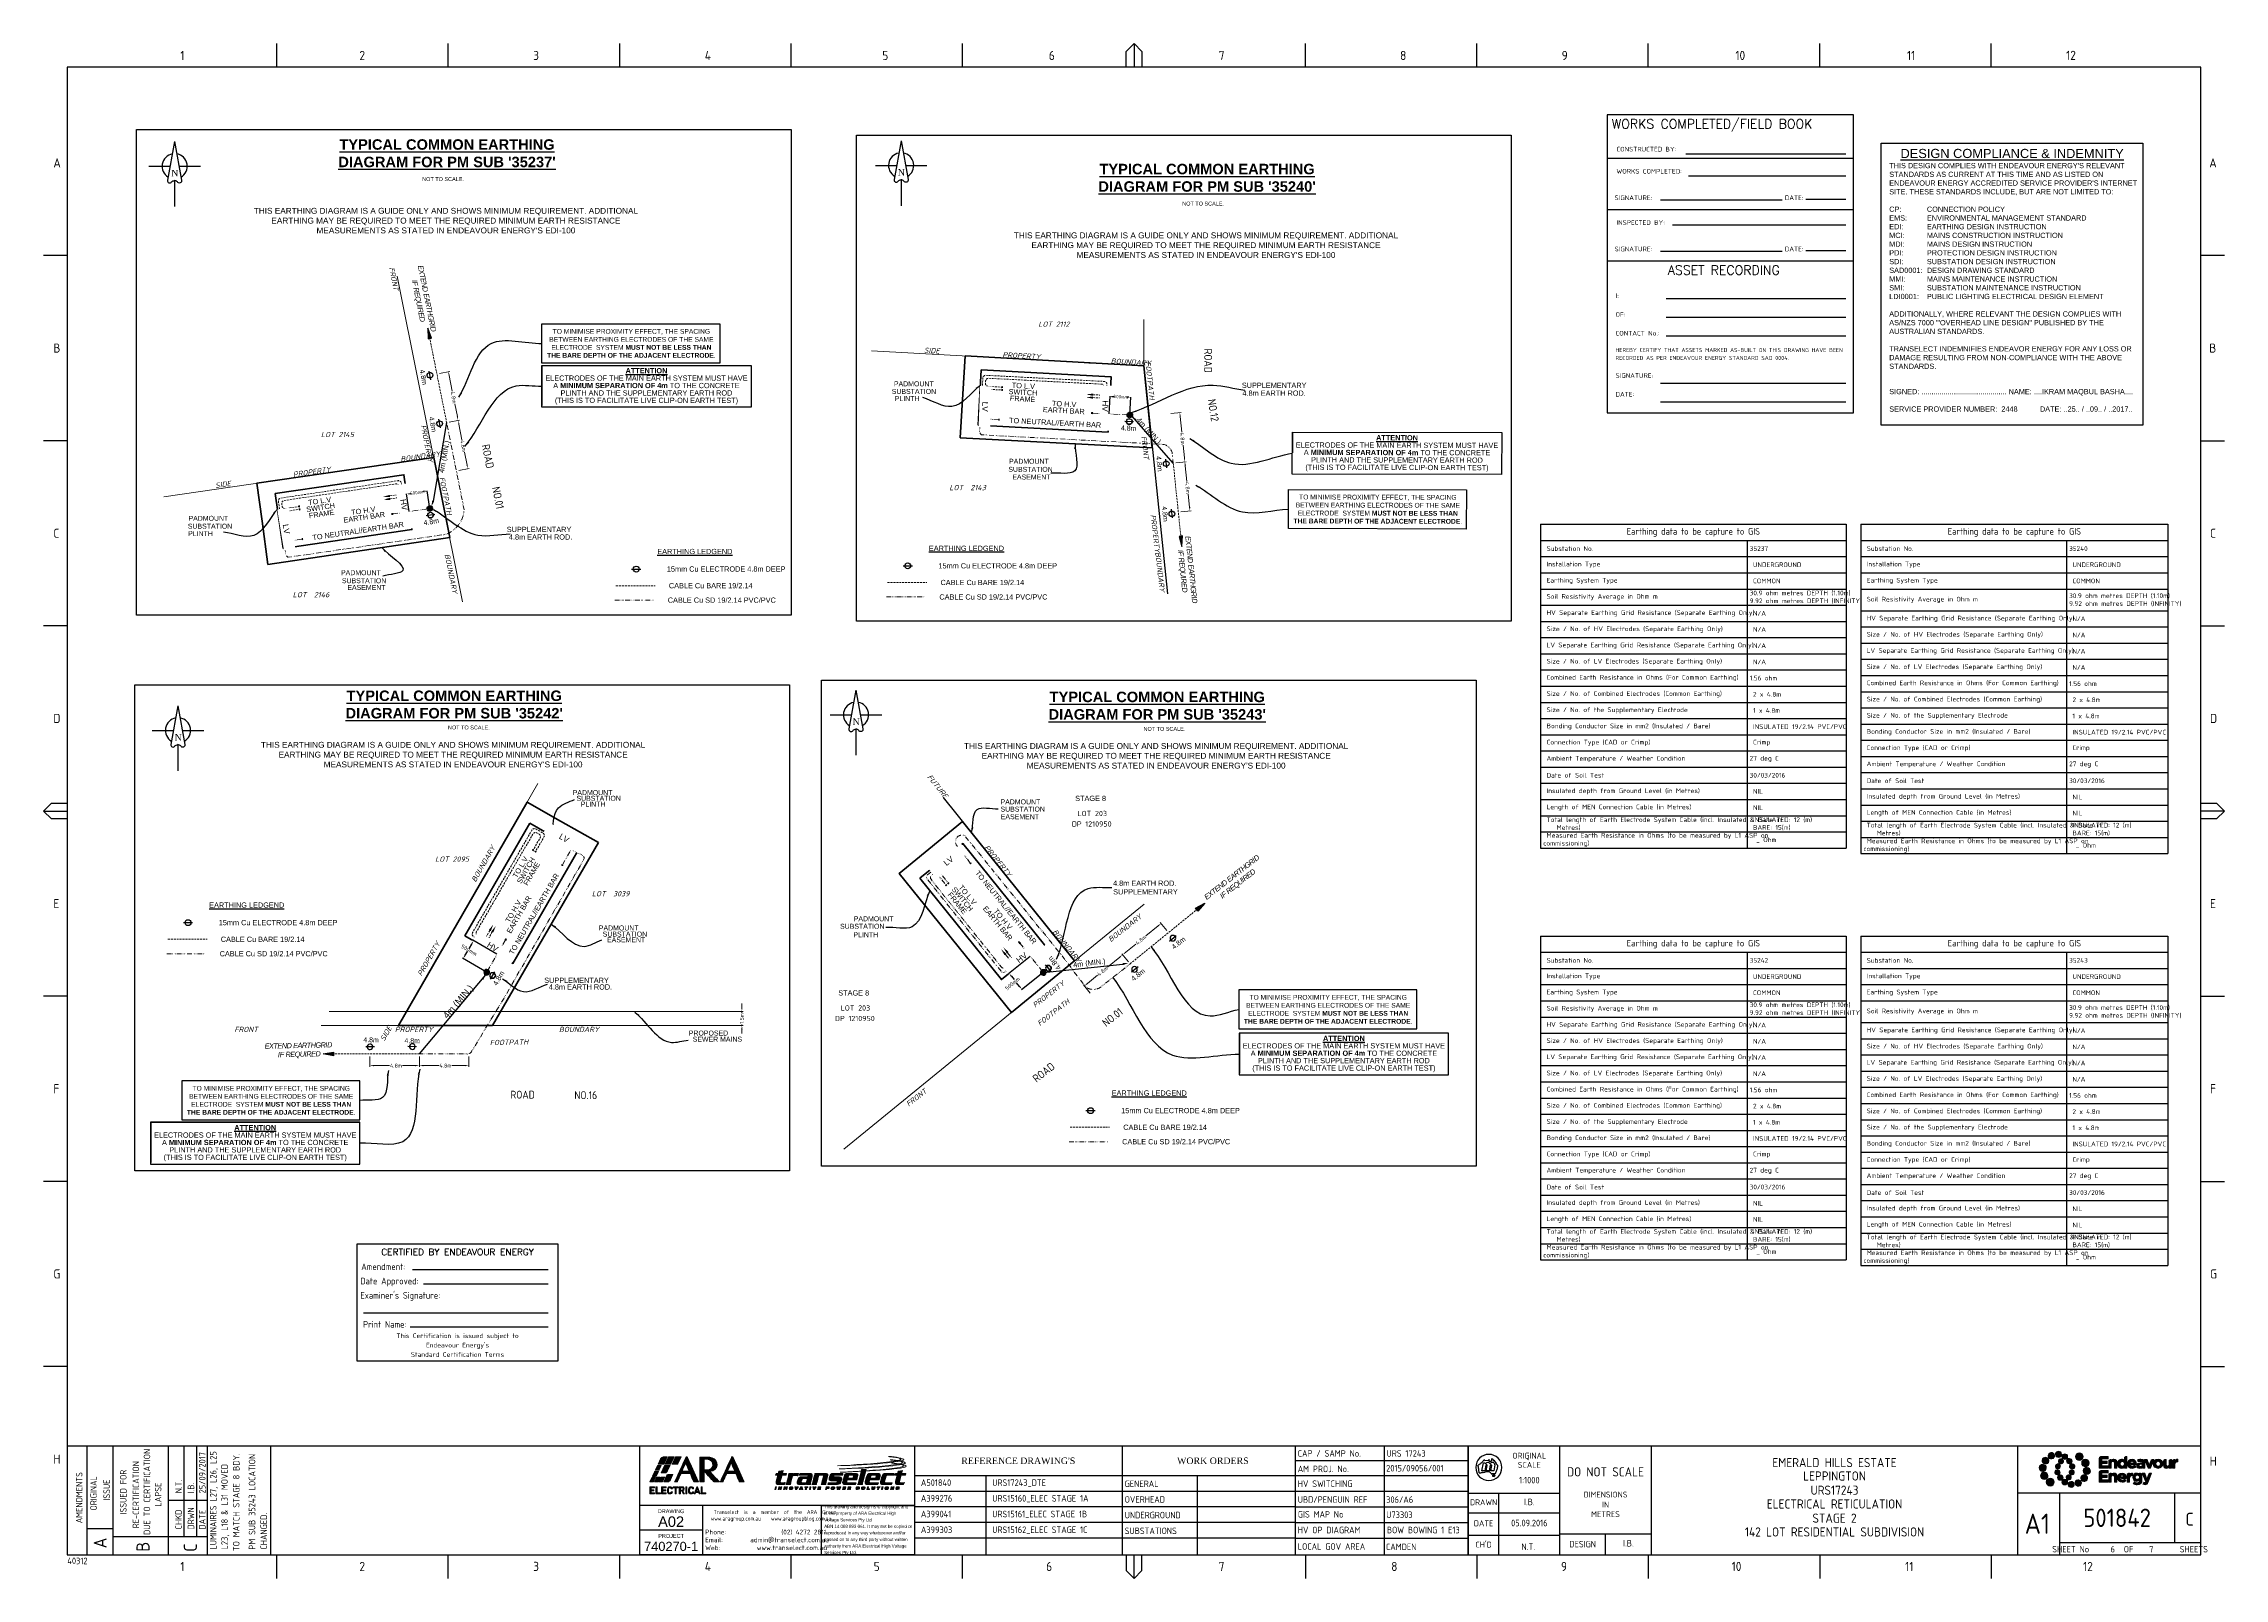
# Paper-space layout 'EARTHING' of a CAD drawing. Extents: x 6 to 839, y -116 to 471.
import ezdxf
from ezdxf.enums import TextEntityAlignment as Align

# ---------------------------------------------------------------- set-up
doc = ezdxf.new("R2010")
doc.units = 0
doc.header["$PDSIZE"] = -5
for name, pattern in [('ACAD_ISO14W100', [24, 12, -3, 0, -3, 0, -3, 0, -3]), ('Cable Exist OH', [1, 1, 0]), ('Cable Exist UG', [8.2, 4, -1.2, 1.8, -1.2]), ('DASHED', [0.75, 0.5, -0.25])]:
    doc.linetypes.add(name, pattern=pattern)
for name, color, linetype in [('_User_HV_Exist', 7, 'Continuous'), ('_User_LV_Exist', 7, 'Continuous'), ('Notes', 7, 'Continuous')]:
    doc.layers.add(name, color=color, linetype=linetype)
doc.styles.add('ARIAL', font='arial.ttf', dxfattribs={"height": 2})
doc.styles.add('Elec', font='romand__.ttf')
doc.styles.add('iecARIAL', font='arial.ttf', dxfattribs={"height": 2})
doc.styles.add('iecISOCP', font='isocp.shx')
doc.styles.add('iecNAME', font='times.ttf')
doc.styles.add('iecTimesNewRoman', font='times.ttf')
doc.styles.add('ieISOCP', font='isocp.shx')
doc.styles.add('ISOCP', font='isocp.shx')
doc.styles.get("Standard").update_dxf_attribs({"font": 'isocp.shx'})
doc.linetypes.add('Trench-HV', pattern='A,7,-2,["/",Standard,S=1.5,R=0,X=-1.2,Y=-0.7],-0.001', length=9.001)
doc.dimstyles.new('ISO-25', dxfattribs={"dimtxt": 2.5, "dimasz": 2.5, "dimexe": 1.25, "dimexo": 0.625, "dimtad": 1, "dimtxsty": 'Standard', "dimcen": 2.5, "dimadec": 0, "dimazin": 0, "dimtfac": 1, "dimtmove": 0, "dimatfit": 3, "dimfxl": 1, "dimarcsym": 0})
doc.dimstyles.get("Standard").update_dxf_attribs({"dimtxt": 0.18, "dimasz": 0.18, "dimexe": 0.18, "dimexo": 0.0625, "dimgap": 0.09, "dimtad": 0, "dimtih": 1, "dimtoh": 1, "dimdec": 4, "dimzin": 0, "dimdsep": 46, "dimtxsty": 'Standard', "dimcen": 0.09, "dimadec": 0, "dimazin": 0, "dimtfac": 1, "dimtdec": 4, "dimtofl": 0, "dimtmove": 0, "dimatfit": 3, "dimfxl": 1, "dimtolj": 1, "dimtzin": 0, "dimarcsym": 0})
doc.dimstyles.new('UGT1', dxfattribs={"dimtxt": 2.5, "dimasz": 2, "dimexe": 1.25, "dimexo": 0.625, "dimgap": 1, "dimtad": 1, "dimjust": 1, "dimlfac": 1000, "dimtxsty": 'iecISOCP', "dimblk1": 'M05', "dimblk2": 'NONE', "dimsah": 1, "dimcen": 0, "dimse1": 1, "dimse2": 1, "dimadec": 0, "dimazin": 0, "dimtfac": 1, "dimtmove": 0, "dimatfit": 3, "dimfxl": 1, "dimarcsym": 0})

# ---------------------------------------------------------------- blocks, each defined once
blk = doc.blocks.new('ARROW')
blk.add_hatch(color=256).paths.add_polyline_path([(4, -0.64), (4, 0.75), (0, 0)])
for p, q in [((0, 0), (4, 0.75)), ((4, -0.64), (0, 0)), ((4, 0.75), (4, -0.64))]:
    blk.add_line(p, q)
blk = doc.blocks.new('_None')
for p, q in [((-224.12, 37.61), (50.97, 171.88)), ((50.97, 171.88), (136.74, -98.28)), ((136.74, -98.28), (-121.37, -162.18))]:
    blk.add_line(p, q)
blk = doc.blocks.new('M05')
blk.add_hatch(color=256).paths.add_polyline_path([(-2, 0), (-0.7, -0.75), (-0.7, 0.75)])
at = {"color": 1}
blk.add_lwpolyline([(-0.7, 0.75), (-0.7, -0.75), (-2, 0)], close=True, dxfattribs=at)
blk = doc.blocks.new('*D164')
at = {"layer": 'Defpoints', "color": 0, "transparency": 16777216}
for p in [(156.34, 344.27), (160.73, 345.15), (160.05, 325.73)]:
    blk.add_point(p, dxfattribs=at)
at = {"layer": 'Notes', "color": 0, "lineweight": 5, "transparency": 16777216}
for p, q in [((157.32, 344.46), (161.22, 345.25)), ((161.02, 343.68), (162.21, 337.76)), ((161.03, 325.92), (164.93, 326.7)), ((164.15, 328.08), (163.17, 332.95))]:
    blk.add_line(p, q, dxfattribs=at)
at = {"layer": 'Notes', "color": 0, "transparency": 16777216}
for points in [[(161.27, 343.73), (160.78, 343.63), (160.73, 345.15)], [(164.39, 328.13), (163.9, 328.03), (164.44, 326.61)]]:
    blk.add_solid(points, dxfattribs=at)
at = {"layer": 'Notes', "color": 0, "lineweight": 5, "transparency": 16777216, "insert": (162.69, 335.36), "char_height": 1.5, "attachment_point": 5, "rotation": 281.32779, "style": 'ISOCP'}
blk.add_mtext('4.8m', dxfattribs=at)
blk = doc.blocks.new('*D165')
at = {"layer": 'Defpoints', "color": 0, "transparency": 16777216}
for p in [(160.05, 325.73), (164.44, 326.61), (163.77, 307.18)]:
    blk.add_point(p, dxfattribs=at)
at = {"layer": 'Notes', "color": 0, "lineweight": 5, "transparency": 16777216}
for p, q in [((161.03, 325.92), (164.93, 326.7)), ((164.74, 325.14), (165.92, 319.22)), ((167.86, 309.54), (166.89, 314.41)), ((164.75, 307.38), (168.65, 308.16))]:
    blk.add_line(p, q, dxfattribs=at)
at = {"layer": 'Notes', "color": 0, "transparency": 16777216}
for points in [[(164.98, 325.18), (164.49, 325.09), (164.44, 326.61)], [(168.11, 309.58), (167.62, 309.49), (168.16, 308.06)]]:
    blk.add_solid(points, dxfattribs=at)
at = {"layer": 'Notes', "color": 0, "lineweight": 5, "transparency": 16777216, "insert": (166.41, 316.81), "char_height": 1.5, "attachment_point": 5, "rotation": 281.32779, "style": 'ISOCP'}
blk.add_mtext('4.8m', dxfattribs=at)
blk = doc.blocks.new('JPD_Box-20x10')
at = {"layer": 'Notes', "linetype": 'Continuous'}
blk.add_lwpolyline([(-10, -5), (10, -5), (10, 5), (-10, 5)], close=True, dxfattribs=at)
blk = doc.blocks.new('*D166')
at = {"layer": 'Defpoints', "color": 0, "transparency": 16777216}
for p in [(145.77, 291.74), (152.62, 299.6), (153.62, 292.92)]:
    blk.add_point(p, dxfattribs=at)
at = {"layer": 'Notes', "color": 0, "lineweight": -2, "transparency": 16777216}
for p, q in [((145.77, 291.77), (144.75, 298.51)), ((145.51, 298.54), (146.52, 298.69)), ((151.87, 299.49), (151.1, 299.38)), ((153.61, 292.95), (152.6, 299.69))]:
    blk.add_line(p, q, dxfattribs=at)
at = {"layer": 'Notes', "color": 0, "transparency": 16777216}
for points in [[(145.49, 298.66), (145.53, 298.41), (144.77, 298.43)], [(151.86, 299.62), (151.89, 299.37), (152.62, 299.6)]]:
    blk.add_solid(points, dxfattribs=at)
at = {"layer": 'Notes', "color": 0, "transparency": 16777216, "insert": (148.81, 299.03), "char_height": 1.25, "attachment_point": 5, "rotation": 8.53442}
blk.add_mtext('\\A1;500mm', dxfattribs=at)
blk = doc.blocks.new('*D167')
at = {"layer": 'Defpoints', "color": 0, "transparency": 16777216}
for p in [(437.7, 310.29), (442.16, 310.76), (439.66, 291.48)]:
    blk.add_point(p, dxfattribs=at)
at = {"layer": 'Notes', "color": 0, "lineweight": 5, "transparency": 16777216}
for p, q in [((438.7, 310.4), (442.65, 310.81)), ((442.31, 309.26), (442.94, 303.26)), ((440.65, 291.59), (444.61, 292)), ((443.96, 293.44), (443.44, 298.38))]:
    blk.add_line(p, q, dxfattribs=at)
at = {"layer": 'Notes', "color": 0, "transparency": 16777216}
for points in [[(442.56, 309.29), (442.06, 309.24), (442.16, 310.76)], [(444.21, 293.46), (443.71, 293.41), (444.11, 291.95)]]:
    blk.add_solid(points, dxfattribs=at)
at = {"layer": 'Notes', "color": 0, "lineweight": 5, "transparency": 16777216, "insert": (443.19, 300.82), "char_height": 1.5, "attachment_point": 5, "rotation": 275.93361, "style": 'ISOCP'}
blk.add_mtext('4.8m', dxfattribs=at)
blk = doc.blocks.new('*D168')
at = {"layer": 'Defpoints', "color": 0, "transparency": 16777216}
for p in [(421.47, 335.41), (413.21, 329.06), (421.13, 328.67)]:
    blk.add_point(p, dxfattribs=at)
at = {"layer": 'Notes', "color": 0, "lineweight": -2, "transparency": 16777216}
for p, q in [((413.21, 329.09), (413.55, 335.9)), ((414.29, 335.77), (415.31, 335.72)), ((420.72, 335.45), (419.94, 335.49)), ((421.13, 328.7), (421.47, 335.5))]:
    blk.add_line(p, q, dxfattribs=at)
at = {"layer": 'Notes', "color": 0, "transparency": 16777216}
for points in [[(414.3, 335.9), (414.29, 335.65), (413.54, 335.81)], [(420.73, 335.58), (420.71, 335.33), (421.47, 335.41)]]:
    blk.add_solid(points, dxfattribs=at)
at = {"layer": 'Notes', "color": 0, "transparency": 16777216, "insert": (417.63, 335.61), "char_height": 1.25, "attachment_point": 5, "rotation": 357.1329}
blk.add_mtext('\\A1;500mm', dxfattribs=at)
blk = doc.blocks.new('*D169')
at = {"layer": 'Defpoints', "color": 0, "transparency": 16777216}
for p in [(130.71, 84.51), (149.62, 84.53), (130.71, 80.04)]:
    blk.add_point(p, dxfattribs=at)
at = {"layer": 'Notes', "color": 0, "lineweight": 5, "transparency": 16777216}
for p, q in [((130.71, 83.51), (130.72, 79.54)), ((149.62, 83.53), (149.63, 79.55)), ((132.21, 80.04), (138.25, 80.04)), ((148.12, 80.05), (143.15, 80.05))]:
    blk.add_line(p, q, dxfattribs=at)
at = {"layer": 'Notes', "color": 0, "transparency": 16777216}
for points in [[(132.21, 80.29), (132.21, 79.79), (130.71, 80.04)], [(148.12, 80.3), (148.12, 79.8), (149.62, 80.05)]]:
    blk.add_solid(points, dxfattribs=at)
at = {"layer": 'Notes', "color": 0, "lineweight": 5, "transparency": 16777216, "insert": (140.7, 80.04), "char_height": 1.5, "attachment_point": 5, "rotation": 0.05199, "style": 'ISOCP'}
blk.add_mtext('4.8m', dxfattribs=at)
blk = doc.blocks.new('*D170')
at = {"layer": 'Defpoints', "color": 0, "transparency": 16777216}
for p in [(149.62, 84.53), (168.53, 84.55), (149.62, 80.05)]:
    blk.add_point(p, dxfattribs=at)
at = {"layer": 'Notes', "color": 0, "lineweight": 5, "transparency": 16777216}
for p, q in [((149.62, 83.53), (149.63, 79.55)), ((168.53, 83.55), (168.54, 79.57)), ((151.12, 80.05), (157.16, 80.06)), ((167.03, 80.07), (162.06, 80.06))]:
    blk.add_line(p, q, dxfattribs=at)
at = {"layer": 'Notes', "color": 0, "transparency": 16777216}
for points in [[(151.12, 80.3), (151.12, 79.8), (149.62, 80.05)], [(167.03, 80.32), (167.03, 79.82), (168.53, 80.07)]]:
    blk.add_solid(points, dxfattribs=at)
at = {"layer": 'Notes', "color": 0, "lineweight": 5, "transparency": 16777216, "insert": (159.61, 80.06), "char_height": 1.5, "attachment_point": 5, "rotation": 0.05199, "style": 'ISOCP'}
blk.add_mtext('4.8m', dxfattribs=at)
blk = doc.blocks.new('*D171')
at = {"color": 0, "lineweight": -2, "transparency": 16777216}
for p, q in [((169.6, 126.5), (168.71, 124.98)), ((179.23, 122.63), (170.09, 127.94)), ((175.24, 115.77), (166.1, 121.08)), ((167.12, 122.23), (167.96, 123.68))]:
    blk.add_line(p, q, dxfattribs=at)
at = {"color": 0, "transparency": 16777216}
for points in [[(169.38, 126.62), (169.82, 126.37), (170.35, 127.79)], [(166.9, 122.36), (167.33, 122.1), (166.36, 120.93)]]:
    blk.add_solid(points, dxfattribs=at)
at = {"layer": 'Defpoints', "color": 0, "transparency": 16777216}
for p in [(166.36, 120.93), (179.36, 122.56), (175.36, 115.7)]:
    blk.add_point(p, dxfattribs=at)
at = {"color": 0, "transparency": 16777216, "insert": (168.62, 124.16), "char_height": 1.5, "attachment_point": 5, "rotation": 330}
blk.add_mtext('\\A1;500mm       ', dxfattribs=at)
blk = doc.blocks.new('*D172')
at = {"layer": 'Defpoints', "color": 0, "transparency": 16777216}
for p in [(435.75, 329.09), (440.21, 329.55), (437.71, 310.28)]:
    blk.add_point(p, dxfattribs=at)
at = {"layer": 'Notes', "color": 0, "lineweight": 5, "transparency": 16777216}
for p, q in [((436.75, 329.19), (440.71, 329.6)), ((440.36, 328.06), (440.99, 322.06)), ((442.01, 312.23), (441.5, 317.18)), ((438.7, 310.38), (442.66, 310.79))]:
    blk.add_line(p, q, dxfattribs=at)
at = {"layer": 'Notes', "color": 0, "transparency": 16777216}
for points in [[(440.61, 328.08), (440.12, 328.03), (440.21, 329.55)], [(442.26, 312.26), (441.76, 312.21), (442.16, 310.74)]]:
    blk.add_solid(points, dxfattribs=at)
at = {"layer": 'Notes', "color": 0, "lineweight": 5, "transparency": 16777216, "insert": (441.24, 319.62), "char_height": 1.5, "attachment_point": 5, "rotation": 275.93361, "style": 'ISOCP'}
blk.add_mtext('4.8m', dxfattribs=at)
blk = doc.blocks.new('*D173')
at = {"layer": 'Defpoints', "color": 0, "lineweight": 0, "transparency": 16777216}
for p in [(433.07, 134.36), (435.9, 130.88), (421.23, 118.94)]:
    blk.add_point(p, dxfattribs=at)
at = {"layer": 'Notes', "color": 0, "lineweight": 5, "transparency": 16777216}
for p, q in [((431.91, 133.41), (427.23, 129.6)), ((435.27, 131.66), (432.76, 134.74)), ((419.57, 123.37), (423.43, 126.5)), ((420.6, 119.72), (418.09, 122.81))]:
    blk.add_line(p, q, dxfattribs=at)
at = {"layer": 'Notes', "color": 0, "lineweight": 0, "transparency": 16777216}
for points in [[(431.75, 133.6), (432.07, 133.21), (433.07, 134.36)], [(419.41, 123.56), (419.73, 123.17), (418.41, 122.42)]]:
    blk.add_solid(points, dxfattribs=at)
at = {"layer": 'Notes', "color": 0, "lineweight": 5, "transparency": 16777216, "insert": (425.33, 128.05), "char_height": 1.5, "attachment_point": 5, "rotation": 39.14398, "style": 'ISOCP'}
blk.add_mtext('4.8m', dxfattribs=at)
blk = doc.blocks.new('*D174')
at = {"layer": 'Defpoints', "color": 0, "lineweight": 0, "transparency": 16777216}
for p in [(418.41, 122.42), (421.23, 118.94), (406.57, 107.01)]:
    blk.add_point(p, dxfattribs=at)
at = {"layer": 'Notes', "color": 0, "lineweight": 5, "transparency": 16777216}
for p, q in [((417.24, 121.47), (412.56, 117.66)), ((420.6, 119.72), (418.09, 122.81)), ((405.94, 107.78), (403.43, 110.87)), ((404.9, 111.43), (408.76, 114.57))]:
    blk.add_line(p, q, dxfattribs=at)
at = {"layer": 'Notes', "color": 0, "lineweight": 0, "transparency": 16777216}
for points in [[(417.09, 121.67), (417.4, 121.28), (418.41, 122.42)], [(404.75, 111.62), (405.06, 111.23), (403.74, 110.48)]]:
    blk.add_solid(points, dxfattribs=at)
at = {"layer": 'Notes', "color": 0, "lineweight": 5, "transparency": 16777216, "insert": (410.66, 116.11), "char_height": 1.5, "attachment_point": 5, "rotation": 39.14398, "style": 'ISOCP'}
blk.add_mtext('4.8m', dxfattribs=at)
blk = doc.blocks.new('*D175')
at = {"color": 0, "lineweight": -2, "transparency": 16777216}
for p, q in [((382.98, 121.75), (374.72, 115.15)), ((375.89, 114.17), (376.9, 112.91)), ((378.97, 110.31), (377.83, 111.74)), ((387.93, 115.55), (379.68, 108.95))]:
    blk.add_line(p, q, dxfattribs=at)
at = {"color": 0, "lineweight": 0, "transparency": 16777216}
for points in [[(376.09, 114.32), (375.7, 114.01), (374.96, 115.34)], [(379.17, 110.47), (378.78, 110.15), (379.91, 109.14)]]:
    blk.add_solid(points, dxfattribs=at)
at = {"layer": 'Defpoints', "color": 0, "lineweight": 0, "transparency": 16777216}
for p in [(383.09, 121.84), (379.91, 109.14), (388.05, 115.64)]:
    blk.add_point(p, dxfattribs=at)
at = {"color": 0, "transparency": 16777216, "insert": (376.29, 111.42), "char_height": 1.5, "attachment_point": 5, "rotation": 40}
blk.add_mtext('\\A1;500mm       ', dxfattribs=at)
blk = doc.blocks.new('NorthPnt 11(NP11)')
for p, q in [((-19.7, 0), (-3.5, 0)), ((-0.1, -10.9), (-0.1, -30.8)), ((3.3, 0), (19.7, 0))]:
    blk.add_line(p, q)
for points in [[(-0.1, 18.8), (-5.4, -10.7, 0.877048), (-2.3, -11.9, -0.1543), (-0.1, -10.9, 0.090511)], [(-0.1, 18.8), (5.3, -10.7, -0.877048), (2.1, -11.9, 0.1543), (-0.1, -10.9, -0.090511)]]:
    blk.add_lwpolyline(points, format="xyb")
for start, end in [(100.5988, 238.8643), (300.0994, 80.4374)]:
    blk.add_arc((0, 0), 9.64, start, end)
at = {"color": 7, "style": 'iecNAME'}
blk.add_text('N', height=5.02, dxfattribs=at).set_placement((-2.6, -7.8))
blk = doc.blocks.new('NOTE_CERTIFIED-BY-IE')
at = {"color": 7, "linetype": 'Continuous', "lineweight": -3}
for p, q in [((21.25, 34.9), (73.15, 34.9)), ((25.46, 29.41), (73.15, 29.41)), ((2.51, 18.32), (73.15, 18.32)), ((20.45, 12.96), (73.15, 12.96))]:
    blk.add_line(p, q, dxfattribs=at)
blk.add_lwpolyline([(0, 0), (76.98, 0), (76.98, 44.52), (0, 44.52)], close=True)
at = {"color": 7, "lineweight": -3, "style": 'Elec'}
blk.add_text('CERTIFIED BY ENDEAVOUR ENERGY', height=2.52, dxfattribs=at).set_placement((38.51, 41.58), align=Align.MIDDLE_CENTER)
at = {"color": 7, "lineweight": -3}
for s, p in [('Amendment:', (1.7, 35.94)), ('Date Approved:', (1.37, 30.47)), ("Examiner's Signature:", (1.37, 25.01))]:
    blk.add_text(s, height=2.5, dxfattribs=at).set_placement(p, align=Align.MIDDLE_LEFT)
blk.add_text('Print Name:', height=2.5, dxfattribs=at).set_placement((2.4, 11.95), align=Align.BOTTOM_LEFT)
at = {"color": 7, "lineweight": -3, "insert": (38.49, 5.99), "char_height": 1.79, "attachment_point": 5, "line_spacing_factor": 1.2}
blk.add_mtext("This Certification is issued subject to \\PEndeavour Energy's \\PStandard Certification Terms", dxfattribs=at)
blk = doc.blocks.new('NOTE_WORKS-COMPLETED')
at = {"lineweight": -3}
for p, q in [((94.11, 97.2), (0, 97.2)), ((94.11, 77.62), (0, 77.62)), ((93.87, 58.03), (0, 58.03))]:
    blk.add_line(p, q, dxfattribs=at)
at = {"color": 7, "linetype": 'Continuous', "lineweight": -3}
for p, q in [((30, 99), (91.13, 99)), ((31, 90.55), (91.13, 90.55)), ((20.3, 81.37), (66.83, 81.37)), ((75.92, 81.71), (91.13, 81.71)), ((25, 71.88), (91.13, 71.88)), ((20.3, 61.78), (66.83, 61.78)), ((75.92, 62.13), (91.13, 62.13)), ((22.5, 43.79), (91.13, 43.79)), ((22.5, 36.59), (91.13, 36.59)), ((22.5, 29.42), (91.13, 29.42)), ((20.3, 11.37), (91.13, 11.37)), ((20.3, 4.28), (91.13, 4.28))]:
    blk.add_line(p, q, dxfattribs=at)
at = {"lineweight": -3}
blk.add_lwpolyline([(0, 0), (94.11, 0), (94.11, 113.95), (0, 113.95)], close=True, dxfattribs=at)
at = {"color": 7, "lineweight": -3, "style": 'Elec'}
blk.add_text('WORKS COMPLETED/FIELD BOOK', height=3.5, dxfattribs=at).set_placement((1.75, 110.45), align=Align.MIDDLE_LEFT)
at = {"color": 7, "lineweight": -3}
for s, p in [('CONSTRUCTED BY:', (3.51, 100.79)), ('WORKS COMPLETED:', (3.52, 92.34)), ('INSPECTED BY:', (3.52, 72.76))]:
    blk.add_text(s, height=1.79, dxfattribs=at).set_placement(p, align=Align.MIDDLE_LEFT)
for s, p in [('SIGNATURE:', (10, 82.23)), ('DATE:', (71.45, 82.23)), ('SIGNATURE:', (10, 62.65)), ('DATE:', (71.45, 62.65))]:
    blk.add_text(s, height=1.79, dxfattribs=at).set_placement(p, align=Align.MIDDLE_CENTER)
at = {"color": 7, "lineweight": -3, "style": 'Elec'}
blk.add_text('ASSET RECORDING', height=3.5, dxfattribs=at).set_placement((23.19, 56.32), align=Align.TOP_LEFT)
at = {"color": 7, "lineweight": -3, "insert": (3.17, 45.68), "char_height": 1.79, "width": 89.6105, "attachment_point": 1, "line_spacing_factor": 1.2}
blk.add_mtext('I:\\P\\POF:\\P\\PCONTACT No.:\\P{\\H0.83799x;\\PHEREBY CERTIFY THAT ASSETS MARKED AS-BUILT ON THIS DRAWING HAVE BEEN\\PRECORDED AS PER ENDEAVOUR ENERGY STANDARD SAD 0004.}\\P\\PSIGNATURE:\\P\\PDATE:', dxfattribs=at)
at = {"color": 7, "lineweight": -3}
for tag, p in [('CONSTRUCTEDBY', (32.92, 99.87)), ('WORKSCOMPLETED', (32.93, 91.44)), ('SIGNATURE', (23.86, 81.87)), ('DATE', (77.31, 82.21)), ('INSPECTEDBY', (25.68, 72.38)), ('SIGNATURE', (24.59, 62.28)), ('DATE', (77.75, 62.63)), ('ASSETRECORD', (28.77, 44.53)), ('ASSETRECORDOF', (28.5, 37.33)), ('CONTACTNO', (28.5, 30.15)), ('SIGNATURE', (31.79, 12.95)), ('DATE', (32, 5.02))]:
    blk.add_attdef(tag, p, '', height=1.79, dxfattribs=at)
blk = doc.blocks.new('*T225')
at = {"layer": 'Notes', "lineweight": -2, "transparency": 16777216}
for p, q in [((0, 0), (116.72, 0)), ((0, 0), (0, -123.73)), ((116.72, 0), (116.72, -123.73)), ((0, -6.19), (116.72, -6.19)), ((78.89, -6.19), (78.89, -123.73)), ((0, -12.37), (116.72, -12.37)), ((0, -18.56), (116.72, -18.56)), ((0, -24.75), (116.72, -24.75)), ((0, -30.93), (116.72, -30.93)), ((0, -37.12), (116.72, -37.12)), ((0, -43.31), (116.72, -43.31)), ((0, -49.49), (116.72, -49.49)), ((0, -55.68), (116.72, -55.68)), ((0, -61.87), (116.72, -61.87)), ((0, -68.05), (116.72, -68.05)), ((0, -74.24), (116.72, -74.24)), ((0, -80.43), (116.72, -80.43)), ((0, -86.61), (116.72, -86.61)), ((0, -92.8), (116.72, -92.8)), ((0, -98.99), (116.72, -98.99)), ((0, -105.17), (116.72, -105.17)), ((0, -111.36), (116.72, -111.36)), ((0, -117.54), (116.72, -117.54)), ((0, -123.73), (116.72, -123.73))]:
    blk.add_line(p, q, dxfattribs=at)
at = {"layer": 'Notes', "color": 0, "transparency": 16777216}
for s, insert, char_height, width, attachment_point in [('Earthing data to be capture to GIS', (58.36, -3.09), 2.5, 114.7151, 5), (' Substation No. ', (1, -9.28), 1.8, 76.8903, 4), (' Installation Type', (1, -15.47), 1.8, 76.8903, 4), ('35237', (79.89, -9.28), 1.8, 35.8248, 4), (' UNDERGROUND', (79.89, -15.47), 1.8, 35.8248, 4), (' Earthing System Type', (1, -21.65), 1.8, 76.8903, 4), (' COMMON', (79.89, -21.65), 1.8, 35.8248, 4), (' Soil Resistivity Average in Ohm m', (1, -27.84), 1.8, 76.8903, 4), (' HV Separate Earthing Grid Resistance (Separate Earthing Only)', (1, -34.03), 1.8, 76.8903, 4), ('30.9 ohm metres DEPTH (1.10m)\\P9.92 ohm metres DEPTH (INFINITY)', (79.89, -27.84), 1.8, 35.8248, 4), (' N/A', (79.89, -34.03), 1.8, 35.8248, 4), (' Size / No. of HV Electrodes (Separate Earthing Only)', (1, -40.21), 1.8, 76.8903, 4), (' N/A', (79.89, -40.21), 1.8, 35.8248, 4), (' LV Separate Earthing Grid Resistance (Separate Earthing Only)', (1, -46.4), 1.8, 76.8903, 4), (' N/A', (79.89, -46.4), 1.8, 35.8248, 4), (' Size / No. of LV Electrodes (Separate Earthing Only)', (1, -52.59), 1.8, 76.8903, 4), (' Combined Earth Resistance in Ohms (For Common Earthing)', (1, -58.77), 1.8, 76.8903, 4), ('1.56 ohm', (79.89, -58.77), 1.8, 35.8248, 4), (' N/A', (79.89, -52.59), 1.8, 35.8248, 4), (' Size / No. of Combined Electrodes (Common Earthing)', (1, -64.96), 1.8, 76.8903, 4), (' 2 x 4.8m', (79.89, -64.96), 1.8, 35.8248, 4), (' Size / No. of the Supplementary Electrode', (1, -71.15), 1.8, 76.8903, 4), (' 1 x 4.8m', (79.89, -71.15), 1.8, 35.8248, 4), (' Bonding Conductor Size in mm2 (Insulated / Bare)', (1, -77.33), 1.8, 76.8903, 4), (' Connection Type (CAD or Crimp)', (1, -83.52), 1.8, 76.8903, 4), (' INSULATED 19/2.14 PVC/PVC', (79.89, -77.33), 1.8, 35.8248, 4), (' Crimp', (79.89, -83.52), 1.8, 35.8248, 4), (' Ambient Temperature / Weather Condition', (1, -89.71), 1.8, 76.8903, 4), ('27 deg C', (79.89, -89.71), 1.8, 35.8248, 4), (' Date of Soil Test', (1, -95.89), 1.8, 76.8903, 4), ('30/03/2016', (79.89, -95.89), 1.8, 35.8248, 4), (' Insulated depth from Ground Level (in Metres)', (1, -102.08), 1.8, 76.8903, 4), (' Length of MEN Connection Cable (in Metres)', (1, -108.27), 1.8, 76.8903, 4), (' NIL', (79.89, -102.08), 1.8, 35.8248, 4), (' NIL', (79.89, -108.27), 1.8, 35.8248, 4), (' Total length of Earth Electrode System Cable (incl. Insulated & Bare in        Metres)', (1, -114.45), 1.8, 76.8903, 4), (' INSULATED: 12 (m)\\P BARE: 15(m)', (79.89, -114.45), 1.8, 35.8248, 4), (' Measured Earth Resistance in Ohms (to be measured by L1 ASP on commissioning)', (1, -120.64), 1.8, 76.8903, 4), ('  _ Ohm', (79.89, -120.64), 1.8, 35.8248, 4)]:
    blk.add_mtext(s, dxfattribs=dict(at, insert=insert, char_height=char_height, width=width, attachment_point=attachment_point))
blk = doc.blocks.new('EE_LOGO')
h = blk.add_hatch(color=7)
edge = h.paths.add_edge_path()
edge.add_spline(control_points=[(-25.34, 1.94), (-26.08, 1.98), (-26.72, 1.41), (-26.77, 0.66), (-26.81, -0.09), (-26.24, -0.72), (-25.49, -0.77), (-24.74, -0.81), (-24.1, -0.24), (-24.06, 0.51), (-24.02, 1.25), (-24.59, 1.89), (-25.34, 1.94)], knot_values=[0, 0, 0, 0, 1, 1, 1, 2, 2, 2, 3, 3, 3, 4, 4, 4, 4], degree=3, periodic=0)
h = blk.add_hatch(color=7)
edge = h.paths.add_edge_path()
edge.add_spline(control_points=[(-23.73, 4.46), (-24.34, 4.81), (-25.13, 4.61), (-25.49, 3.99), (-25.85, 3.38), (-25.64, 2.59), (-25.03, 2.23), (-24.41, 1.87), (-23.63, 2.08), (-23.27, 2.69), (-22.91, 3.31), (-23.12, 4.1), (-23.73, 4.46)], knot_values=[0, 0, 0, 0, 1, 1, 1, 2, 2, 2, 3, 3, 3, 4, 4, 4, 4], degree=3, periodic=0)
h = blk.add_hatch(color=7)
edge = h.paths.add_edge_path()
edge.add_spline(control_points=[(-21.12, 5.87), (-21.48, 6.44), (-22.24, 6.61), (-22.81, 6.24), (-23.37, 5.88), (-23.54, 5.12), (-23.17, 4.55), (-22.81, 3.98), (-22.05, 3.82), (-21.48, 4.19), (-20.92, 4.55), (-20.75, 5.31), (-21.12, 5.87)], knot_values=[0, 0, 0, 0, 1, 1, 1, 2, 2, 2, 3, 3, 3, 4, 4, 4, 4], degree=3, periodic=0)
h = blk.add_hatch(color=7)
edge = h.paths.add_edge_path()
edge.add_spline(control_points=[(-19.43, 2.06), (-19.94, 2.17), (-20.44, 1.84), (-20.55, 1.33), (-20.66, 0.82), (-20.34, 0.32), (-19.83, 0.21), (-19.32, 0.1), (-18.81, 0.42), (-18.71, 0.93), (-18.59, 1.44), (-18.92, 1.95), (-19.43, 2.06)], knot_values=[0, 0, 0, 0, 1, 1, 1, 2, 2, 2, 3, 3, 3, 4, 4, 4, 4], degree=3, periodic=0)
h = blk.add_hatch(color=7)
edge = h.paths.add_edge_path()
edge.add_spline(control_points=[(-18.27, 5.87), (-18.34, 6.5), (-18.91, 6.97), (-19.54, 6.9), (-20.18, 6.84), (-20.65, 6.27), (-20.58, 5.63), (-20.52, 4.99), (-19.95, 4.53), (-19.31, 4.59), (-18.67, 4.66), (-18.21, 5.23), (-18.27, 5.87)], knot_values=[0, 0, 0, 0, 1, 1, 1, 2, 2, 2, 3, 3, 3, 4, 4, 4, 4], degree=3, periodic=0)
h = blk.add_hatch(color=7)
edge = h.paths.add_edge_path()
edge.add_spline(control_points=[(-15.91, 4.86), (-15.91, 4.26), (-16.4, 3.77), (-17, 3.77), (-17.6, 3.77), (-18.08, 4.26), (-18.08, 4.86), (-18.08, 5.46), (-17.6, 5.95), (-17, 5.95), (-16.4, 5.95), (-15.91, 5.46), (-15.91, 4.86)], knot_values=[0, 0, 0, 0, 1, 1, 1, 2, 2, 2, 3, 3, 3, 4, 4, 4, 4], degree=3, periodic=0)
edge = h.paths.add_edge_path()
edge.add_spline(control_points=[(-18.29, 3.97), (-18.8, 4.08), (-19.3, 3.76), (-19.41, 3.25), (-19.52, 2.74), (-19.2, 2.23), (-18.69, 2.12), (-18.18, 2.01), (-17.67, 2.33), (-17.56, 2.84), (-17.45, 3.35), (-17.78, 3.86), (-18.29, 3.97)], knot_values=[0, 0, 0, 0, 1, 1, 1, 2, 2, 2, 3, 3, 3, 4, 4, 4, 4], degree=3, periodic=0)
h = blk.add_hatch(color=7)
edge = h.paths.add_edge_path()
edge.add_spline(control_points=[(-14.59, 2.36), (-14.16, 2.75), (-14.12, 3.41), (-14.51, 3.84), (-14.89, 4.27), (-15.55, 4.31), (-15.99, 3.93), (-16.42, 3.54), (-16.46, 2.88), (-16.07, 2.45), (-15.69, 2.01), (-15.02, 1.98), (-14.59, 2.36)], knot_values=[0, 0, 0, 0, 1, 1, 1, 2, 2, 2, 3, 3, 3, 4, 4, 4, 4], degree=3, periodic=0)
edge = h.paths.add_edge_path()
edge.add_spline(control_points=[(-15.91, 4.86), (-15.91, 4.26), (-16.4, 3.77), (-17, 3.77), (-17.6, 3.77), (-18.08, 4.26), (-18.08, 4.86), (-18.08, 5.46), (-17.6, 5.95), (-17, 5.95), (-16.4, 5.95), (-15.91, 5.46), (-15.91, 4.86)], knot_values=[0, 0, 0, 0, 1, 1, 1, 2, 2, 2, 3, 3, 3, 4, 4, 4, 4], degree=3, periodic=0)
h = blk.add_hatch(color=7)
edge = h.paths.add_edge_path()
edge.add_spline(control_points=[(-15.91, 4.86), (-15.91, 4.26), (-16.4, 3.77), (-17, 3.77), (-17.6, 3.77), (-18.08, 4.26), (-18.08, 4.86), (-18.08, 5.46), (-17.6, 5.95), (-17, 5.95), (-16.4, 5.95), (-15.91, 5.46), (-15.91, 4.86)], knot_values=[0, 0, 0, 0, 1, 1, 1, 2, 2, 2, 3, 3, 3, 4, 4, 4, 4], degree=3, periodic=0)
edge = h.paths.add_edge_path(flags=16)
edge.add_spline(control_points=[(-15.91, 4.86), (-15.91, 4.26), (-16.4, 3.77), (-17, 3.77), (-17.6, 3.77), (-18.08, 4.26), (-18.08, 4.86), (-18.08, 5.46), (-17.6, 5.95), (-17, 5.95), (-16.4, 5.95), (-15.91, 5.46), (-15.91, 4.86)], knot_values=[0, 0, 0, 0, 1, 1, 1, 2, 2, 2, 3, 3, 3, 4, 4, 4, 4], degree=3, periodic=0)
h = blk.add_hatch(color=7)
edge = h.paths.add_edge_path()
edge.add_spline(control_points=[(-13.94, 0.18), (-13.41, 0.32), (-13.09, 0.87), (-13.23, 1.4), (-13.37, 1.93), (-13.92, 2.25), (-14.45, 2.11), (-14.98, 1.97), (-15.3, 1.42), (-15.16, 0.89), (-15.02, 0.36), (-14.47, 0.04), (-13.94, 0.18)], knot_values=[0, 0, 0, 0, 1, 1, 1, 2, 2, 2, 3, 3, 3, 4, 4, 4, 4], degree=3, periodic=0)
h = blk.add_hatch(color=7)
edge = h.paths.add_edge_path()
edge.add_spline(control_points=[(-9.93, 4.86), (-9.93, 4.03), (-10.61, 3.35), (-11.44, 3.35), (-12.28, 3.35), (-12.95, 4.03), (-12.95, 4.86), (-12.95, 5.69), (-12.28, 6.37), (-11.44, 6.37), (-10.61, 6.37), (-9.93, 5.69), (-9.93, 4.86)], knot_values=[0, 0, 0, 0, 1, 1, 1, 2, 2, 2, 3, 3, 3, 4, 4, 4, 4], degree=3, periodic=0)
h = blk.add_hatch(color=7)
edge = h.paths.add_edge_path()
edge.add_spline(control_points=[(-8.55, 1.13), (-7.83, 1.45), (-7.5, 2.29), (-7.82, 3.01), (-8.14, 3.73), (-8.98, 4.06), (-9.7, 3.74), (-10.42, 3.42), (-10.75, 2.58), (-10.43, 1.86), (-10.11, 1.14), (-9.27, 0.81), (-8.55, 1.13)], knot_values=[0, 0, 0, 0, 1, 1, 1, 2, 2, 2, 3, 3, 3, 4, 4, 4, 4], degree=3, periodic=0)
h = blk.add_hatch(color=7)
edge = h.paths.add_edge_path()
edge.add_spline(control_points=[(-8.66, -1.92), (-7.91, -1.96), (-7.27, -1.39), (-7.23, -0.64), (-7.19, 0.1), (-7.76, 0.74), (-8.51, 0.78), (-9.25, 0.83), (-9.89, 0.26), (-9.94, -0.49), (-9.98, -1.24), (-9.41, -1.88), (-8.66, -1.92)], knot_values=[0, 0, 0, 0, 1, 1, 1, 2, 2, 2, 3, 3, 3, 4, 4, 4, 4], degree=3, periodic=0)
h = blk.add_hatch(color=7)
edge = h.paths.add_edge_path()
edge.add_spline(control_points=[(-3.85, 0.44), (-3.85, 0.44), (-3.85, 4.25), (-3.85, 4.3), (-3.85, 4.35), (-3.85, 4.86), (-3.29, 4.86), (-2.74, 4.86), (-0.49, 4.86), (-0.49, 4.86), (-0.49, 4.86), (-0.49, 4), (-0.49, 4), (-0.49, 4), (-2.89, 4), (-2.89, 4), (-2.89, 4), (-2.89, 3.1), (-2.89, 3.1), (-2.89, 3.1), (-0.8, 3.1), (-0.8, 3.1), (-0.8, 3.1), (-0.8, 2.23), (-0.8, 2.23), (-0.8, 2.23), (-2.89, 2.23), (-2.89, 2.23), (-2.89, 2.23), (-2.89, 1.31), (-2.89, 1.31), (-2.89, 1.31), (-0.49, 1.31), (-0.49, 1.31), (-0.49, 1.31), (-0.49, 0.44), (-0.49, 0.44), (-0.49, 0.44), (-3.85, 0.44), (-3.85, 0.44)], knot_values=[0, 0, 0, 0, 1, 1, 1, 2, 2, 2, 3, 3, 3, 4, 4, 4, 5, 5, 5, 6, 6, 6, 7, 7, 7, 8, 8, 8, 9, 9, 9, 10, 10, 10, 11, 11, 11, 12, 12, 12, 13, 13, 13, 13], degree=3, periodic=0)
h = blk.add_hatch(color=7)
edge = h.paths.add_edge_path()
edge.add_spline(control_points=[(1.94, 0.44), (1.94, 0.44), (1.94, 2.33), (1.94, 2.33), (1.94, 2.78), (1.73, 3.02), (1.36, 3.02), (1, 3.02), (0.76, 2.78), (0.76, 2.33), (0.76, 2.33), (0.76, 0.44), (0.76, 0.44), (0.76, 0.44), (-0.2, 0.44), (-0.2, 0.44), (-0.2, 0.44), (-0.2, 3.21), (-0.2, 3.27), (-0.2, 3.33), (-0.2, 3.82), (0.36, 3.82), (0.76, 3.82), (0.76, 3.82), (0.76, 3.82), (0.76, 3.82), (0.76, 3.35), (0.76, 3.35), (0.98, 3.63), (1.27, 3.89), (1.75, 3.89), (2.48, 3.89), (2.9, 3.41), (2.9, 2.63), (2.9, 2.63), (2.9, 0.44), (2.9, 0.44), (2.9, 0.44), (1.94, 0.44), (1.94, 0.44)], knot_values=[0, 0, 0, 0, 1, 1, 1, 2, 2, 2, 3, 3, 3, 4, 4, 4, 5, 5, 5, 6, 6, 6, 7, 7, 7, 8, 8, 8, 9, 9, 9, 10, 10, 10, 11, 11, 11, 12, 12, 12, 13, 13, 13, 13], degree=3, periodic=0)
h = blk.add_hatch(color=7)
edge = h.paths.add_edge_path(flags=16)
edge.add_spline(control_points=[(5.8, 2.13), (5.8, 2.69), (5.43, 3.07), (4.98, 3.07), (4.53, 3.07), (4.15, 2.7), (4.15, 2.13), (4.15, 2.13), (4.15, 2.12), (4.15, 2.12), (4.15, 1.56), (4.53, 1.19), (4.98, 1.19), (5.43, 1.19), (5.8, 1.56), (5.8, 2.12), (5.8, 2.12), (5.8, 2.13), (5.8, 2.13)], knot_values=[0, 0, 0, 0, 1, 1, 1, 2, 2, 2, 3, 3, 3, 4, 4, 4, 5, 5, 5, 6, 6, 6, 6], degree=3, periodic=0)
edge = h.paths.add_edge_path()
edge.add_spline(control_points=[(5.79, 0.44), (5.79, 0.44), (5.79, 0.92), (5.79, 0.92), (5.55, 0.6), (5.23, 0.37), (4.73, 0.37), (3.94, 0.37), (3.19, 0.99), (3.19, 2.12), (3.19, 2.12), (3.19, 2.13), (3.19, 2.13), (3.19, 3.26), (3.93, 3.88), (4.73, 3.88), (5.24, 3.88), (5.56, 3.65), (5.79, 3.38), (5.79, 3.38), (5.79, 4.27), (5.79, 4.3), (5.79, 4.34), (5.79, 4.86), (6.34, 4.86), (6.73, 4.86), (6.75, 4.86), (6.75, 4.86), (6.75, 4.86), (6.75, 0.44), (6.75, 0.44), (6.75, 0.44), (5.79, 0.44), (5.79, 0.44)], knot_values=[0, 0, 0, 0, 1, 1, 1, 2, 2, 2, 3, 3, 3, 4, 4, 4, 5, 5, 5, 6, 6, 6, 7, 7, 7, 8, 8, 8, 9, 9, 9, 10, 10, 10, 11, 11, 11, 11], degree=3, periodic=0)
h = blk.add_hatch(color=7)
edge = h.paths.add_edge_path()
edge.add_spline(control_points=[(8.69, 3.89), (7.7, 3.89), (7.01, 3.09), (7.01, 2.13), (7.01, 2.13), (7.01, 2.12), (7.01, 2.12), (7.01, 1.08), (7.77, 0.37), (8.78, 0.37), (9.39, 0.37), (9.85, 0.61), (10.16, 1), (10.16, 1), (9.62, 1.48), (9.62, 1.48), (9.35, 1.24), (9.12, 1.14), (8.79, 1.14), (8.33, 1.13), (8, 1.49), (7.95, 1.86), (7.91, 2.18), (7.93, 2.29), (7.95, 2.43), (8.02, 2.85), (8.29, 3.12), (8.69, 3.12), (9.09, 3.12), (9.34, 2.83), (9.4, 2.4), (9.4, 2.4), (8.14, 2.4), (8.14, 2.4), (8.14, 2.4), (8.12, 1.8), (8.64, 1.8), (9.17, 1.8), (10.32, 1.8), (10.32, 1.8), (10.33, 1.89), (10.34, 1.95), (10.34, 2.04), (10.34, 2.04), (10.34, 2.05), (10.34, 2.05), (10.34, 3.01), (9.82, 3.89), (8.69, 3.89)], knot_values=[0, 0, 0, 0, 1, 1, 1, 2, 2, 2, 3, 3, 3, 4, 4, 4, 5, 5, 5, 6, 6, 6, 7, 7, 7, 8, 8, 8, 9, 9, 9, 10, 10, 10, 11, 11, 11, 12, 12, 12, 13, 13, 13, 14, 14, 14, 15, 15, 15, 16, 16, 16, 16], degree=3, periodic=0)
h = blk.add_hatch(color=7)
edge = h.paths.add_edge_path(flags=16)
edge.add_spline(control_points=[(12.69, 1.8), (12.53, 1.88), (12.31, 1.93), (12.08, 1.93), (11.67, 1.93), (11.42, 1.77), (11.42, 1.46), (11.42, 1.46), (11.42, 1.45), (11.42, 1.45), (11.42, 1.19), (11.63, 1.04), (11.94, 1.04), (12.39, 1.04), (12.69, 1.29), (12.69, 1.63), (12.69, 1.63), (12.69, 1.8), (12.69, 1.8)], knot_values=[0, 0, 0, 0, 1, 1, 1, 2, 2, 2, 3, 3, 3, 4, 4, 4, 5, 5, 5, 6, 6, 6, 6], degree=3, periodic=0)
edge = h.paths.add_edge_path()
edge.add_spline(control_points=[(12.67, 0.44), (12.67, 0.44), (12.67, 0.81), (12.67, 0.81), (12.44, 0.55), (12.12, 0.38), (11.65, 0.38), (11.01, 0.38), (10.49, 0.74), (10.49, 1.41), (10.49, 1.41), (10.49, 1.42), (10.49, 1.42), (10.49, 2.16), (11.05, 2.5), (11.85, 2.5), (12.19, 2.5), (12.44, 2.45), (12.68, 2.37), (12.68, 2.37), (12.68, 2.42), (12.68, 2.42), (12.68, 2.82), (12.43, 3.07), (11.95, 3.07), (11.59, 3.07), (11.33, 3), (11.02, 2.89), (11.02, 2.89), (10.78, 3.62), (10.78, 3.62), (11.15, 3.78), (11.52, 3.89), (12.09, 3.89), (13.14, 3.89), (13.6, 3.35), (13.6, 2.43), (13.6, 2.43), (13.6, 0.44), (13.6, 0.44), (13.6, 0.44), (12.67, 0.44), (12.67, 0.44)], knot_values=[0, 0, 0, 0, 1, 1, 1, 2, 2, 2, 3, 3, 3, 4, 4, 4, 5, 5, 5, 6, 6, 6, 7, 7, 7, 8, 8, 8, 9, 9, 9, 10, 10, 10, 11, 11, 11, 12, 12, 12, 13, 13, 13, 14, 14, 14, 14], degree=3, periodic=0)
h = blk.add_hatch(color=7)
edge = h.paths.add_edge_path()
edge.add_spline(control_points=[(15.71, 0.44), (15.71, 0.44), (14.84, 0.44), (14.84, 0.44), (14.84, 0.44), (13.51, 3.83), (13.51, 3.83), (13.51, 3.83), (14.53, 3.83), (14.53, 3.83), (14.53, 3.83), (15.28, 1.58), (15.28, 1.58), (15.28, 1.58), (15.86, 3.3), (15.86, 3.3), (15.86, 3.3), (16.02, 3.83), (16.4, 3.83), (16.78, 3.83), (17.04, 3.83), (17.04, 3.83), (17.04, 3.83), (15.71, 0.44), (15.71, 0.44)], knot_values=[0, 0, 0, 0, 1, 1, 1, 2, 2, 2, 3, 3, 3, 4, 4, 4, 5, 5, 5, 6, 6, 6, 7, 7, 7, 8, 8, 8, 8], degree=3, periodic=0)
h = blk.add_hatch(color=7)
edge = h.paths.add_edge_path(flags=16)
edge.add_spline(control_points=[(19.52, 2.16), (19.52, 2.66), (19.16, 3.09), (18.63, 3.09), (18.08, 3.09), (17.75, 2.67), (17.75, 2.17), (17.75, 2.17), (17.75, 2.16), (17.75, 2.16), (17.75, 1.66), (18.11, 1.22), (18.64, 1.22), (19.19, 1.22), (19.52, 1.65), (19.52, 2.15), (19.52, 2.15), (19.52, 2.16), (19.52, 2.16)], knot_values=[0, 0, 0, 0, 1, 1, 1, 2, 2, 2, 3, 3, 3, 4, 4, 4, 5, 5, 5, 6, 6, 6, 6], degree=3, periodic=0)
edge = h.paths.add_edge_path()
edge.add_spline(control_points=[(18.63, 0.4), (17.58, 0.4), (16.8, 1.17), (16.8, 2.15), (16.8, 2.15), (16.8, 2.16), (16.8, 2.16), (16.8, 3.13), (17.59, 3.92), (18.64, 3.92), (19.69, 3.92), (20.46, 3.14), (20.46, 2.17), (20.46, 2.17), (20.46, 2.16), (20.46, 2.16), (20.46, 1.19), (19.68, 0.4), (18.63, 0.4)], knot_values=[0, 0, 0, 0, 1, 1, 1, 2, 2, 2, 3, 3, 3, 4, 4, 4, 5, 5, 5, 6, 6, 6, 6], degree=3, periodic=0)
h = blk.add_hatch(color=7)
edge = h.paths.add_edge_path()
edge.add_spline(control_points=[(22.86, 0.44), (22.86, 0.44), (22.86, 0.92), (22.86, 0.92), (22.64, 0.64), (22.36, 0.38), (21.87, 0.38), (21.15, 0.38), (20.72, 0.86), (20.72, 1.63), (20.72, 1.63), (20.72, 3.22), (20.72, 3.27), (20.72, 3.32), (20.72, 3.82), (21.28, 3.82), (21.68, 3.82), (21.68, 3.82), (21.68, 3.82), (21.68, 3.82), (21.68, 1.94), (21.68, 1.94), (21.68, 1.48), (21.9, 1.25), (22.26, 1.25), (22.63, 1.25), (22.86, 1.48), (22.86, 1.94), (22.86, 1.94), (22.86, 3.2), (22.86, 3.27), (22.86, 3.34), (22.87, 3.82), (23.42, 3.82), (23.82, 3.82), (23.82, 3.82), (23.82, 3.82), (23.82, 3.82), (23.82, 0.44), (23.82, 0.44), (23.82, 0.44), (22.86, 0.44), (22.86, 0.44)], knot_values=[0, 0, 0, 0, 1, 1, 1, 2, 2, 2, 3, 3, 3, 4, 4, 4, 5, 5, 5, 6, 6, 6, 7, 7, 7, 8, 8, 8, 9, 9, 9, 10, 10, 10, 11, 11, 11, 12, 12, 12, 13, 13, 13, 14, 14, 14, 14], degree=3, periodic=0)
h = blk.add_hatch(color=7)
edge = h.paths.add_edge_path()
edge.add_spline(control_points=[(26.09, 2.88), (25.46, 2.88), (25.06, 2.5), (25.06, 1.69), (25.06, 1.69), (25.06, 0.44), (25.06, 0.44), (25.06, 0.44), (24.1, 0.44), (24.1, 0.44), (24.1, 0.44), (24.1, 3.24), (24.1, 3.27), (24.1, 3.3), (24.1, 3.83), (24.66, 3.83), (25.22, 3.83), (25.06, 3.83), (25.06, 3.83), (25.06, 3.83), (25.06, 3.14), (25.06, 3.14), (25.26, 3.61), (25.58, 3.91), (26.14, 3.89), (26.14, 3.89), (26.14, 2.88), (26.14, 2.88), (26.14, 2.88), (26.09, 2.88), (26.09, 2.88)], knot_values=[0, 0, 0, 0, 1, 1, 1, 2, 2, 2, 3, 3, 3, 4, 4, 4, 5, 5, 5, 6, 6, 6, 7, 7, 7, 8, 8, 8, 9, 9, 9, 10, 10, 10, 10], degree=3, periodic=0)
h = blk.add_hatch(color=7)
edge = h.paths.add_edge_path()
edge.add_spline(control_points=[(-25.45, -1.11), (-26.17, -1.43), (-26.5, -2.27), (-26.18, -2.99), (-25.86, -3.71), (-25.02, -4.04), (-24.3, -3.72), (-23.58, -3.4), (-23.25, -2.56), (-23.57, -1.84), (-23.88, -1.12), (-24.72, -0.79), (-25.45, -1.11)], knot_values=[0, 0, 0, 0, 1, 1, 1, 2, 2, 2, 3, 3, 3, 4, 4, 4, 4], degree=3, periodic=0)
h = blk.add_hatch(color=7)
edge = h.paths.add_edge_path()
edge.add_spline(control_points=[(-24.06, -4.84), (-24.06, -4.01), (-23.39, -3.33), (-22.55, -3.33), (-21.72, -3.33), (-21.04, -4.01), (-21.04, -4.84), (-21.04, -5.68), (-21.72, -6.35), (-22.55, -6.35), (-23.39, -6.35), (-24.06, -5.68), (-24.06, -4.84)], knot_values=[0, 0, 0, 0, 1, 1, 1, 2, 2, 2, 3, 3, 3, 4, 4, 4, 4], degree=3, periodic=0)
h = blk.add_hatch(color=7)
edge = h.paths.add_edge_path()
edge.add_spline(control_points=[(-20.06, -0.16), (-20.59, -0.3), (-20.9, -0.85), (-20.76, -1.38), (-20.63, -1.91), (-20.08, -2.23), (-19.55, -2.09), (-19.02, -1.95), (-18.7, -1.4), (-18.84, -0.87), (-18.98, -0.34), (-19.52, -0.02), (-20.06, -0.16)], knot_values=[0, 0, 0, 0, 1, 1, 1, 2, 2, 2, 3, 3, 3, 4, 4, 4, 4], degree=3, periodic=0)
h = blk.add_hatch(color=7)
edge = h.paths.add_edge_path()
edge.add_spline(control_points=[(-19.41, -2.34), (-19.84, -2.73), (-19.88, -3.39), (-19.49, -3.82), (-19.1, -4.26), (-18.44, -4.29), (-18.01, -3.91), (-17.58, -3.52), (-17.54, -2.86), (-17.93, -2.43), (-18.31, -2), (-18.97, -1.96), (-19.41, -2.34)], knot_values=[0, 0, 0, 0, 1, 1, 1, 2, 2, 2, 3, 3, 3, 4, 4, 4, 4], degree=3, periodic=0)
h = blk.add_hatch(color=7)
edge = h.paths.add_edge_path()
edge.add_spline(control_points=[(-18.08, -4.84), (-18.08, -4.24), (-17.6, -3.76), (-17, -3.76), (-16.4, -3.76), (-15.91, -4.24), (-15.91, -4.84), (-15.91, -5.44), (-16.4, -5.93), (-17, -5.93), (-17.6, -5.93), (-18.08, -5.44), (-18.08, -4.84)], knot_values=[0, 0, 0, 0, 1, 1, 1, 2, 2, 2, 3, 3, 3, 4, 4, 4, 4], degree=3, periodic=0)
h = blk.add_hatch(color=7)
edge = h.paths.add_edge_path()
edge.add_spline(control_points=[(-15.71, -3.95), (-15.2, -4.06), (-14.69, -3.74), (-14.58, -3.23), (-14.47, -2.72), (-14.8, -2.21), (-15.31, -2.1), (-15.82, -1.99), (-16.32, -2.32), (-16.43, -2.83), (-16.54, -3.34), (-16.22, -3.84), (-15.71, -3.95)], knot_values=[0, 0, 0, 0, 1, 1, 1, 2, 2, 2, 3, 3, 3, 4, 4, 4, 4], degree=3, periodic=0)
h = blk.add_hatch(color=7)
edge = h.paths.add_edge_path()
edge.add_spline(control_points=[(-15.72, -5.85), (-15.66, -6.49), (-15.09, -6.95), (-14.45, -6.89), (-13.81, -6.82), (-13.35, -6.25), (-13.41, -5.62), (-13.48, -4.98), (-14.05, -4.51), (-14.68, -4.58), (-15.33, -4.64), (-15.79, -5.21), (-15.72, -5.85)], knot_values=[0, 0, 0, 0, 1, 1, 1, 2, 2, 2, 3, 3, 3, 4, 4, 4, 4], degree=3, periodic=0)
h = blk.add_hatch(color=7)
edge = h.paths.add_edge_path()
edge.add_spline(control_points=[(-14.57, -2.04), (-14.06, -2.15), (-13.55, -1.83), (-13.44, -1.32), (-13.33, -0.81), (-13.66, -0.3), (-14.17, -0.19), (-14.68, -0.08), (-15.18, -0.4), (-15.29, -0.92), (-15.4, -1.43), (-15.08, -1.93), (-14.57, -2.04)], knot_values=[0, 0, 0, 0, 1, 1, 1, 2, 2, 2, 3, 3, 3, 4, 4, 4, 4], degree=3, periodic=0)
h = blk.add_hatch(color=7)
edge = h.paths.add_edge_path()
edge.add_spline(control_points=[(-12.88, -5.86), (-12.52, -6.43), (-11.76, -6.59), (-11.19, -6.23), (-10.62, -5.86), (-10.46, -5.1), (-10.82, -4.53), (-11.19, -3.97), (-11.95, -3.8), (-12.51, -4.17), (-13.08, -4.53), (-13.25, -5.29), (-12.88, -5.86)], knot_values=[0, 0, 0, 0, 1, 1, 1, 2, 2, 2, 3, 3, 3, 4, 4, 4, 4], degree=3, periodic=0)
h = blk.add_hatch(color=7)
edge = h.paths.add_edge_path()
edge.add_spline(control_points=[(-10.27, -4.44), (-9.65, -4.79), (-8.86, -4.59), (-8.51, -3.97), (-8.15, -3.36), (-8.36, -2.57), (-8.97, -2.22), (-9.58, -1.86), (-10.37, -2.06), (-10.73, -2.68), (-11.09, -3.29), (-10.88, -4.08), (-10.27, -4.44)], knot_values=[0, 0, 0, 0, 1, 1, 1, 2, 2, 2, 3, 3, 3, 4, 4, 4, 4], degree=3, periodic=0)
h = blk.add_hatch(color=7)
edge = h.paths.add_edge_path()
edge.add_spline(control_points=[(-3.85, -4.84), (-3.85, -4.84), (-3.85, -1.03), (-3.85, -0.98), (-3.85, -0.94), (-3.85, -0.42), (-3.29, -0.42), (-2.74, -0.42), (-0.49, -0.42), (-0.49, -0.42), (-0.49, -0.42), (-0.49, -1.29), (-0.49, -1.29), (-0.49, -1.29), (-2.89, -1.29), (-2.89, -1.29), (-2.89, -1.29), (-2.89, -2.19), (-2.89, -2.19), (-2.89, -2.19), (-0.8, -2.19), (-0.8, -2.19), (-0.8, -2.19), (-0.8, -3.05), (-0.8, -3.05), (-0.8, -3.05), (-2.89, -3.05), (-2.89, -3.05), (-2.89, -3.05), (-2.89, -3.98), (-2.89, -3.98), (-2.89, -3.98), (-0.49, -3.98), (-0.49, -3.98), (-0.49, -3.98), (-0.49, -4.84), (-0.49, -4.84), (-0.49, -4.84), (-3.85, -4.84), (-3.85, -4.84)], knot_values=[0, 0, 0, 0, 1, 1, 1, 2, 2, 2, 3, 3, 3, 4, 4, 4, 5, 5, 5, 6, 6, 6, 7, 7, 7, 8, 8, 8, 9, 9, 9, 10, 10, 10, 11, 11, 11, 12, 12, 12, 13, 13, 13, 13], degree=3, periodic=0)
h = blk.add_hatch(color=7)
edge = h.paths.add_edge_path()
edge.add_spline(control_points=[(1.94, -4.84), (1.94, -4.84), (1.94, -2.96), (1.94, -2.96), (1.94, -2.5), (1.73, -2.27), (1.36, -2.27), (1, -2.27), (0.76, -2.5), (0.76, -2.96), (0.76, -2.96), (0.76, -4.84), (0.76, -4.84), (0.76, -4.84), (-0.2, -4.84), (-0.2, -4.84), (-0.2, -4.84), (-0.2, -2.07), (-0.2, -2.01), (-0.2, -1.96), (-0.2, -1.46), (0.36, -1.46), (0.76, -1.46), (0.76, -1.46), (0.76, -1.46), (0.76, -1.46), (0.76, -1.94), (0.76, -1.94), (0.98, -1.65), (1.27, -1.4), (1.75, -1.4), (2.48, -1.4), (2.9, -1.88), (2.9, -2.65), (2.9, -2.65), (2.9, -4.84), (2.9, -4.84), (2.9, -4.84), (1.94, -4.84), (1.94, -4.84)], knot_values=[0, 0, 0, 0, 1, 1, 1, 2, 2, 2, 3, 3, 3, 4, 4, 4, 5, 5, 5, 6, 6, 6, 7, 7, 7, 8, 8, 8, 9, 9, 9, 10, 10, 10, 11, 11, 11, 12, 12, 12, 13, 13, 13, 13], degree=3, periodic=0)
h = blk.add_hatch(color=7)
edge = h.paths.add_edge_path()
edge.add_spline(control_points=[(4.87, -1.4), (3.88, -1.4), (3.19, -2.19), (3.19, -3.16), (3.19, -3.16), (3.19, -3.17), (3.19, -3.17), (3.19, -4.21), (3.94, -4.92), (4.96, -4.92), (5.57, -4.92), (6.03, -4.68), (6.34, -4.29), (6.34, -4.29), (5.79, -3.8), (5.79, -3.8), (5.53, -4.05), (5.29, -4.14), (4.97, -4.15), (4.51, -4.16), (4.18, -3.79), (4.13, -3.42), (4.09, -3.1), (4.11, -3), (4.13, -2.86), (4.2, -2.44), (4.47, -2.17), (4.87, -2.17), (5.27, -2.17), (5.52, -2.46), (5.58, -2.89), (5.58, -2.89), (4.32, -2.89), (4.32, -2.89), (4.32, -2.89), (4.29, -3.49), (4.82, -3.49), (5.35, -3.49), (6.5, -3.49), (6.5, -3.49), (6.51, -3.4), (6.51, -3.34), (6.51, -3.25), (6.51, -3.25), (6.51, -3.23), (6.51, -3.23), (6.51, -2.27), (6, -1.4), (4.87, -1.4)], knot_values=[0, 0, 0, 0, 1, 1, 1, 2, 2, 2, 3, 3, 3, 4, 4, 4, 5, 5, 5, 6, 6, 6, 7, 7, 7, 8, 8, 8, 9, 9, 9, 10, 10, 10, 11, 11, 11, 12, 12, 12, 13, 13, 13, 14, 14, 14, 15, 15, 15, 16, 16, 16, 16], degree=3, periodic=0)
h = blk.add_hatch(color=7)
edge = h.paths.add_edge_path()
edge.add_spline(control_points=[(8.77, -2.4), (8.13, -2.4), (7.74, -2.79), (7.74, -3.6), (7.74, -3.6), (7.74, -4.85), (7.74, -4.85), (7.74, -4.85), (6.78, -4.85), (6.78, -4.85), (6.78, -4.85), (6.78, -2.05), (6.78, -2.02), (6.78, -1.99), (6.77, -1.46), (7.33, -1.46), (7.74, -1.46), (7.74, -1.46), (7.74, -1.46), (7.74, -1.46), (7.74, -2.15), (7.74, -2.15), (7.93, -1.68), (8.25, -1.37), (8.82, -1.4), (8.82, -1.4), (8.82, -2.4), (8.82, -2.4), (8.82, -2.4), (8.77, -2.4), (8.77, -2.4)], knot_values=[0, 0, 0, 0, 1, 1, 1, 2, 2, 2, 3, 3, 3, 4, 4, 4, 5, 5, 5, 6, 6, 6, 7, 7, 7, 8, 8, 8, 9, 9, 9, 10, 10, 10, 10], degree=3, periodic=0)
h = blk.add_hatch(color=7)
edge = h.paths.add_edge_path(flags=16)
edge.add_spline(control_points=[(11.56, -2.97), (11.56, -2.51), (11.2, -2.19), (10.73, -2.19), (10.26, -2.19), (9.91, -2.51), (9.91, -2.97), (9.91, -2.97), (9.91, -2.99), (9.91, -2.99), (9.91, -3.45), (10.26, -3.77), (10.73, -3.77), (11.2, -3.77), (11.56, -3.45), (11.56, -2.99), (11.56, -2.99), (11.56, -2.97), (11.56, -2.97)], knot_values=[0, 0, 0, 0, 1, 1, 1, 2, 2, 2, 3, 3, 3, 4, 4, 4, 5, 5, 5, 6, 6, 6, 6], degree=3, periodic=0)
edge = h.paths.add_edge_path()
edge.add_spline(control_points=[(10.62, -5.87), (10.07, -5.87), (9.55, -5.74), (9.12, -5.51), (9.12, -5.51), (9.45, -4.79), (9.45, -4.79), (9.8, -4.99), (10.14, -5.1), (10.59, -5.1), (11.25, -5.1), (11.56, -4.79), (11.56, -4.18), (11.56, -4.18), (11.56, -4.02), (11.56, -4.02), (11.27, -4.36), (10.96, -4.57), (10.45, -4.57), (9.66, -4.57), (8.95, -3.99), (8.95, -2.99), (8.95, -2.99), (8.95, -2.97), (8.95, -2.97), (8.95, -1.96), (9.68, -1.4), (10.45, -1.4), (10.98, -1.4), (11.29, -1.62), (11.54, -1.9), (11.54, -1.9), (11.54, -1.46), (11.54, -1.46), (11.54, -1.46), (11.54, -1.46), (11.95, -1.46), (12.51, -1.46), (12.5, -2.02), (12.5, -2.02), (12.5, -2.02), (12.5, -4.08), (12.5, -4.08), (12.5, -5.36), (11.87, -5.87), (10.62, -5.87)], knot_values=[0, 0, 0, 0, 1, 1, 1, 2, 2, 2, 3, 3, 3, 4, 4, 4, 5, 5, 5, 6, 6, 6, 7, 7, 7, 8, 8, 8, 9, 9, 9, 10, 10, 10, 11, 11, 11, 12, 12, 12, 13, 13, 13, 14, 14, 14, 15, 15, 15, 15], degree=3, periodic=0)
h = blk.add_hatch(color=7)
edge = h.paths.add_edge_path()
edge.add_spline(control_points=[(14.84, -4.92), (14.58, -5.61), (14.31, -5.87), (13.73, -5.87), (13.38, -5.87), (13.13, -5.78), (12.88, -5.64), (12.88, -5.64), (13.2, -4.94), (13.2, -4.94), (13.33, -5.02), (13.49, -5.07), (13.61, -5.07), (13.78, -5.07), (13.86, -5.02), (13.95, -4.85), (13.95, -4.85), (12.62, -1.46), (12.62, -1.46), (12.62, -1.46), (13.64, -1.46), (13.64, -1.46), (13.64, -1.46), (14.41, -3.76), (14.41, -3.76), (14.41, -3.76), (14.97, -2.01), (14.97, -2.01), (14.97, -2.01), (15.14, -1.46), (15.5, -1.46), (15.86, -1.46), (16.14, -1.46), (16.14, -1.46), (16.14, -1.46), (14.84, -4.92), (14.84, -4.92)], knot_values=[0, 0, 0, 0, 1, 1, 1, 2, 2, 2, 3, 3, 3, 4, 4, 4, 5, 5, 5, 6, 6, 6, 7, 7, 7, 8, 8, 8, 9, 9, 9, 10, 10, 10, 11, 11, 11, 12, 12, 12, 12], degree=3, periodic=0)
at = {"color": 7, "lineweight": 0}
for points in [[(-15.08, 2.11), (-15.08, 2.11)], [(-18.92, -2.1), (-18.92, -2.1)]]:
    blk.add_lwpolyline(points, dxfattribs=at)
for points, knots in [([(-25.34, 1.94), (-26.08, 1.98), (-26.72, 1.41), (-26.77, 0.66), (-26.81, -0.09), (-26.24, -0.72), (-25.49, -0.77), (-24.74, -0.81), (-24.1, -0.24), (-24.06, 0.51), (-24.02, 1.25), (-24.59, 1.89), (-25.34, 1.94)], [0, 0, 0, 0, 1, 1, 1, 2, 2, 2, 3, 3, 3, 4, 4, 4, 4]), ([(-23.73, 4.46), (-24.34, 4.81), (-25.13, 4.61), (-25.49, 3.99), (-25.85, 3.38), (-25.64, 2.59), (-25.03, 2.23), (-24.41, 1.87), (-23.63, 2.08), (-23.27, 2.69), (-22.91, 3.31), (-23.12, 4.1), (-23.73, 4.46)], [0, 0, 0, 0, 1, 1, 1, 2, 2, 2, 3, 3, 3, 4, 4, 4, 4]), ([(-21.12, 5.87), (-21.48, 6.44), (-22.24, 6.61), (-22.81, 6.24), (-23.37, 5.88), (-23.54, 5.12), (-23.17, 4.55), (-22.81, 3.98), (-22.05, 3.82), (-21.48, 4.19), (-20.92, 4.55), (-20.75, 5.31), (-21.12, 5.87)], [0, 0, 0, 0, 1, 1, 1, 2, 2, 2, 3, 3, 3, 4, 4, 4, 4]), ([(-19.43, 2.06), (-19.94, 2.17), (-20.44, 1.84), (-20.55, 1.33), (-20.66, 0.82), (-20.34, 0.32), (-19.83, 0.21), (-19.32, 0.1), (-18.81, 0.42), (-18.71, 0.93), (-18.59, 1.44), (-18.92, 1.95), (-19.43, 2.06)], [0, 0, 0, 0, 1, 1, 1, 2, 2, 2, 3, 3, 3, 4, 4, 4, 4]), ([(-18.27, 5.87), (-18.34, 6.5), (-18.91, 6.97), (-19.54, 6.9), (-20.18, 6.84), (-20.65, 6.27), (-20.58, 5.63), (-20.52, 4.99), (-19.95, 4.53), (-19.31, 4.59), (-18.67, 4.66), (-18.21, 5.23), (-18.27, 5.87)], [0, 0, 0, 0, 1, 1, 1, 2, 2, 2, 3, 3, 3, 4, 4, 4, 4]), ([(-18.29, 3.97), (-18.8, 4.08), (-19.3, 3.76), (-19.41, 3.25), (-19.52, 2.74), (-19.2, 2.23), (-18.69, 2.12), (-18.18, 2.01), (-17.67, 2.33), (-17.56, 2.84), (-17.45, 3.35), (-17.78, 3.86), (-18.29, 3.97)], [0, 0, 0, 0, 1, 1, 1, 2, 2, 2, 3, 3, 3, 4, 4, 4, 4]), ([(-15.91, 4.86), (-15.91, 4.26), (-16.4, 3.77), (-17, 3.77), (-17.6, 3.77), (-18.08, 4.26), (-18.08, 4.86), (-18.08, 5.46), (-17.6, 5.95), (-17, 5.95), (-16.4, 5.95), (-15.91, 5.46), (-15.91, 4.86)], [0, 0, 0, 0, 1, 1, 1, 2, 2, 2, 3, 3, 3, 4, 4, 4, 4]), ([(-15.91, 4.86), (-15.91, 4.26), (-16.4, 3.77), (-17, 3.77), (-17.6, 3.77), (-18.08, 4.26), (-18.08, 4.86), (-18.08, 5.46), (-17.6, 5.95), (-17, 5.95), (-16.4, 5.95), (-15.91, 5.46), (-15.91, 4.86)], [0, 0, 0, 0, 1, 1, 1, 2, 2, 2, 3, 3, 3, 4, 4, 4, 4]), ([(-14.59, 2.36), (-14.16, 2.75), (-14.12, 3.41), (-14.51, 3.84), (-14.89, 4.27), (-15.55, 4.31), (-15.99, 3.93), (-16.42, 3.54), (-16.46, 2.88), (-16.07, 2.45), (-15.69, 2.01), (-15.02, 1.98), (-14.59, 2.36)], [0, 0, 0, 0, 1, 1, 1, 2, 2, 2, 3, 3, 3, 4, 4, 4, 4]), ([(-13.94, 0.18), (-13.41, 0.32), (-13.09, 0.87), (-13.23, 1.4), (-13.37, 1.93), (-13.92, 2.25), (-14.45, 2.11), (-14.98, 1.97), (-15.3, 1.42), (-15.16, 0.89), (-15.02, 0.36), (-14.47, 0.04), (-13.94, 0.18)], [0, 0, 0, 0, 1, 1, 1, 2, 2, 2, 3, 3, 3, 4, 4, 4, 4]), ([(-9.93, 4.86), (-9.93, 4.03), (-10.61, 3.35), (-11.44, 3.35), (-12.28, 3.35), (-12.95, 4.03), (-12.95, 4.86), (-12.95, 5.69), (-12.28, 6.37), (-11.44, 6.37), (-10.61, 6.37), (-9.93, 5.69), (-9.93, 4.86)], [0, 0, 0, 0, 1, 1, 1, 2, 2, 2, 3, 3, 3, 4, 4, 4, 4]), ([(-8.55, 1.13), (-7.83, 1.45), (-7.5, 2.29), (-7.82, 3.01), (-8.14, 3.73), (-8.98, 4.06), (-9.7, 3.74), (-10.42, 3.42), (-10.75, 2.58), (-10.43, 1.86), (-10.11, 1.14), (-9.27, 0.81), (-8.55, 1.13)], [0, 0, 0, 0, 1, 1, 1, 2, 2, 2, 3, 3, 3, 4, 4, 4, 4]), ([(-8.66, -1.92), (-7.91, -1.96), (-7.27, -1.39), (-7.23, -0.64), (-7.19, 0.1), (-7.76, 0.74), (-8.51, 0.78), (-9.25, 0.83), (-9.89, 0.26), (-9.94, -0.49), (-9.98, -1.24), (-9.41, -1.88), (-8.66, -1.92)], [0, 0, 0, 0, 1, 1, 1, 2, 2, 2, 3, 3, 3, 4, 4, 4, 4]), ([(-3.85, 0.44), (-3.85, 0.44), (-3.85, 4.25), (-3.85, 4.3), (-3.85, 4.35), (-3.85, 4.86), (-3.29, 4.86), (-2.74, 4.86), (-0.49, 4.86), (-0.49, 4.86), (-0.49, 4.86), (-0.49, 4), (-0.49, 4), (-0.49, 4), (-2.89, 4), (-2.89, 4), (-2.89, 4), (-2.89, 3.1), (-2.89, 3.1), (-2.89, 3.1), (-0.8, 3.1), (-0.8, 3.1), (-0.8, 3.1), (-0.8, 2.23), (-0.8, 2.23), (-0.8, 2.23), (-2.89, 2.23), (-2.89, 2.23), (-2.89, 2.23), (-2.89, 1.31), (-2.89, 1.31), (-2.89, 1.31), (-0.49, 1.31), (-0.49, 1.31), (-0.49, 1.31), (-0.49, 0.44), (-0.49, 0.44), (-0.49, 0.44), (-3.85, 0.44), (-3.85, 0.44)], [0, 0, 0, 0, 1, 1, 1, 2, 2, 2, 3, 3, 3, 4, 4, 4, 5, 5, 5, 6, 6, 6, 7, 7, 7, 8, 8, 8, 9, 9, 9, 10, 10, 10, 11, 11, 11, 12, 12, 12, 13, 13, 13, 13]), ([(1.94, 0.44), (1.94, 0.44), (1.94, 2.33), (1.94, 2.33), (1.94, 2.78), (1.73, 3.02), (1.36, 3.02), (1, 3.02), (0.76, 2.78), (0.76, 2.33), (0.76, 2.33), (0.76, 0.44), (0.76, 0.44), (0.76, 0.44), (-0.2, 0.44), (-0.2, 0.44), (-0.2, 0.44), (-0.2, 3.21), (-0.2, 3.27), (-0.2, 3.33), (-0.2, 3.82), (0.36, 3.82), (0.76, 3.82), (0.76, 3.82), (0.76, 3.82), (0.76, 3.82), (0.76, 3.35), (0.76, 3.35), (0.98, 3.63), (1.27, 3.89), (1.75, 3.89), (2.48, 3.89), (2.9, 3.41), (2.9, 2.63), (2.9, 2.63), (2.9, 0.44), (2.9, 0.44), (2.9, 0.44), (1.94, 0.44), (1.94, 0.44)], [0, 0, 0, 0, 1, 1, 1, 2, 2, 2, 3, 3, 3, 4, 4, 4, 5, 5, 5, 6, 6, 6, 7, 7, 7, 8, 8, 8, 9, 9, 9, 10, 10, 10, 11, 11, 11, 12, 12, 12, 13, 13, 13, 13]), ([(5.79, 0.44), (5.79, 0.44), (5.79, 0.92), (5.79, 0.92), (5.55, 0.6), (5.23, 0.37), (4.73, 0.37), (3.94, 0.37), (3.19, 0.99), (3.19, 2.12), (3.19, 2.12), (3.19, 2.13), (3.19, 2.13), (3.19, 3.26), (3.93, 3.88), (4.73, 3.88), (5.24, 3.88), (5.56, 3.65), (5.79, 3.38), (5.79, 3.38), (5.79, 4.27), (5.79, 4.3), (5.79, 4.34), (5.79, 4.86), (6.34, 4.86), (6.73, 4.86), (6.75, 4.86), (6.75, 4.86), (6.75, 4.86), (6.75, 0.44), (6.75, 0.44), (6.75, 0.44), (5.79, 0.44), (5.79, 0.44)], [0, 0, 0, 0, 1, 1, 1, 2, 2, 2, 3, 3, 3, 4, 4, 4, 5, 5, 5, 6, 6, 6, 7, 7, 7, 8, 8, 8, 9, 9, 9, 10, 10, 10, 11, 11, 11, 11]), ([(5.8, 2.13), (5.8, 2.69), (5.43, 3.07), (4.98, 3.07), (4.53, 3.07), (4.15, 2.7), (4.15, 2.13), (4.15, 2.13), (4.15, 2.12), (4.15, 2.12), (4.15, 1.56), (4.53, 1.19), (4.98, 1.19), (5.43, 1.19), (5.8, 1.56), (5.8, 2.12), (5.8, 2.12), (5.8, 2.13), (5.8, 2.13)], [0, 0, 0, 0, 1, 1, 1, 2, 2, 2, 3, 3, 3, 4, 4, 4, 5, 5, 5, 6, 6, 6, 6]), ([(8.69, 3.89), (7.7, 3.89), (7.01, 3.09), (7.01, 2.13), (7.01, 2.13), (7.01, 2.12), (7.01, 2.12), (7.01, 1.08), (7.77, 0.37), (8.78, 0.37), (9.39, 0.37), (9.85, 0.61), (10.16, 1), (10.16, 1), (9.62, 1.48), (9.62, 1.48), (9.35, 1.24), (9.12, 1.14), (8.79, 1.14), (8.33, 1.13), (8, 1.49), (7.95, 1.86), (7.91, 2.18), (7.93, 2.29), (7.95, 2.43), (8.02, 2.85), (8.29, 3.12), (8.69, 3.12), (9.09, 3.12), (9.34, 2.83), (9.4, 2.4), (9.4, 2.4), (8.14, 2.4), (8.14, 2.4), (8.14, 2.4), (8.12, 1.8), (8.64, 1.8), (9.17, 1.8), (10.32, 1.8), (10.32, 1.8), (10.33, 1.89), (10.34, 1.95), (10.34, 2.04), (10.34, 2.04), (10.34, 2.05), (10.34, 2.05), (10.34, 3.01), (9.82, 3.89), (8.69, 3.89)], [0, 0, 0, 0, 1, 1, 1, 2, 2, 2, 3, 3, 3, 4, 4, 4, 5, 5, 5, 6, 6, 6, 7, 7, 7, 8, 8, 8, 9, 9, 9, 10, 10, 10, 11, 11, 11, 12, 12, 12, 13, 13, 13, 14, 14, 14, 15, 15, 15, 16, 16, 16, 16]), ([(12.67, 0.44), (12.67, 0.44), (12.67, 0.81), (12.67, 0.81), (12.44, 0.55), (12.12, 0.38), (11.65, 0.38), (11.01, 0.38), (10.49, 0.74), (10.49, 1.41), (10.49, 1.41), (10.49, 1.42), (10.49, 1.42), (10.49, 2.16), (11.05, 2.5), (11.85, 2.5), (12.19, 2.5), (12.44, 2.45), (12.68, 2.37), (12.68, 2.37), (12.68, 2.42), (12.68, 2.42), (12.68, 2.82), (12.43, 3.07), (11.95, 3.07), (11.59, 3.07), (11.33, 3), (11.02, 2.89), (11.02, 2.89), (10.78, 3.62), (10.78, 3.62), (11.15, 3.78), (11.52, 3.89), (12.09, 3.89), (13.14, 3.89), (13.6, 3.35), (13.6, 2.43), (13.6, 2.43), (13.6, 0.44), (13.6, 0.44), (13.6, 0.44), (12.67, 0.44), (12.67, 0.44)], [0, 0, 0, 0, 1, 1, 1, 2, 2, 2, 3, 3, 3, 4, 4, 4, 5, 5, 5, 6, 6, 6, 7, 7, 7, 8, 8, 8, 9, 9, 9, 10, 10, 10, 11, 11, 11, 12, 12, 12, 13, 13, 13, 14, 14, 14, 14]), ([(12.69, 1.8), (12.53, 1.88), (12.31, 1.93), (12.08, 1.93), (11.67, 1.93), (11.42, 1.77), (11.42, 1.46), (11.42, 1.46), (11.42, 1.45), (11.42, 1.45), (11.42, 1.19), (11.63, 1.04), (11.94, 1.04), (12.39, 1.04), (12.69, 1.29), (12.69, 1.63), (12.69, 1.63), (12.69, 1.8), (12.69, 1.8)], [0, 0, 0, 0, 1, 1, 1, 2, 2, 2, 3, 3, 3, 4, 4, 4, 5, 5, 5, 6, 6, 6, 6]), ([(15.71, 0.44), (15.71, 0.44), (14.84, 0.44), (14.84, 0.44), (14.84, 0.44), (13.51, 3.83), (13.51, 3.83), (13.51, 3.83), (14.53, 3.83), (14.53, 3.83), (14.53, 3.83), (15.28, 1.58), (15.28, 1.58), (15.28, 1.58), (15.86, 3.3), (15.86, 3.3), (15.86, 3.3), (16.02, 3.83), (16.4, 3.83), (16.78, 3.83), (17.04, 3.83), (17.04, 3.83), (17.04, 3.83), (15.71, 0.44), (15.71, 0.44)], [0, 0, 0, 0, 1, 1, 1, 2, 2, 2, 3, 3, 3, 4, 4, 4, 5, 5, 5, 6, 6, 6, 7, 7, 7, 8, 8, 8, 8]), ([(18.63, 0.4), (17.58, 0.4), (16.8, 1.17), (16.8, 2.15), (16.8, 2.15), (16.8, 2.16), (16.8, 2.16), (16.8, 3.13), (17.59, 3.92), (18.64, 3.92), (19.69, 3.92), (20.46, 3.14), (20.46, 2.17), (20.46, 2.17), (20.46, 2.16), (20.46, 2.16), (20.46, 1.19), (19.68, 0.4), (18.63, 0.4)], [0, 0, 0, 0, 1, 1, 1, 2, 2, 2, 3, 3, 3, 4, 4, 4, 5, 5, 5, 6, 6, 6, 6]), ([(19.52, 2.16), (19.52, 2.66), (19.16, 3.09), (18.63, 3.09), (18.08, 3.09), (17.75, 2.67), (17.75, 2.17), (17.75, 2.17), (17.75, 2.16), (17.75, 2.16), (17.75, 1.66), (18.11, 1.22), (18.64, 1.22), (19.19, 1.22), (19.52, 1.65), (19.52, 2.15), (19.52, 2.15), (19.52, 2.16), (19.52, 2.16)], [0, 0, 0, 0, 1, 1, 1, 2, 2, 2, 3, 3, 3, 4, 4, 4, 5, 5, 5, 6, 6, 6, 6]), ([(22.86, 0.44), (22.86, 0.44), (22.86, 0.92), (22.86, 0.92), (22.64, 0.64), (22.36, 0.38), (21.87, 0.38), (21.15, 0.38), (20.72, 0.86), (20.72, 1.63), (20.72, 1.63), (20.72, 3.22), (20.72, 3.27), (20.72, 3.32), (20.72, 3.82), (21.28, 3.82), (21.68, 3.82), (21.68, 3.82), (21.68, 3.82), (21.68, 3.82), (21.68, 1.94), (21.68, 1.94), (21.68, 1.48), (21.9, 1.25), (22.26, 1.25), (22.63, 1.25), (22.86, 1.48), (22.86, 1.94), (22.86, 1.94), (22.86, 3.2), (22.86, 3.27), (22.86, 3.34), (22.87, 3.82), (23.42, 3.82), (23.82, 3.82), (23.82, 3.82), (23.82, 3.82), (23.82, 3.82), (23.82, 0.44), (23.82, 0.44), (23.82, 0.44), (22.86, 0.44), (22.86, 0.44)], [0, 0, 0, 0, 1, 1, 1, 2, 2, 2, 3, 3, 3, 4, 4, 4, 5, 5, 5, 6, 6, 6, 7, 7, 7, 8, 8, 8, 9, 9, 9, 10, 10, 10, 11, 11, 11, 12, 12, 12, 13, 13, 13, 14, 14, 14, 14]), ([(26.09, 2.88), (25.46, 2.88), (25.06, 2.5), (25.06, 1.69), (25.06, 1.69), (25.06, 0.44), (25.06, 0.44), (25.06, 0.44), (24.1, 0.44), (24.1, 0.44), (24.1, 0.44), (24.1, 3.24), (24.1, 3.27), (24.1, 3.3), (24.1, 3.83), (24.66, 3.83), (25.22, 3.83), (25.06, 3.83), (25.06, 3.83), (25.06, 3.83), (25.06, 3.14), (25.06, 3.14), (25.26, 3.61), (25.58, 3.91), (26.14, 3.89), (26.14, 3.89), (26.14, 2.88), (26.14, 2.88), (26.14, 2.88), (26.09, 2.88), (26.09, 2.88)], [0, 0, 0, 0, 1, 1, 1, 2, 2, 2, 3, 3, 3, 4, 4, 4, 5, 5, 5, 6, 6, 6, 7, 7, 7, 8, 8, 8, 9, 9, 9, 10, 10, 10, 10]), ([(-25.45, -1.11), (-26.17, -1.43), (-26.5, -2.27), (-26.18, -2.99), (-25.86, -3.71), (-25.02, -4.04), (-24.3, -3.72), (-23.58, -3.4), (-23.25, -2.56), (-23.57, -1.84), (-23.88, -1.12), (-24.72, -0.79), (-25.45, -1.11)], [0, 0, 0, 0, 1, 1, 1, 2, 2, 2, 3, 3, 3, 4, 4, 4, 4]), ([(-24.06, -4.84), (-24.06, -4.01), (-23.39, -3.33), (-22.55, -3.33), (-21.72, -3.33), (-21.04, -4.01), (-21.04, -4.84), (-21.04, -5.68), (-21.72, -6.35), (-22.55, -6.35), (-23.39, -6.35), (-24.06, -5.68), (-24.06, -4.84)], [0, 0, 0, 0, 1, 1, 1, 2, 2, 2, 3, 3, 3, 4, 4, 4, 4]), ([(-20.06, -0.16), (-20.59, -0.3), (-20.9, -0.85), (-20.76, -1.38), (-20.63, -1.91), (-20.08, -2.23), (-19.55, -2.09), (-19.02, -1.95), (-18.7, -1.4), (-18.84, -0.87), (-18.98, -0.34), (-19.52, -0.02), (-20.06, -0.16)], [0, 0, 0, 0, 1, 1, 1, 2, 2, 2, 3, 3, 3, 4, 4, 4, 4]), ([(-19.41, -2.34), (-19.84, -2.73), (-19.88, -3.39), (-19.49, -3.82), (-19.1, -4.26), (-18.44, -4.29), (-18.01, -3.91), (-17.58, -3.52), (-17.54, -2.86), (-17.93, -2.43), (-18.31, -2), (-18.97, -1.96), (-19.41, -2.34)], [0, 0, 0, 0, 1, 1, 1, 2, 2, 2, 3, 3, 3, 4, 4, 4, 4]), ([(-18.08, -4.84), (-18.08, -4.24), (-17.6, -3.76), (-17, -3.76), (-16.4, -3.76), (-15.91, -4.24), (-15.91, -4.84), (-15.91, -5.44), (-16.4, -5.93), (-17, -5.93), (-17.6, -5.93), (-18.08, -5.44), (-18.08, -4.84)], [0, 0, 0, 0, 1, 1, 1, 2, 2, 2, 3, 3, 3, 4, 4, 4, 4]), ([(-15.71, -3.95), (-15.2, -4.06), (-14.69, -3.74), (-14.58, -3.23), (-14.47, -2.72), (-14.8, -2.21), (-15.31, -2.1), (-15.82, -1.99), (-16.32, -2.32), (-16.43, -2.83), (-16.54, -3.34), (-16.22, -3.84), (-15.71, -3.95)], [0, 0, 0, 0, 1, 1, 1, 2, 2, 2, 3, 3, 3, 4, 4, 4, 4]), ([(-15.72, -5.85), (-15.66, -6.49), (-15.09, -6.95), (-14.45, -6.89), (-13.81, -6.82), (-13.35, -6.25), (-13.41, -5.62), (-13.48, -4.98), (-14.05, -4.51), (-14.68, -4.58), (-15.33, -4.64), (-15.79, -5.21), (-15.72, -5.85)], [0, 0, 0, 0, 1, 1, 1, 2, 2, 2, 3, 3, 3, 4, 4, 4, 4]), ([(-14.57, -2.04), (-14.06, -2.15), (-13.55, -1.83), (-13.44, -1.32), (-13.33, -0.81), (-13.66, -0.3), (-14.17, -0.19), (-14.68, -0.08), (-15.18, -0.4), (-15.29, -0.92), (-15.4, -1.43), (-15.08, -1.93), (-14.57, -2.04)], [0, 0, 0, 0, 1, 1, 1, 2, 2, 2, 3, 3, 3, 4, 4, 4, 4]), ([(-12.88, -5.86), (-12.52, -6.43), (-11.76, -6.59), (-11.19, -6.23), (-10.62, -5.86), (-10.46, -5.1), (-10.82, -4.53), (-11.19, -3.97), (-11.95, -3.8), (-12.51, -4.17), (-13.08, -4.53), (-13.25, -5.29), (-12.88, -5.86)], [0, 0, 0, 0, 1, 1, 1, 2, 2, 2, 3, 3, 3, 4, 4, 4, 4]), ([(-10.27, -4.44), (-9.65, -4.79), (-8.86, -4.59), (-8.51, -3.97), (-8.15, -3.36), (-8.36, -2.57), (-8.97, -2.22), (-9.58, -1.86), (-10.37, -2.06), (-10.73, -2.68), (-11.09, -3.29), (-10.88, -4.08), (-10.27, -4.44)], [0, 0, 0, 0, 1, 1, 1, 2, 2, 2, 3, 3, 3, 4, 4, 4, 4]), ([(-3.85, -4.84), (-3.85, -4.84), (-3.85, -1.03), (-3.85, -0.98), (-3.85, -0.94), (-3.85, -0.42), (-3.29, -0.42), (-2.74, -0.42), (-0.49, -0.42), (-0.49, -0.42), (-0.49, -0.42), (-0.49, -1.29), (-0.49, -1.29), (-0.49, -1.29), (-2.89, -1.29), (-2.89, -1.29), (-2.89, -1.29), (-2.89, -2.19), (-2.89, -2.19), (-2.89, -2.19), (-0.8, -2.19), (-0.8, -2.19), (-0.8, -2.19), (-0.8, -3.05), (-0.8, -3.05), (-0.8, -3.05), (-2.89, -3.05), (-2.89, -3.05), (-2.89, -3.05), (-2.89, -3.98), (-2.89, -3.98), (-2.89, -3.98), (-0.49, -3.98), (-0.49, -3.98), (-0.49, -3.98), (-0.49, -4.84), (-0.49, -4.84), (-0.49, -4.84), (-3.85, -4.84), (-3.85, -4.84)], [0, 0, 0, 0, 1, 1, 1, 2, 2, 2, 3, 3, 3, 4, 4, 4, 5, 5, 5, 6, 6, 6, 7, 7, 7, 8, 8, 8, 9, 9, 9, 10, 10, 10, 11, 11, 11, 12, 12, 12, 13, 13, 13, 13]), ([(1.94, -4.84), (1.94, -4.84), (1.94, -2.96), (1.94, -2.96), (1.94, -2.5), (1.73, -2.27), (1.36, -2.27), (1, -2.27), (0.76, -2.5), (0.76, -2.96), (0.76, -2.96), (0.76, -4.84), (0.76, -4.84), (0.76, -4.84), (-0.2, -4.84), (-0.2, -4.84), (-0.2, -4.84), (-0.2, -2.07), (-0.2, -2.01), (-0.2, -1.96), (-0.2, -1.46), (0.36, -1.46), (0.76, -1.46), (0.76, -1.46), (0.76, -1.46), (0.76, -1.46), (0.76, -1.94), (0.76, -1.94), (0.98, -1.65), (1.27, -1.4), (1.75, -1.4), (2.48, -1.4), (2.9, -1.88), (2.9, -2.65), (2.9, -2.65), (2.9, -4.84), (2.9, -4.84), (2.9, -4.84), (1.94, -4.84), (1.94, -4.84)], [0, 0, 0, 0, 1, 1, 1, 2, 2, 2, 3, 3, 3, 4, 4, 4, 5, 5, 5, 6, 6, 6, 7, 7, 7, 8, 8, 8, 9, 9, 9, 10, 10, 10, 11, 11, 11, 12, 12, 12, 13, 13, 13, 13]), ([(4.87, -1.4), (3.88, -1.4), (3.19, -2.19), (3.19, -3.16), (3.19, -3.16), (3.19, -3.17), (3.19, -3.17), (3.19, -4.21), (3.94, -4.92), (4.96, -4.92), (5.57, -4.92), (6.03, -4.68), (6.34, -4.29), (6.34, -4.29), (5.79, -3.8), (5.79, -3.8), (5.53, -4.05), (5.29, -4.14), (4.97, -4.15), (4.51, -4.16), (4.18, -3.79), (4.13, -3.42), (4.09, -3.1), (4.11, -3), (4.13, -2.86), (4.2, -2.44), (4.47, -2.17), (4.87, -2.17), (5.27, -2.17), (5.52, -2.46), (5.58, -2.89), (5.58, -2.89), (4.32, -2.89), (4.32, -2.89), (4.32, -2.89), (4.29, -3.49), (4.82, -3.49), (5.35, -3.49), (6.5, -3.49), (6.5, -3.49), (6.51, -3.4), (6.51, -3.34), (6.51, -3.25), (6.51, -3.25), (6.51, -3.23), (6.51, -3.23), (6.51, -2.27), (6, -1.4), (4.87, -1.4)], [0, 0, 0, 0, 1, 1, 1, 2, 2, 2, 3, 3, 3, 4, 4, 4, 5, 5, 5, 6, 6, 6, 7, 7, 7, 8, 8, 8, 9, 9, 9, 10, 10, 10, 11, 11, 11, 12, 12, 12, 13, 13, 13, 14, 14, 14, 15, 15, 15, 16, 16, 16, 16]), ([(8.77, -2.4), (8.13, -2.4), (7.74, -2.79), (7.74, -3.6), (7.74, -3.6), (7.74, -4.85), (7.74, -4.85), (7.74, -4.85), (6.78, -4.85), (6.78, -4.85), (6.78, -4.85), (6.78, -2.05), (6.78, -2.02), (6.78, -1.99), (6.77, -1.46), (7.33, -1.46), (7.74, -1.46), (7.74, -1.46), (7.74, -1.46), (7.74, -1.46), (7.74, -2.15), (7.74, -2.15), (7.93, -1.68), (8.25, -1.37), (8.82, -1.4), (8.82, -1.4), (8.82, -2.4), (8.82, -2.4), (8.82, -2.4), (8.77, -2.4), (8.77, -2.4)], [0, 0, 0, 0, 1, 1, 1, 2, 2, 2, 3, 3, 3, 4, 4, 4, 5, 5, 5, 6, 6, 6, 7, 7, 7, 8, 8, 8, 9, 9, 9, 10, 10, 10, 10]), ([(10.62, -5.87), (10.07, -5.87), (9.55, -5.74), (9.12, -5.51), (9.12, -5.51), (9.45, -4.79), (9.45, -4.79), (9.8, -4.99), (10.14, -5.1), (10.59, -5.1), (11.25, -5.1), (11.56, -4.79), (11.56, -4.18), (11.56, -4.18), (11.56, -4.02), (11.56, -4.02), (11.27, -4.36), (10.96, -4.57), (10.45, -4.57), (9.66, -4.57), (8.95, -3.99), (8.95, -2.99), (8.95, -2.99), (8.95, -2.97), (8.95, -2.97), (8.95, -1.96), (9.68, -1.4), (10.45, -1.4), (10.98, -1.4), (11.29, -1.62), (11.54, -1.9), (11.54, -1.9), (11.54, -1.46), (11.54, -1.46), (11.54, -1.46), (11.54, -1.46), (11.95, -1.46), (12.51, -1.46), (12.5, -2.02), (12.5, -2.02), (12.5, -2.02), (12.5, -4.08), (12.5, -4.08), (12.5, -5.36), (11.87, -5.87), (10.62, -5.87)], [0, 0, 0, 0, 1, 1, 1, 2, 2, 2, 3, 3, 3, 4, 4, 4, 5, 5, 5, 6, 6, 6, 7, 7, 7, 8, 8, 8, 9, 9, 9, 10, 10, 10, 11, 11, 11, 12, 12, 12, 13, 13, 13, 14, 14, 14, 15, 15, 15, 15]), ([(11.56, -2.97), (11.56, -2.51), (11.2, -2.19), (10.73, -2.19), (10.26, -2.19), (9.91, -2.51), (9.91, -2.97), (9.91, -2.97), (9.91, -2.99), (9.91, -2.99), (9.91, -3.45), (10.26, -3.77), (10.73, -3.77), (11.2, -3.77), (11.56, -3.45), (11.56, -2.99), (11.56, -2.99), (11.56, -2.97), (11.56, -2.97)], [0, 0, 0, 0, 1, 1, 1, 2, 2, 2, 3, 3, 3, 4, 4, 4, 5, 5, 5, 6, 6, 6, 6]), ([(14.84, -4.92), (14.58, -5.61), (14.31, -5.87), (13.73, -5.87), (13.38, -5.87), (13.13, -5.78), (12.88, -5.64), (12.88, -5.64), (13.2, -4.94), (13.2, -4.94), (13.33, -5.02), (13.49, -5.07), (13.61, -5.07), (13.78, -5.07), (13.86, -5.02), (13.95, -4.85), (13.95, -4.85), (12.62, -1.46), (12.62, -1.46), (12.62, -1.46), (13.64, -1.46), (13.64, -1.46), (13.64, -1.46), (14.41, -3.76), (14.41, -3.76), (14.41, -3.76), (14.97, -2.01), (14.97, -2.01), (14.97, -2.01), (15.14, -1.46), (15.5, -1.46), (15.86, -1.46), (16.14, -1.46), (16.14, -1.46), (16.14, -1.46), (14.84, -4.92), (14.84, -4.92)], [0, 0, 0, 0, 1, 1, 1, 2, 2, 2, 3, 3, 3, 4, 4, 4, 5, 5, 5, 6, 6, 6, 7, 7, 7, 8, 8, 8, 9, 9, 9, 10, 10, 10, 11, 11, 11, 12, 12, 12, 12])]:
    blk.add_open_spline(points, degree=3, knots=knots, dxfattribs=at)
blk = doc.blocks.new('A1_FRAME_TITLE')
at = {"layer": 'Notes', "linetype": 'Continuous'}
for p, q in [((89.14, 574.39), (89.14, 583.39)), ((154.65, 574.39), (154.65, 583.39)), ((220.16, 574.39), (220.16, 583.39)), ((285.67, 574.39), (285.67, 583.39)), ((351.17, 574.39), (351.17, 583.39)), ((413.68, 580.39), (416.68, 583.39)), ((416.68, 583.39), (416.68, 574.39)), ((416.68, 583.39), (419.68, 580.39)), ((482.19, 574.39), (482.19, 583.39)), ((547.7, 574.39), (547.7, 583.39)), ((613.21, 574.39), (613.21, 583.39)), ((678.72, 574.39), (678.72, 583.39)), ((744.23, 574.39), (744.23, 583.39)), ((413.68, 574.39), (413.68, 580.39)), ((419.68, 580.39), (419.68, 574.39)), ((9, 502.43), (0, 502.43)), ((833.35, 502.43), (824.35, 502.43)), ((8.99, 431.68), (0, 431.68)), ((824.37, 431.68), (833.35, 431.68)), ((8.99, 360.93), (0, 360.93)), ((824.35, 360.93), (833.35, 360.93)), ((0, 290.18), (3, 293.18)), ((3, 293.18), (8.99, 293.18)), ((824.37, 293.18), (830.35, 293.18)), ((830.35, 293.18), (833.35, 290.18)), ((0, 290.18), (9, 290.18)), ((3, 287.18), (0, 290.18)), ((8.99, 287.18), (3, 287.18)), ((833.35, 290.18), (824.35, 290.18)), ((830.35, 287.18), (824.37, 287.18)), ((833.35, 290.18), (830.35, 287.18)), ((9, 219.43), (0, 219.43)), ((824.35, 219.43), (833.35, 219.43)), ((9, 148.68), (0, 148.68)), ((824.35, 148.68), (833.35, 148.68)), ((9, 77.93), (0, 77.93)), ((824.37, 77.93), (833.35, 77.93)), ((89.14, -3.03), (89.14, 5.97)), ((154.65, -3.03), (154.65, 5.97)), ((220.16, -3.03), (220.16, 5.97)), ((285.67, -3.03), (285.67, 5.97)), ((351.17, -3.03), (351.17, 5.97)), ((413.68, 5.97), (413.68, -0.03)), ((416.68, -3.03), (416.68, 5.97)), ((419.68, -0.03), (419.68, 5.97)), ((482.19, 5.97), (482.19, -3.03)), ((547.7, 5.97), (547.7, -3.03)), ((613.21, 5.97), (613.21, -3.03)), ((678.72, 5.97), (678.72, -3.03)), ((744.23, 5.97), (744.23, -3.03)), ((413.68, -0.03), (416.68, -3.03)), ((416.68, -3.03), (419.68, -0.03))]:
    blk.add_line(p, q, dxfattribs=at)
at = {"layer": 'Notes', "color": 3, "linetype": 'Continuous'}
for p, q in [((9, 574.39), (9, 5.97)), ((824.37, 5.97), (824.37, 574.39)), ((16.59, 5.97), (16.59, 47.62)), ((26.59, 5.97), (26.59, 47.62)), ((47.66, 5.97), (47.66, 47.62)), ((53.71, 13), (53.71, 47.62)), ((58.56, 13), (58.56, 47.62)), ((62.67, 5.97), (62.67, 47.62)), ((86.8, 5.97), (86.8, 47.62)), ((332.78, 47.62), (332.78, 5.97)), ((412.12, 47.62), (412.12, 5.97)), ((478.24, 47.62), (478.24, 5.97)), ((544.37, 47.62), (544.37, 5.97)), ((544.37, 41.97), (544.37, 5.97)), ((47.66, 26.8), (62.67, 26.8)), ((16.59, 15.97), (26.59, 15.97)), ((26.59, 13), (47.66, 13)), ((47.66, 13), (62.67, 13))]:
    blk.add_line(p, q, dxfattribs=at)
at = {"layer": 'Notes', "color": 7}
for p, q in [((478.24, 41.97), (544.37, 41.97)), ((512.26, 47.62), (512.26, 5.97)), ((550.56, 42.05), (552.33, 42.16)), ((552.33, 42.52), (552.22, 41.82)), ((552.22, 41.82), (553.35, 41.71)), ((553.35, 41.71), (553.55, 42.96)), ((554.18, 42.18), (555.01, 40.9)), ((567.1, 42.48), (567.3, 42.44)), ((332.81, 36.33), (478.24, 36.33)), ((360.07, 36.33), (360.07, 5.97)), ((440.78, 36.33), (440.78, 5.97)), ((478.24, 36.33), (544.37, 36.33)), ((549.56, 38.09), (550.17, 41.17)), ((550.7, 38.09), (549.56, 38.09)), ((550.17, 41.17), (550.92, 41.17)), ((551.11, 40.17), (550.7, 38.09)), ((550.92, 41.17), (550.97, 40.77)), ((551.27, 38.09), (551.66, 40.06)), ((552.41, 38.09), (551.27, 38.09)), ((552.83, 40.17), (552.41, 38.09)), ((552.98, 38.09), (553.37, 40.06)), ((554.12, 38.09), (552.98, 38.09)), ((554.62, 36.89), (553.22, 36.97)), ((553.22, 36.97), (554.62, 36.89)), ((554.62, 36.89), (553.22, 36.97)), ((553.85, 35.89), (553.78, 36.47)), ((553.78, 36.47), (554.51, 36.47)), ((554.3, 35.74), (553.85, 35.89)), ((554.57, 40.35), (554.12, 38.09)), ((554.51, 36.47), (554.3, 35.74)), ((332.78, 30.28), (478.24, 30.28)), ((478.24, 30.33), (544.37, 30.33)), ((556.15, 5.97), (556.15, 29.54)), ((478.24, 24.33), (332.78, 24.33)), ((478.24, 18.33), (332.78, 18.33)), ((478.24, 24.33), (544.37, 24.33)), ((478.24, 18.33), (544.37, 18.33)), ((544.37, 21.97), (579.37, 21.97)), ((478.24, 12.33), (332.78, 12.33)), ((478.24, 12.33), (544.37, 12.33)), ((544.37, 13.47), (579.37, 13.47)), ((596.87, 5.97), (596.87, 13.97))]:
    blk.add_line(p, q, dxfattribs=at)
at = {"layer": 'Notes', "color": 3}
for p, q in [((544.37, 5.97), (544.37, 47.62)), ((579.37, 5.97), (579.37, 47.62)), ((614.37, 5.97), (614.37, 47.62)), ((754.37, 5.97), (754.37, 47.62)), ((754.37, 29.62), (824.37, 29.62)), ((770.37, 29.62), (770.37, 5.97)), ((814.37, 10.62), (814.37, 29.62)), ((579.37, 13.97), (614.37, 13.97)), ((770.37, 10.62), (824.37, 10.62))]:
    blk.add_line(p, q, dxfattribs=at)
at = {"layer": 'Notes', "color": 7, "linetype": 'Continuous'}
blk.add_line((544.37, 29.54), (579.37, 29.54), dxfattribs=at)
at = {"layer": 'Notes', "color": 3, "linetype": 'Continuous', "flags": 128}
for points in [[(149.5, 574.39), (9, 574.39)], [(824.37, 574.39), (149.5, 574.39)], [(9, 47.62), (123.8, 47.62)], [(123.8, 47.62), (824.37, 47.62)], [(9, 5.97), (123.8, 5.97)], [(123.8, 5.97), (824.37, 5.97)]]:
    blk.add_lwpolyline(points, dxfattribs=at)
at = {"layer": 'Notes', "color": 7}
for centre, radius, start, end in [((552.27, 39.37), 5, 0, 180), ((545.21, 46.16), 6.54, 313.73091, 319.30446), ((545.21, 46.16), 6.54, 319.30467, 324.87822), ((578.7, 57.06), 28.87, 210.14832, 211.86006), ((552.27, 39.37), 5, 180, 0), ((542.41, 49.09), 10.59, 302.58406, 308.15761), ((527.29, 35.61), 21.32, 10.30532, 12.33056), ((527.29, 35.61), 21.32, 8.27952, 10.30476), ((528.59, 35.8), 20.01, 6.25393, 8.27917), ((528.59, 35.8), 20.01, 4.22906, 6.2543), ((548.72, 39.42), 2.15, 265.17341, 270.05038), ((548.72, 39.51), 2.24, 270.04379, 274.73222), ((548.65, 40.42), 3.15, 274.73578, 283.08123), ((542.41, 49.09), 10.59, 308.157, 313.73055), ((550.47, 32.55), 4.93, 97.74193, 103.08139), ((546.76, 59.88), 22.65, 277.74178, 280.88254), ((551.87, 40.21), 1.06, 31.78835, 148.21165), ((551.91, 33.09), 4.63, 85.46129, 100.88239), ((551.39, 40.11), 0.28, 348.69105, 168.69105), ((552.2, 36.78), 0.924, 46.58754, 85.46121), ((553.61, 40.3), 0.961, 2.59815, 150.80981), ((553.1, 40.11), 0.28, 348.69107, 168.69107), ((551.36, 35.89), 2.16, 30.18853, 46.58787), ((554.13, 37.45), 0.75, 311.60829, 321.07916), ((554.18, 37.41), 0.675, 321.08379, 331.59821), ((548.02, 40.74), 7.69, 331.5942, 341.88974), ((477.01, -10.21), 93.25, 33.10964, 33.23409), ((558.55, 42.96), 4.09, 213.11509, 222.41459), ((542.7, 42.48), 13.29, 341.89012, 347.84341), ((555.89, 40.53), 0.484, 222.41995, 236.44219), ((556.07, 40.81), 0.815, 236.43588, 244.74219), ((553.96, 40.06), 1.76, 347.84337, 354.14088), ((554.11, 40.04), 1.61, 354.14364, 1.03424)]:
    blk.add_arc(centre, radius, start, end, dxfattribs=at)
blk.add_blockref('EE_LOGO', (789.37, 38.62))
at = {"layer": 'Notes', "color": 7, "style": 'iecISOCP'}
for s, height, p in [('1', 3.5, (52.24, 577.12)), ('2', 3.5, (120.7, 577.12)), ('3', 3.5, (187.09, 577.12)), ('4', 3.5, (252.67, 577.12)), ('5', 3.5, (320.5, 577.12)), ('6', 3.5, (384.13, 577.12)), ('7', 3.5, (449.08, 577.12)), ('8', 3.5, (518.36, 577.12)), ('9', 3.5, (580.11, 577.12)), ('10', 3.5, (646.5, 577.12)), ('11', 3.5, (712.06, 577.12)), ('12', 3.5, (772.87, 577.16)), ('A', 3.5, (3.74, 536.06)), ('A', 3.5, (827.58, 536.06)), ('B', 3.5, (3.74, 465.31)), ('B', 3.5, (827.58, 465.31)), ('C', 3.5, (3.74, 394.56)), ('C', 3.5, (827.87, 394.56)), ('D', 3.5, (3.74, 323.81)), ('D', 3.5, (827.87, 323.81)), ('E', 3.5, (3.74, 253.06)), ('E', 3.5, (827.87, 253.06)), ('F', 3.5, (3.74, 182.31)), ('F', 3.5, (827.87, 182.31)), ('G', 3.5, (3.74, 111.56)), ('G', 3.5, (827.87, 111.56)), ('H', 3.5, (3.74, 40.81)), ('CAP / SAMP No.', 2.5, (479.24, 43.47)), ('H', 3.5, (827.76, 39.97)), ('GENERAL', 2.5, (413.12, 31.86)), ('AM PROJ. No.', 2.5, (479.24, 37.55)), ('HV SWITCHING', 2.5, (479.24, 31.9)), ('OVERHEAD', 2.5, (413.12, 25.9)), ('UBD/PENGUIN REF', 2.5, (479.24, 25.84)), ('UNDERGROUND', 2.5, (413.12, 19.9)), ('HV OP DIAGRAM', 2.5, (479.24, 14.2)), ('GIS MAP No', 2.5, (479.29, 20.2)), ('SUBSTATIONS', 2.5, (413.12, 13.9)), ('LOCAL GOV AREA', 2.5, (479.24, 7.9)), ('1', 3.5, (52.24, -0.22)), ('2', 3.5, (120.7, -0.22)), ('3', 3.5, (187.09, -0.2)), ('4', 3.5, (252.67, -0.22)), ('5', 3.5, (317.21, -0.22)), ('6', 3.5, (383.12, -0.22)), ('7', 3.5, (449.03, -0.22)), ('8', 3.5, (514.97, -0.22)), ('9', 3.5, (579.84, -0.22)), ('10', 3.5, (645.06, -0.2)), ('11', 3.5, (711.36, -0.22)), ('12', 3.5, (779.36, -0.22))]:
    blk.add_text(s, height=height, dxfattribs=at).set_placement(p)
for s, height, p in [('DUE TO CERTIFICATION', 2.5, (40.73, 13.54)), ('25/09/2017', 2.5, (61.87, 29.43)), ('LUMINAIRES L27, L26, L25', 2.5, (66.07, 7.95)), ('TO MATCH STAGE 8 BDY.', 2.5, (74.86, 7.39)), ('PM SUB 35243 LOCATION', 2.5, (80.9, 7.93)), ('AMENDMENTS', 2.5, (14.84, 18.02)), ('ORIGINAL', 2.5, (20.34, 22.94)), ('ISSUE', 2.5, (25.34, 26.69)), ('ISSUED FOR ', 2.5, (31.7, 21.4)), ('RE-CERTIFICATION', 2.5, (36.5, 16.1)), ('N.T.', 2.5, (52.79, 29.46)), ('L23, L18 & L31 MOVED', 2.5, (70.38, 8.02)), ('LAPSE', 2.5, (45.03, 24.42)), ('I.B.', 2.5, (57.54, 29.46)), ('CHKD', 2.5, (52.79, 15.67)), ('DRWN', 2.5, (57.54, 15.66)), ('DATE', 2.5, (61.87, 15.64)), ('CHANGED.', 2.5, (85.37, 7.98)), ('A', 5, (24.09, 8.47)), ('B', 5, (40.47, 7.15)), ('C', 5, (58.57, 7.13))]:
    blk.add_text(s, height=height, rotation=90, dxfattribs=at).set_placement(p)
at = {"layer": 'Notes', "style": 'iecTimesNewRoman'}
blk.add_text("REFERENCE DRAWING'S", height=2.5, dxfattribs=at).set_placement((372.45, 40.66), align=Align.CENTER)
blk.add_text('WORK ORDERS', height=2.5, dxfattribs=at).set_placement((433.13, 40.66))
at = {"layer": 'Notes', "color": 7, "style": 'iecISOCP'}
for s, height, p in [('ORIGINAL', 2.24, (567.74, 42.73)), ('SCALE', 2.24, (567.74, 39.23)), ('DRAWN', 2.24, (550.26, 24.93)), ('DIMENSIONS', 2.24, (596.87, 27.88)), ('IN', 2.24, (596.87, 24.04)), ('DATE', 2.24, (550.26, 16.88)), ('METRES', 2.24, (596.87, 20.38)), ("CH'D", 2.24, (550.26, 8.77)), ('DESIGN', 2.5, (588.12, 8.81))]:
    blk.add_text(s, height=height, dxfattribs=at).set_placement(p, align=Align.CENTER)
at = {"layer": 'Notes', "color": 1, "style": 'iecISOCP'}
blk.add_text('A1', height=7.68, dxfattribs=at).set_placement((761.88, 17.86), align=Align.MIDDLE_CENTER)
at = {"layer": 'Notes', "color": 7, "style": 'iecISOCP'}
blk.add_text('SHEET No         OF            SHEETS', height=2.5, dxfattribs=at).set_placement((797.31, 8.12), align=Align.MIDDLE_CENTER)
at = {"layer": 'Notes', "insert": (596.84, 37.67), "char_height": 3.5, "width": 29.1, "attachment_point": 5, "style": 'iecISOCP'}
blk.add_mtext('DO NOT SCALE', dxfattribs=at)
at = {"layer": 'Notes', "color": 7, "style": 'iecISOCP'}
for tag, p in [('CAP_NO', (513.19, 43.46)), ('REF_No_1', (335.24, 32.31)), ('REF_1', (362.52, 32.31)), ('GEN_WO', (441.71, 31.76)), ('IE_NUM', (513.05, 37.81)), ('HV_SWITCH', (513.46, 32.16)), ('REF_No_2', (335.24, 26.31)), ('REF_2', (362.52, 26.31)), ('OH_WO', (441.71, 25.81)), ('UBD_REF', (513.05, 25.83)), ('REF_No_3', (335.24, 20.31)), ('REF_No_4', (335.24, 14.31)), ('REF_3', (362.52, 20.31)), ('REF_4', (362.52, 14.31)), ('UG_WO', (441.71, 20.05)), ('GIS_MAP_No', (513.05, 20.04)), ('HV_OP_DIAG', (513.33, 14.2)), ('SUB_WO', (441.71, 13.81)), ('LGA', (512.95, 7.78))]:
    blk.add_attdef(tag, p, '', height=2.5, dxfattribs=at)
at = {"layer": 'Notes', "style": 'iecISOCP'}
for tag, p in [('T1', (684.37, 39.47)), ('T2', (684.37, 34.35)), ('T4', (684.37, 23.66)), ('T3', (684.37, 28.92)), ('T5', (684.37, 18.23)), ('T6', (684.37, 12.97))]:
    blk.add_attdef(tag, text='', height=3.5, dxfattribs=at).set_placement(p, align=Align.CENTER)
at = {"layer": 'Notes', "color": 7, "style": 'iecISOCP'}
for tag, p in [('scale', (567.76, 33.27)), ('DRAWN', (567.76, 24.93)), ('DATE', (567.76, 16.88)), ('DESIGN', (605.62, 9.15))]:
    blk.add_attdef(tag, text='', height=2.5, dxfattribs=at).set_placement(p, align=Align.CENTER)
at = {"layer": 'Notes', "color": 4, "style": 'iecISOCP'}
blk.add_attdef('NUM', text='', height=7, dxfattribs=at).set_placement((792.37, 20.12), align=Align.MIDDLE_CENTER)
at = {"layer": 'Notes', "color": 1, "style": 'iecISOCP'}
blk.add_attdef('REV', text='', height=5, dxfattribs=at).set_placement((820.05, 17.1), align=Align.CENTER)
at = {"layer": 'Notes', "color": 7, "style": 'iecISOCP'}
for tag, p in [('NS', (790.71, 8.12)), ('SHTS', (805.41, 8.12))]:
    blk.add_attdef(tag, text='', height=2.5, dxfattribs=at).set_placement(p, align=Align.MIDDLE)
at = {"layer": 'Notes', "style": 'iecISOCP'}
blk.add_attdef('ExportID', (9.08, 2.39), '', height=2.5, dxfattribs=at)
at = {"layer": 'Notes', "style": 'iecISOCP', "flags": 1}
for tag, p in [('ProjectType', (14.17, -26.8)), ('ProjectNumber', (23.56, -26.82)), ('DrawingNumber', (35.51, -26.8)), ('ProjectDescription', (47.56, -26.83)), ('ExportDate', (60.28, -26.79)), ('ExportUserName', (69.15, -26.8)), ('DesignerCompanyName', (81.48, -26.79)), ('ExportAreaOfInterest', (97.1, -26.81)), ('GIS_SUCCESS', (112, -26.78)), ('CAD_SUCCESS', (121.79, -26.78)), ('DEPOTCODE', (132.11, -26.88)), ('ExportCategories', (140.08, -26.8)), ('Comments', (154.38, -26.88))]:
    blk.add_attdef(tag, p, '', height=1, dxfattribs=at)
blk = doc.blocks.new('*T250')
at = {"layer": 'Notes', "lineweight": -2, "transparency": 16777216}
for p, q in [((0, 0), (117.41, 0)), ((0, 0), (0, -125.84)), ((117.41, 0), (117.41, -125.84)), ((0, -6.19), (117.41, -6.19)), ((78.63, -6.19), (78.63, -125.84)), ((0, -12.37), (117.41, -12.37)), ((0, -18.56), (117.41, -18.56)), ((0, -24.75), (117.41, -24.75)), ((0, -33.04), (117.41, -33.04)), ((0, -39.23), (117.41, -39.23)), ((0, -45.41), (117.41, -45.41)), ((0, -51.6), (117.41, -51.6)), ((0, -57.79), (117.41, -57.79)), ((0, -63.97), (117.41, -63.97)), ((0, -70.16), (117.41, -70.16)), ((0, -76.35), (117.41, -76.35)), ((0, -82.53), (117.41, -82.53)), ((0, -88.72), (117.41, -88.72)), ((0, -94.91), (117.41, -94.91)), ((0, -101.09), (117.41, -101.09)), ((0, -107.28), (117.41, -107.28)), ((0, -113.47), (117.41, -113.47)), ((0, -119.65), (117.41, -119.65)), ((0, -125.84), (117.41, -125.84))]:
    blk.add_line(p, q, dxfattribs=at)
at = {"layer": 'Notes', "color": 0, "transparency": 16777216}
for s, insert, char_height, width, attachment_point in [('Earthing data to be capture to GIS', (58.71, -3.09), 2.5, 115.4144, 5), (' Substation No. ', (1, -9.28), 1.8, 76.6348, 4), (' Installation Type', (1, -15.47), 1.8, 76.6348, 4), ('35240', (79.63, -9.28), 1.8, 36.7796, 4), (' UNDERGROUND', (79.63, -15.47), 1.8, 36.7796, 4), (' Earthing System Type', (1, -21.65), 1.8, 76.6348, 4), (' COMMON', (79.63, -21.65), 1.8, 36.7796, 4), (' Soil Resistivity Average in Ohm m', (1, -28.89), 1.8, 76.6348, 4), ('30.9 ohm metres DEPTH (1.10m)\\P9.92 ohm metres DEPTH (INFINITY)', (79.63, -28.89), 1.8, 36.7796, 4), (' Size / No. of HV Electrodes (Separate Earthing Only)', (1, -42.32), 1.8, 76.6348, 4), (' HV Separate Earthing Grid Resistance (Separate Earthing Only)', (1, -36.13), 1.8, 76.6348, 4), (' N/A', (79.63, -36.13), 1.8, 36.7796, 4), (' N/A', (79.63, -42.32), 1.8, 36.7796, 4), (' LV Separate Earthing Grid Resistance (Separate Earthing Only)', (1, -48.51), 1.8, 76.6348, 4), (' N/A', (79.63, -48.51), 1.8, 36.7796, 4), (' Size / No. of LV Electrodes (Separate Earthing Only)', (1, -54.69), 1.8, 76.6348, 4), (' N/A', (79.63, -54.69), 1.8, 36.7796, 4), (' Size / No. of Combined Electrodes (Common Earthing)', (1, -67.07), 1.8, 76.6348, 4), (' Combined Earth Resistance in Ohms (For Common Earthing)', (1, -60.88), 1.8, 76.6348, 4), ('1.56 ohm', (79.63, -60.88), 1.8, 36.7796, 4), (' 2 x 4.8m', (79.63, -67.07), 1.8, 36.7796, 4), (' Size / No. of the Supplementary Electrode', (1, -73.25), 1.8, 76.6348, 4), (' 1 x 4.8m', (79.63, -73.25), 1.8, 36.7796, 4), (' Bonding Conductor Size in mm2 (Insulated / Bare)', (1, -79.44), 1.8, 76.6348, 4), (' INSULATED 19/2.14 PVC/PVC', (79.63, -79.44), 1.8, 36.7796, 4), (' Ambient Temperature / Weather Condition', (1, -91.81), 1.8, 76.6348, 4), (' Connection Type (CAD or Crimp)', (1, -85.63), 1.8, 76.6348, 4), ('27 deg C', (79.63, -91.81), 1.8, 36.7796, 4), (' Crimp', (79.63, -85.63), 1.8, 36.7796, 4), (' Date of Soil Test', (1, -98), 1.8, 76.6348, 4), ('30/03/2016', (79.63, -98), 1.8, 36.7796, 4), (' Insulated depth from Ground Level (in Metres)', (1, -104.19), 1.8, 76.6348, 4), (' NIL', (79.63, -104.19), 1.8, 36.7796, 4), (' Total length of Earth Electrode System Cable (incl. Insulated & Bare in        Metres)', (1, -116.56), 1.8, 76.6348, 4), (' Length of MEN Connection Cable (in Metres)', (1, -110.37), 1.8, 76.6348, 4), (' NIL', (79.63, -110.37), 1.8, 36.7796, 4), (' INSULATED: 12 (m)\\P BARE: 15(m)', (79.63, -116.56), 1.8, 36.7796, 4), (' Measured Earth Resistance in Ohms (to be measured by L1 ASP on commissioning)', (1, -122.75), 1.8, 76.6348, 4), ('  _ Ohm', (79.63, -122.75), 1.8, 36.7796, 4)]:
    blk.add_mtext(s, dxfattribs=dict(at, insert=insert, char_height=char_height, width=width, attachment_point=attachment_point))
blk = doc.blocks.new('*T252')
at = {"layer": 'Notes', "lineweight": -2, "transparency": 16777216}
for p, q in [((0, 0), (116.72, 0)), ((0, 0), (0, -123.73)), ((116.72, 0), (116.72, -123.73)), ((0, -6.19), (116.72, -6.19)), ((78.89, -6.19), (78.89, -123.73)), ((0, -12.37), (116.72, -12.37)), ((0, -18.56), (116.72, -18.56)), ((0, -24.75), (116.72, -24.75)), ((0, -30.93), (116.72, -30.93)), ((0, -37.12), (116.72, -37.12)), ((0, -43.31), (116.72, -43.31)), ((0, -49.49), (116.72, -49.49)), ((0, -55.68), (116.72, -55.68)), ((0, -61.87), (116.72, -61.87)), ((0, -68.05), (116.72, -68.05)), ((0, -74.24), (116.72, -74.24)), ((0, -80.43), (116.72, -80.43)), ((0, -86.61), (116.72, -86.61)), ((0, -92.8), (116.72, -92.8)), ((0, -98.99), (116.72, -98.99)), ((0, -105.17), (116.72, -105.17)), ((0, -111.36), (116.72, -111.36)), ((0, -117.54), (116.72, -117.54)), ((0, -123.73), (116.72, -123.73))]:
    blk.add_line(p, q, dxfattribs=at)
at = {"layer": 'Notes', "color": 0, "transparency": 16777216}
for s, insert, char_height, width, attachment_point in [('Earthing data to be capture to GIS', (58.36, -3.09), 2.5, 114.7151, 5), (' Substation No. ', (1, -9.28), 1.8, 76.8903, 4), (' Installation Type', (1, -15.47), 1.8, 76.8903, 4), ('35242', (79.89, -9.28), 1.8, 35.8248, 4), (' UNDERGROUND', (79.89, -15.47), 1.8, 35.8248, 4), (' Earthing System Type', (1, -21.65), 1.8, 76.8903, 4), (' COMMON', (79.89, -21.65), 1.8, 35.8248, 4), (' Soil Resistivity Average in Ohm m', (1, -27.84), 1.8, 76.8903, 4), (' HV Separate Earthing Grid Resistance (Separate Earthing Only)', (1, -34.03), 1.8, 76.8903, 4), ('30.9 ohm metres DEPTH (1.10m)\\P9.92 ohm metres DEPTH (INFINITY)', (79.89, -27.84), 1.8, 35.8248, 4), (' N/A', (79.89, -34.03), 1.8, 35.8248, 4), (' Size / No. of HV Electrodes (Separate Earthing Only)', (1, -40.21), 1.8, 76.8903, 4), (' N/A', (79.89, -40.21), 1.8, 35.8248, 4), (' LV Separate Earthing Grid Resistance (Separate Earthing Only)', (1, -46.4), 1.8, 76.8903, 4), (' N/A', (79.89, -46.4), 1.8, 35.8248, 4), (' Size / No. of LV Electrodes (Separate Earthing Only)', (1, -52.59), 1.8, 76.8903, 4), (' Combined Earth Resistance in Ohms (For Common Earthing)', (1, -58.77), 1.8, 76.8903, 4), ('1.56 ohm', (79.89, -58.77), 1.8, 35.8248, 4), (' N/A', (79.89, -52.59), 1.8, 35.8248, 4), (' Size / No. of Combined Electrodes (Common Earthing)', (1, -64.96), 1.8, 76.8903, 4), (' 2 x 4.8m', (79.89, -64.96), 1.8, 35.8248, 4), (' Size / No. of the Supplementary Electrode', (1, -71.15), 1.8, 76.8903, 4), (' 1 x 4.8m', (79.89, -71.15), 1.8, 35.8248, 4), (' Bonding Conductor Size in mm2 (Insulated / Bare)', (1, -77.33), 1.8, 76.8903, 4), (' Connection Type (CAD or Crimp)', (1, -83.52), 1.8, 76.8903, 4), (' INSULATED 19/2.14 PVC/PVC', (79.89, -77.33), 1.8, 35.8248, 4), (' Crimp', (79.89, -83.52), 1.8, 35.8248, 4), (' Ambient Temperature / Weather Condition', (1, -89.71), 1.8, 76.8903, 4), ('27 deg C', (79.89, -89.71), 1.8, 35.8248, 4), (' Date of Soil Test', (1, -95.89), 1.8, 76.8903, 4), ('30/03/2016', (79.89, -95.89), 1.8, 35.8248, 4), (' Insulated depth from Ground Level (in Metres)', (1, -102.08), 1.8, 76.8903, 4), (' Length of MEN Connection Cable (in Metres)', (1, -108.27), 1.8, 76.8903, 4), (' NIL', (79.89, -102.08), 1.8, 35.8248, 4), (' NIL', (79.89, -108.27), 1.8, 35.8248, 4), (' Total length of Earth Electrode System Cable (incl. Insulated & Bare in        Metres)', (1, -114.45), 1.8, 76.8903, 4), (' INSULATED: 12 (m)\\P BARE: 15(m)', (79.89, -114.45), 1.8, 35.8248, 4), (' Measured Earth Resistance in Ohms (to be measured by L1 ASP on commissioning)', (1, -120.64), 1.8, 76.8903, 4), ('  _ Ohm', (79.89, -120.64), 1.8, 35.8248, 4)]:
    blk.add_mtext(s, dxfattribs=dict(at, insert=insert, char_height=char_height, width=width, attachment_point=attachment_point))
blk = doc.blocks.new('*T251')
at = {"layer": 'Notes', "lineweight": -2, "transparency": 16777216}
for p, q in [((0, 0), (117.41, 0)), ((0, 0), (0, -125.84)), ((117.41, 0), (117.41, -125.84)), ((0, -6.19), (117.41, -6.19)), ((78.63, -6.19), (78.63, -125.84)), ((0, -12.37), (117.41, -12.37)), ((0, -18.56), (117.41, -18.56)), ((0, -24.75), (117.41, -24.75)), ((0, -33.04), (117.41, -33.04)), ((0, -39.23), (117.41, -39.23)), ((0, -45.41), (117.41, -45.41)), ((0, -51.6), (117.41, -51.6)), ((0, -57.79), (117.41, -57.79)), ((0, -63.97), (117.41, -63.97)), ((0, -70.16), (117.41, -70.16)), ((0, -76.35), (117.41, -76.35)), ((0, -82.53), (117.41, -82.53)), ((0, -88.72), (117.41, -88.72)), ((0, -94.91), (117.41, -94.91)), ((0, -101.09), (117.41, -101.09)), ((0, -107.28), (117.41, -107.28)), ((0, -113.47), (117.41, -113.47)), ((0, -119.65), (117.41, -119.65)), ((0, -125.84), (117.41, -125.84))]:
    blk.add_line(p, q, dxfattribs=at)
at = {"layer": 'Notes', "color": 0, "transparency": 16777216}
for s, insert, char_height, width, attachment_point in [('Earthing data to be capture to GIS', (58.71, -3.09), 2.5, 115.4144, 5), (' Substation No. ', (1, -9.28), 1.8, 76.6348, 4), (' Installation Type', (1, -15.47), 1.8, 76.6348, 4), ('35243 ', (79.63, -9.28), 1.8, 36.7796, 4), (' UNDERGROUND', (79.63, -15.47), 1.8, 36.7796, 4), (' Earthing System Type', (1, -21.65), 1.8, 76.6348, 4), (' COMMON', (79.63, -21.65), 1.8, 36.7796, 4), (' Soil Resistivity Average in Ohm m', (1, -28.89), 1.8, 76.6348, 4), ('30.9 ohm metres DEPTH (1.10m)\\P9.92 ohm metres DEPTH (INFINITY)', (79.63, -28.89), 1.8, 36.7796, 4), (' Size / No. of HV Electrodes (Separate Earthing Only)', (1, -42.32), 1.8, 76.6348, 4), (' HV Separate Earthing Grid Resistance (Separate Earthing Only)', (1, -36.13), 1.8, 76.6348, 4), (' N/A', (79.63, -36.13), 1.8, 36.7796, 4), (' N/A', (79.63, -42.32), 1.8, 36.7796, 4), (' LV Separate Earthing Grid Resistance (Separate Earthing Only)', (1, -48.51), 1.8, 76.6348, 4), (' N/A', (79.63, -48.51), 1.8, 36.7796, 4), (' Size / No. of LV Electrodes (Separate Earthing Only)', (1, -54.69), 1.8, 76.6348, 4), (' N/A', (79.63, -54.69), 1.8, 36.7796, 4), (' Size / No. of Combined Electrodes (Common Earthing)', (1, -67.07), 1.8, 76.6348, 4), (' Combined Earth Resistance in Ohms (For Common Earthing)', (1, -60.88), 1.8, 76.6348, 4), ('1.56 ohm', (79.63, -60.88), 1.8, 36.7796, 4), (' 2 x 4.8m', (79.63, -67.07), 1.8, 36.7796, 4), (' Size / No. of the Supplementary Electrode', (1, -73.25), 1.8, 76.6348, 4), (' 1 x 4.8m', (79.63, -73.25), 1.8, 36.7796, 4), (' Bonding Conductor Size in mm2 (Insulated / Bare)', (1, -79.44), 1.8, 76.6348, 4), (' INSULATED 19/2.14 PVC/PVC', (79.63, -79.44), 1.8, 36.7796, 4), (' Ambient Temperature / Weather Condition', (1, -91.81), 1.8, 76.6348, 4), (' Connection Type (CAD or Crimp)', (1, -85.63), 1.8, 76.6348, 4), ('27 deg C', (79.63, -91.81), 1.8, 36.7796, 4), (' Crimp', (79.63, -85.63), 1.8, 36.7796, 4), (' Date of Soil Test', (1, -98), 1.8, 76.6348, 4), ('30/03/2016', (79.63, -98), 1.8, 36.7796, 4), (' Insulated depth from Ground Level (in Metres)', (1, -104.19), 1.8, 76.6348, 4), (' NIL', (79.63, -104.19), 1.8, 36.7796, 4), (' Total length of Earth Electrode System Cable (incl. Insulated & Bare in        Metres)', (1, -116.56), 1.8, 76.6348, 4), (' Length of MEN Connection Cable (in Metres)', (1, -110.37), 1.8, 76.6348, 4), (' NIL', (79.63, -110.37), 1.8, 36.7796, 4), (' INSULATED: 12 (m)\\P BARE: 15(m)', (79.63, -116.56), 1.8, 36.7796, 4), (' Measured Earth Resistance in Ohms (to be measured by L1 ASP on commissioning)', (1, -122.75), 1.8, 76.6348, 4), ('  _ Ohm', (79.63, -122.75), 1.8, 36.7796, 4)]:
    blk.add_mtext(s, dxfattribs=dict(at, insert=insert, char_height=char_height, width=width, attachment_point=attachment_point))
blk = doc.blocks.new('Logo_ARA_Elec')
at = {"layer": 'Notes', "lineweight": 0, "true_color": 0x435464}
h = blk.add_hatch(color=251, dxfattribs=at)
h.dxf.hatch_style = 2
edge = h.paths.add_edge_path()
edge.add_spline(control_points=[(0.58, 3.89), (0.58, 3.89), (1.02, 4.85), (1.02, 4.85), (1.05, 4.89), (1.08, 4.92), (1.13, 4.92), (1.14, 4.92), (1.15, 4.92), (1.17, 4.92), (1.17, 4.92), (1.84, 4.92), (1.84, 4.92), (1.84, 4.92), (1.4, 3.98), (1.4, 3.98), (1.38, 3.93), (1.34, 3.9), (1.29, 3.9), (1.28, 3.9), (1.27, 3.89), (1.25, 3.89), (1.25, 3.89), (0.58, 3.89), (0.58, 3.89)], knot_values=[0, 0, 0, 0, 1, 1, 1, 2, 2, 2, 3, 3, 3, 4, 4, 4, 5, 5, 5, 6, 6, 6, 7, 7, 7, 8, 8, 8, 8], degree=3, periodic=0)
h = blk.add_hatch(color=251, dxfattribs=at)
h.dxf.hatch_style = 2
edge = h.paths.add_edge_path()
edge.add_spline(control_points=[(1.18, 5.18), (1.18, 5.18), (1.63, 6.13), (1.63, 6.13), (1.65, 6.18), (1.68, 6.2), (1.73, 6.21), (1.74, 6.21), (1.76, 6.21), (1.77, 6.21), (1.77, 6.21), (2.44, 6.21), (2.44, 6.21), (2.44, 6.21), (2, 5.27), (2, 5.27), (1.98, 5.22), (1.94, 5.19), (1.89, 5.18), (1.88, 5.18), (1.87, 5.18), (1.86, 5.18), (1.86, 5.18), (1.18, 5.18), (1.18, 5.18)], knot_values=[0, 0, 0, 0, 1, 1, 1, 2, 2, 2, 3, 3, 3, 4, 4, 4, 5, 5, 5, 6, 6, 6, 7, 7, 7, 8, 8, 8, 8], degree=3, periodic=0)
at = {"layer": 'Notes', "lineweight": 0, "true_color": 0xecaa20}
h = blk.add_hatch(color=40, dxfattribs=at)
h.dxf.hatch_style = 2
edge = h.paths.add_edge_path()
edge.add_spline(control_points=[(2.34, 7.67), (2.46, 7.91), (2.65, 8.06), (2.9, 8.09), (2.92, 8.09), (2.95, 8.1), (3.06, 8.1), (3.06, 8.1), (3.06, 8.1), (3.06, 8.1), (3.06, 8.1), (3.78, 8.1), (3.78, 8.1), (3.78, 8.1), (3.08, 6.6), (3.08, 6.6), (3.04, 6.53), (2.98, 6.48), (2.91, 6.47), (2.89, 6.47), (2.87, 6.47), (2.85, 6.47), (2.85, 6.47), (1.78, 6.47), (1.78, 6.47), (1.78, 6.47), (2.34, 7.67), (2.34, 7.67)], knot_values=[0, 0, 0, 0, 1, 1, 1, 2, 2, 2, 3, 3, 3, 4, 4, 4, 5, 5, 5, 6, 6, 6, 7, 7, 7, 8, 8, 8, 9, 9, 9, 9], degree=3, periodic=0)
h = blk.add_hatch(color=40, dxfattribs=at)
h.dxf.hatch_style = 2
edge = h.paths.add_edge_path()
edge.add_spline(control_points=[(3.86, 5.01), (3.74, 4.77), (3.55, 4.62), (3.3, 4.59), (3.28, 4.59), (3.25, 4.58), (3.14, 4.58), (3.14, 4.58), (3.14, 4.58), (3.14, 4.58), (3.14, 4.58), (2.42, 4.58), (2.42, 4.58), (2.42, 4.58), (3.12, 6.08), (3.12, 6.08), (3.16, 6.15), (3.22, 6.2), (3.29, 6.21), (3.31, 6.21), (3.33, 6.21), (3.35, 6.21), (3.35, 6.21), (4.42, 6.21), (4.42, 6.21), (4.42, 6.21), (3.86, 5.01), (3.86, 5.01)], knot_values=[0, 0, 0, 0, 1, 1, 1, 2, 2, 2, 3, 3, 3, 4, 4, 4, 5, 5, 5, 6, 6, 6, 7, 7, 7, 8, 8, 8, 9, 9, 9, 9], degree=3, periodic=0)
h = blk.add_hatch(color=40, dxfattribs=at)
h.dxf.hatch_style = 2
edge = h.paths.add_edge_path()
edge.add_spline(control_points=[(3.3, 6.47), (3.3, 6.47), (4.01, 7.97), (4.01, 7.97), (4.04, 8.05), (4.1, 8.09), (4.17, 8.09), (4.19, 8.1), (4.21, 8.1), (4.23, 8.1), (4.23, 8.1), (5.3, 8.1), (5.3, 8.1), (5.3, 8.1), (4.6, 6.6), (4.6, 6.6), (4.57, 6.53), (4.51, 6.48), (4.43, 6.47), (4.41, 6.47), (4.39, 6.47), (4.37, 6.47), (4.37, 6.47), (3.3, 6.47), (3.3, 6.47)], knot_values=[0, 0, 0, 0, 1, 1, 1, 2, 2, 2, 3, 3, 3, 4, 4, 4, 5, 5, 5, 6, 6, 6, 7, 7, 7, 8, 8, 8, 8], degree=3, periodic=0)
h = blk.add_hatch(color=40, dxfattribs=at)
h.dxf.hatch_style = 2
edge = h.paths.add_edge_path()
edge.add_spline(control_points=[(4.82, 6.47), (4.82, 6.47), (5.53, 7.97), (5.53, 7.97), (5.56, 8.05), (5.62, 8.09), (5.69, 8.09), (5.71, 8.1), (5.73, 8.1), (5.75, 8.1), (5.75, 8.1), (6.82, 8.1), (6.82, 8.1), (6.82, 8.1), (6.12, 6.6), (6.12, 6.6), (6.09, 6.53), (6.02, 6.48), (5.95, 6.47), (5.93, 6.47), (5.91, 6.47), (5.89, 6.47), (5.89, 6.47), (4.82, 6.47), (4.82, 6.47)], knot_values=[0, 0, 0, 0, 1, 1, 1, 2, 2, 2, 3, 3, 3, 4, 4, 4, 5, 5, 5, 6, 6, 6, 7, 7, 7, 8, 8, 8, 8], degree=3, periodic=0)
at = {"layer": 'Notes', "lineweight": 0, "true_color": 0x435464}
h = blk.add_hatch(color=251, dxfattribs=at)
edge = h.paths.add_edge_path()
edge.add_spline(control_points=[(10.63, 2.63), (10.29, 2.63), (9.99, 2.62), (9.68, 2.63), (9.65, 2.64), (9.59, 2.64), (9.59, 2.64), (9.59, 2.64), (9.55, 2.72), (9.54, 2.74), (9.3, 3.28), (9.07, 3.81), (8.84, 4.35), (8.82, 4.4), (8.78, 4.49), (8.78, 4.49), (8.78, 4.49), (8.68, 4.49), (8.63, 4.49), (8.08, 4.48), (7.53, 4.48), (6.98, 4.49), (6.91, 4.49), (6.8, 4.49), (6.8, 4.49), (6.8, 4.49), (6.76, 4.39), (6.73, 4.33), (6.5, 3.8), (6.26, 3.27), (6.03, 2.74), (6.01, 2.7), (5.97, 2.62), (5.97, 2.62), (5.97, 2.62), (5.9, 2.62), (5.86, 2.63), (5.7, 2.64), (5.55, 2.63), (5.37, 2.63), (5.46, 2.84), (5.55, 3.03), (5.64, 3.22), (6.37, 4.8), (7.11, 6.38), (7.84, 7.96), (7.86, 8.01), (7.91, 8.1), (7.91, 8.1), (7.91, 8.1), (8.14, 8.1), (8.14, 8.1), (8.14, 8.1), (8.19, 8.01), (8.21, 7.96), (8.99, 6.25), (9.77, 4.54), (10.54, 2.83), (10.57, 2.77), (10.59, 2.71), (10.63, 2.63)], knot_values=[0, 0, 0, 0, 1, 1, 1, 2, 2, 2, 3, 3, 3, 4, 4, 4, 5, 5, 5, 6, 6, 6, 7, 7, 7, 8, 8, 8, 9, 9, 9, 10, 10, 10, 11, 11, 11, 12, 12, 12, 13, 13, 13, 14, 14, 14, 15, 15, 15, 16, 16, 16, 17, 17, 17, 18, 18, 18, 19, 19, 19, 20, 20, 20, 20], degree=3, periodic=0)
edge = h.paths.add_edge_path()
edge.add_spline(control_points=[(8.57, 4.97), (8.31, 5.56), (8.06, 6.14), (7.8, 6.74), (7.53, 6.14), (7.28, 5.56), (7.02, 4.97), (7.54, 4.97), (8.04, 4.97), (8.57, 4.97)], knot_values=[0, 0, 0, 0, 1, 1, 1, 2, 2, 2, 3, 3, 3, 3], degree=3, periodic=0)
h = blk.add_hatch(color=251, dxfattribs=at)
edge = h.paths.add_edge_path()
edge.add_spline(control_points=[(13.1, 4.86), (13.31, 4.92), (13.51, 4.96), (13.7, 5.03), (14.47, 5.33), (14.85, 6.08), (14.63, 6.85), (14.46, 7.44), (13.79, 7.97), (13.1, 8), (12.38, 8.03), (11.66, 8.02), (10.94, 8.03), (10.92, 8.03), (10.91, 8.02), (10.89, 8.02), (10.89, 6.22), (10.89, 4.43), (10.89, 2.64), (11.2, 2.64), (11.5, 2.64), (11.82, 2.64), (11.82, 3.41), (11.82, 4.17), (11.82, 4.97), (11.88, 4.9), (11.91, 4.87), (11.94, 4.83), (12.59, 4.13), (13.23, 3.43), (13.88, 2.73), (13.89, 2.71), (13.98, 2.64), (13.98, 2.64), (13.98, 2.64), (14.08, 2.63), (14.1, 2.63), (14.43, 2.63), (14.76, 2.63), (15.09, 2.63), (15.09, 2.63), (15.16, 2.63), (15.16, 2.63), (14.49, 3.36), (13.76, 4.15), (13.1, 4.86)], knot_values=[0, 0, 0, 0, 1, 1, 1, 2, 2, 2, 3, 3, 3, 4, 4, 4, 5, 5, 5, 6, 6, 6, 7, 7, 7, 8, 8, 8, 9, 9, 9, 10, 10, 10, 11, 11, 11, 12, 12, 12, 13, 13, 13, 14, 14, 14, 15, 15, 15, 15], degree=3, periodic=0)
edge = h.paths.add_edge_path()
edge.add_spline(control_points=[(11.82, 5.29), (11.82, 6.04), (11.82, 6.78), (11.82, 7.55), (12.23, 7.54), (12.63, 7.6), (13.02, 7.45), (13.52, 7.26), (13.78, 6.79), (13.7, 6.23), (13.62, 5.71), (13.24, 5.33), (12.72, 5.29), (12.43, 5.27), (12.13, 5.29), (11.82, 5.29)], knot_values=[0, 0, 0, 0, 1, 1, 1, 2, 2, 2, 3, 3, 3, 4, 4, 4, 5, 5, 5, 5], degree=3, periodic=0)
h = blk.add_hatch(color=251, dxfattribs=at)
edge = h.paths.add_edge_path()
edge.add_spline(control_points=[(20.58, 2.63), (20.25, 2.63), (19.94, 2.62), (19.63, 2.63), (19.61, 2.64), (19.54, 2.64), (19.54, 2.64), (19.54, 2.64), (19.5, 2.72), (19.49, 2.74), (19.25, 3.28), (19.02, 3.81), (18.79, 4.35), (18.77, 4.4), (18.73, 4.49), (18.73, 4.49), (18.73, 4.49), (18.64, 4.49), (18.58, 4.49), (18.03, 4.48), (17.48, 4.48), (16.93, 4.49), (16.87, 4.49), (16.76, 4.49), (16.76, 4.49), (16.76, 4.49), (16.71, 4.39), (16.69, 4.33), (16.46, 3.8), (16.22, 3.27), (15.98, 2.74), (15.97, 2.7), (15.93, 2.62), (15.93, 2.62), (15.93, 2.62), (15.86, 2.62), (15.81, 2.63), (15.66, 2.64), (15.5, 2.63), (15.32, 2.63), (15.42, 2.84), (15.5, 3.03), (15.59, 3.22), (16.33, 4.8), (17.06, 6.38), (17.79, 7.96), (17.81, 8.01), (17.86, 8.1), (17.86, 8.1), (17.86, 8.1), (18.09, 8.1), (18.09, 8.1), (18.09, 8.1), (18.14, 8.01), (18.16, 7.96), (18.94, 6.25), (19.72, 4.54), (20.5, 2.83), (20.52, 2.77), (20.55, 2.71), (20.58, 2.63)], knot_values=[0, 0, 0, 0, 1, 1, 1, 2, 2, 2, 3, 3, 3, 4, 4, 4, 5, 5, 5, 6, 6, 6, 7, 7, 7, 8, 8, 8, 9, 9, 9, 10, 10, 10, 11, 11, 11, 12, 12, 12, 13, 13, 13, 14, 14, 14, 15, 15, 15, 16, 16, 16, 17, 17, 17, 18, 18, 18, 19, 19, 19, 20, 20, 20, 20], degree=3, periodic=0)
edge = h.paths.add_edge_path()
edge.add_spline(control_points=[(18.52, 4.97), (18.26, 5.56), (18.01, 6.14), (17.75, 6.74), (17.49, 6.14), (17.23, 5.56), (16.97, 4.97), (17.5, 4.97), (17.99, 4.97), (18.52, 4.97)], knot_values=[0, 0, 0, 0, 1, 1, 1, 2, 2, 2, 3, 3, 3, 3], degree=3, periodic=0)
h = blk.add_hatch(color=251, dxfattribs=at)
h.dxf.hatch_style = 2
edge = h.paths.add_edge_path()
edge.add_spline(control_points=[(-0.02, 2.61), (-0.02, 2.61), (0.42, 3.56), (0.42, 3.56), (0.45, 3.61), (0.48, 3.63), (0.53, 3.64), (0.54, 3.64), (0.55, 3.64), (0.57, 3.64), (0.57, 3.64), (1.24, 3.64), (1.24, 3.64), (1.24, 3.64), (0.8, 2.7), (0.8, 2.7), (0.78, 2.65), (0.74, 2.62), (0.69, 2.61), (0.68, 2.61), (0.67, 2.61), (0.65, 2.61), (0.65, 2.61), (-0.02, 2.61), (-0.02, 2.61)], knot_values=[0, 0, 0, 0, 1, 1, 1, 2, 2, 2, 3, 3, 3, 4, 4, 4, 5, 5, 5, 6, 6, 6, 7, 7, 7, 8, 8, 8, 8], degree=3, periodic=0)
at = {"layer": 'Notes', "lineweight": 0, "true_color": 0xecaa20}
h = blk.add_hatch(color=40, dxfattribs=at)
h.dxf.hatch_style = 2
h.paths.add_polyline_path([(0, 0), (0, 1.55), (0.99, 1.55), (0.99, 1.34), (0.24, 1.34), (0.24, 0.89), (0.88, 0.89), (0.88, 0.68), (0.24, 0.68), (0.24, 0.21), (0.99, 0.21), (0.99, 0)])
at = {"layer": 'Notes', "lineweight": 0, "true_color": 0x435464}
h = blk.add_hatch(color=251, dxfattribs=at)
h.dxf.hatch_style = 2
edge = h.paths.add_edge_path()
edge.add_spline(control_points=[(0.97, 2.61), (0.97, 2.61), (1.42, 3.56), (1.42, 3.56), (1.44, 3.61), (1.47, 3.63), (1.52, 3.64), (1.53, 3.64), (1.55, 3.64), (1.56, 3.64), (1.56, 3.64), (2.23, 3.64), (2.23, 3.64), (2.23, 3.64), (1.79, 2.7), (1.79, 2.7), (1.77, 2.65), (1.73, 2.62), (1.68, 2.61), (1.67, 2.61), (1.66, 2.61), (1.65, 2.61), (1.65, 2.61), (0.97, 2.61), (0.97, 2.61)], knot_values=[0, 0, 0, 0, 1, 1, 1, 2, 2, 2, 3, 3, 3, 4, 4, 4, 5, 5, 5, 6, 6, 6, 7, 7, 7, 8, 8, 8, 8], degree=3, periodic=0)
at = {"layer": 'Notes', "lineweight": 0, "true_color": 0xecaa20}
h = blk.add_hatch(color=40, dxfattribs=at)
h.dxf.hatch_style = 2
h.paths.add_polyline_path([(1.31, 0), (1.31, 1.55), (1.55, 1.55), (1.55, 0.21), (2.3, 0.21), (2.3, 0)])
at = {"layer": 'Notes', "lineweight": 0, "true_color": 0x435464}
h = blk.add_hatch(color=251, dxfattribs=at)
h.dxf.hatch_style = 2
edge = h.paths.add_edge_path()
edge.add_spline(control_points=[(1.96, 2.61), (1.96, 2.61), (2.4, 3.56), (2.4, 3.56), (2.42, 3.61), (2.46, 3.63), (2.51, 3.64), (2.52, 3.64), (2.53, 3.64), (2.55, 3.64), (2.55, 3.64), (3.22, 3.64), (3.22, 3.64), (3.22, 3.64), (2.78, 2.7), (2.78, 2.7), (2.76, 2.65), (2.72, 2.62), (2.67, 2.61), (2.66, 2.61), (2.65, 2.61), (2.63, 2.61), (2.63, 2.61), (1.96, 2.61), (1.96, 2.61)], knot_values=[0, 0, 0, 0, 1, 1, 1, 2, 2, 2, 3, 3, 3, 4, 4, 4, 5, 5, 5, 6, 6, 6, 7, 7, 7, 8, 8, 8, 8], degree=3, periodic=0)
at = {"layer": 'Notes', "lineweight": 0, "true_color": 0xecaa20}
h = blk.add_hatch(color=40, dxfattribs=at)
h.dxf.hatch_style = 2
h.paths.add_polyline_path([(2.56, 0), (2.56, 1.55), (3.56, 1.55), (3.56, 1.34), (2.8, 1.34), (2.8, 0.89), (3.45, 0.89), (3.45, 0.68), (2.8, 0.68), (2.8, 0.21), (3.56, 0.21), (3.56, 0)])
h = blk.add_hatch(color=40, dxfattribs=at)
h.dxf.hatch_style = 2
edge = h.paths.add_edge_path()
edge.add_spline(control_points=[(4.46, 3.04), (4.34, 2.8), (4.15, 2.65), (3.9, 2.62), (3.88, 2.62), (3.85, 2.61), (3.74, 2.61), (3.74, 2.61), (3.74, 2.61), (3.74, 2.61), (3.74, 2.61), (3.02, 2.61), (3.02, 2.61), (3.02, 2.61), (3.72, 4.11), (3.72, 4.11), (3.76, 4.18), (3.82, 4.23), (3.89, 4.24), (3.91, 4.24), (3.93, 4.24), (3.95, 4.24), (3.95, 4.24), (5.02, 4.24), (5.02, 4.24), (5.02, 4.24), (4.46, 3.04), (4.46, 3.04)], knot_values=[0, 0, 0, 0, 1, 1, 1, 2, 2, 2, 3, 3, 3, 4, 4, 4, 5, 5, 5, 6, 6, 6, 7, 7, 7, 8, 8, 8, 9, 9, 9, 9], degree=3, periodic=0)
h = blk.add_hatch(color=40, dxfattribs=at)
h.dxf.hatch_style = 2
edge = h.paths.add_edge_path()
edge.add_spline(control_points=[(4.38, -0.01), (4.22, -0.01), (4.08, 0.05), (3.97, 0.15), (3.82, 0.31), (3.82, 0.48), (3.82, 0.78), (3.82, 1.07), (3.82, 1.25), (3.97, 1.4), (4.08, 1.51), (4.22, 1.56), (4.38, 1.56), (4.67, 1.56), (4.88, 1.4), (4.93, 1.09), (4.93, 1.09), (4.69, 1.09), (4.69, 1.09), (4.66, 1.24), (4.55, 1.35), (4.38, 1.35), (4.29, 1.35), (4.21, 1.32), (4.15, 1.26), (4.08, 1.18), (4.06, 1.09), (4.06, 0.78), (4.06, 0.46), (4.08, 0.37), (4.15, 0.29), (4.21, 0.23), (4.29, 0.2), (4.38, 0.2), (4.55, 0.2), (4.66, 0.31), (4.7, 0.46), (4.7, 0.46), (4.93, 0.46), (4.93, 0.46), (4.88, 0.15), (4.66, -0.01), (4.38, -0.01)], knot_values=[0, 0, 0, 0, 1, 1, 1, 2, 2, 2, 3, 3, 3, 4, 4, 4, 5, 5, 5, 6, 6, 6, 7, 7, 7, 8, 8, 8, 9, 9, 9, 10, 10, 10, 11, 11, 11, 12, 12, 12, 13, 13, 13, 14, 14, 14, 14], degree=3, periodic=0)
h = blk.add_hatch(color=40, dxfattribs=at)
h.dxf.hatch_style = 2
h.paths.add_polyline_path([(5.73, 1.34), (5.73, 0), (5.49, 0), (5.49, 1.34), (5.07, 1.34), (5.07, 1.55), (6.16, 1.55), (6.16, 1.34)])
h = blk.add_hatch(color=40, dxfattribs=at)
h.dxf.hatch_style = 2
edge = h.paths.add_edge_path()
edge.add_spline(control_points=[(7.28, 0), (7.28, 0), (6.95, 0.65), (6.95, 0.65), (6.95, 0.65), (6.66, 0.65), (6.66, 0.65), (6.66, 0.65), (6.66, 0), (6.66, 0), (6.66, 0), (6.42, 0), (6.42, 0), (6.42, 0), (6.42, 1.55), (6.42, 1.55), (6.42, 1.55), (7.03, 1.55), (7.03, 1.55), (7.32, 1.55), (7.51, 1.36), (7.51, 1.1), (7.51, 0.88), (7.37, 0.73), (7.2, 0.69), (7.2, 0.69), (7.56, 0), (7.56, 0), (7.56, 0), (7.28, 0), (7.28, 0)], knot_values=[0, 0, 0, 0, 1, 1, 1, 2, 2, 2, 3, 3, 3, 4, 4, 4, 5, 5, 5, 6, 6, 6, 7, 7, 7, 8, 8, 8, 9, 9, 9, 10, 10, 10, 10], degree=3, periodic=0)
edge = h.paths.add_edge_path()
edge.add_spline(control_points=[(7.01, 1.34), (7.01, 1.34), (6.66, 1.34), (6.66, 1.34), (6.66, 1.34), (6.66, 0.85), (6.66, 0.85), (6.66, 0.85), (7.01, 0.85), (7.01, 0.85), (7.17, 0.85), (7.27, 0.94), (7.27, 1.1), (7.27, 1.25), (7.17, 1.34), (7.01, 1.34)], knot_values=[0, 0, 0, 0, 1, 1, 1, 2, 2, 2, 3, 3, 3, 4, 4, 4, 5, 5, 5, 5], degree=3, periodic=0)
h = blk.add_hatch(color=40, dxfattribs=at)
h.dxf.hatch_style = 2
h.paths.add_polyline_path([(7.85, 0), (7.85, 1.55), (8.09, 1.55), (8.09, 0)])
h = blk.add_hatch(color=40, dxfattribs=at)
h.dxf.hatch_style = 2
edge = h.paths.add_edge_path()
edge.add_spline(control_points=[(8.99, -0.01), (8.83, -0.01), (8.69, 0.05), (8.59, 0.15), (8.43, 0.31), (8.44, 0.48), (8.44, 0.78), (8.44, 1.07), (8.43, 1.25), (8.59, 1.4), (8.69, 1.51), (8.83, 1.56), (8.99, 1.56), (9.28, 1.56), (9.49, 1.4), (9.55, 1.09), (9.55, 1.09), (9.31, 1.09), (9.31, 1.09), (9.27, 1.24), (9.17, 1.35), (8.99, 1.35), (8.9, 1.35), (8.82, 1.32), (8.76, 1.26), (8.69, 1.18), (8.67, 1.09), (8.67, 0.78), (8.67, 0.46), (8.69, 0.37), (8.76, 0.29), (8.82, 0.23), (8.9, 0.2), (8.99, 0.2), (9.17, 0.2), (9.27, 0.31), (9.31, 0.46), (9.31, 0.46), (9.55, 0.46), (9.55, 0.46), (9.5, 0.15), (9.27, -0.01), (8.99, -0.01)], knot_values=[0, 0, 0, 0, 1, 1, 1, 2, 2, 2, 3, 3, 3, 4, 4, 4, 5, 5, 5, 6, 6, 6, 7, 7, 7, 8, 8, 8, 9, 9, 9, 10, 10, 10, 11, 11, 11, 12, 12, 12, 13, 13, 13, 14, 14, 14, 14], degree=3, periodic=0)
h = blk.add_hatch(color=40, dxfattribs=at)
h.dxf.hatch_style = 2
h.paths.add_polyline_path([(10.73, 0), (10.62, 0.31), (10.01, 0.31), (9.9, 0), (9.65, 0), (10.22, 1.55), (10.41, 1.55), (10.98, 0)])
h.paths.add_polyline_path([(10.32, 1.2), (10.08, 0.51), (10.56, 0.51)])
h = blk.add_hatch(color=40, dxfattribs=at)
h.dxf.hatch_style = 2
h.paths.add_polyline_path([(11.2, 0), (11.2, 1.55), (11.44, 1.55), (11.44, 0.21), (12.18, 0.21), (12.18, 0)])
at = {"layer": 'Notes', "color": 40, "lineweight": 0, "true_color": 0xecaa20}
for points in [[(0, 0), (0, 1.55), (0.99, 1.55), (0.99, 1.34), (0.24, 1.34), (0.24, 0.89), (0.88, 0.89), (0.88, 0.68), (0.24, 0.68), (0.24, 0.21), (0.99, 0.21), (0.99, 0), (0, 0)], [(1.31, 0), (1.31, 1.55), (1.55, 1.55), (1.55, 0.21), (2.3, 0.21), (2.3, 0), (1.31, 0)], [(2.56, 0), (2.56, 1.55), (3.56, 1.55), (3.56, 1.34), (2.8, 1.34), (2.8, 0.89), (3.45, 0.89), (3.45, 0.68), (2.8, 0.68), (2.8, 0.21), (3.56, 0.21), (3.56, 0), (2.56, 0)], [(5.73, 1.34), (5.73, 0), (5.49, 0), (5.49, 1.34), (5.07, 1.34), (5.07, 1.55), (6.16, 1.55), (6.16, 1.34), (5.73, 1.34)], [(7.85, 0), (7.85, 1.55), (8.09, 1.55), (8.09, 0), (7.85, 0)], [(10.73, 0), (10.62, 0.31), (10.01, 0.31), (9.9, 0), (9.65, 0), (10.22, 1.55), (10.41, 1.55), (10.98, 0), (10.73, 0)], [(10.32, 1.2), (10.08, 0.51), (10.56, 0.51), (10.32, 1.2)], [(11.2, 0), (11.2, 1.55), (11.44, 1.55), (11.44, 0.21), (12.18, 0.21), (12.18, 0), (11.2, 0)]]:
    blk.add_lwpolyline(points, dxfattribs=at)
at = {"layer": 'Notes', "color": 251, "lineweight": 0, "true_color": 0x435464}
for points, knots in [([(0.58, 3.89), (0.58, 3.89), (1.02, 4.85), (1.02, 4.85), (1.05, 4.89), (1.08, 4.92), (1.13, 4.92), (1.14, 4.92), (1.15, 4.92), (1.17, 4.92), (1.17, 4.92), (1.84, 4.92), (1.84, 4.92), (1.84, 4.92), (1.4, 3.98), (1.4, 3.98), (1.38, 3.93), (1.34, 3.9), (1.29, 3.9), (1.28, 3.9), (1.27, 3.89), (1.25, 3.89), (1.25, 3.89), (0.58, 3.89), (0.58, 3.89)], [0, 0, 0, 0, 1, 1, 1, 2, 2, 2, 3, 3, 3, 4, 4, 4, 5, 5, 5, 6, 6, 6, 7, 7, 7, 8, 8, 8, 8]), ([(1.18, 5.18), (1.18, 5.18), (1.63, 6.13), (1.63, 6.13), (1.65, 6.18), (1.68, 6.2), (1.73, 6.21), (1.74, 6.21), (1.76, 6.21), (1.77, 6.21), (1.77, 6.21), (2.44, 6.21), (2.44, 6.21), (2.44, 6.21), (2, 5.27), (2, 5.27), (1.98, 5.22), (1.94, 5.19), (1.89, 5.18), (1.88, 5.18), (1.87, 5.18), (1.86, 5.18), (1.86, 5.18), (1.18, 5.18), (1.18, 5.18)], [0, 0, 0, 0, 1, 1, 1, 2, 2, 2, 3, 3, 3, 4, 4, 4, 5, 5, 5, 6, 6, 6, 7, 7, 7, 8, 8, 8, 8]), ([(10.63, 2.63), (10.29, 2.63), (9.99, 2.62), (9.68, 2.63), (9.65, 2.64), (9.59, 2.64), (9.59, 2.64), (9.59, 2.64), (9.55, 2.72), (9.54, 2.74), (9.3, 3.28), (9.07, 3.81), (8.84, 4.35), (8.82, 4.4), (8.78, 4.49), (8.78, 4.49), (8.78, 4.49), (8.68, 4.49), (8.63, 4.49), (8.08, 4.48), (7.53, 4.48), (6.98, 4.49), (6.91, 4.49), (6.8, 4.49), (6.8, 4.49), (6.8, 4.49), (6.76, 4.39), (6.73, 4.33), (6.5, 3.8), (6.26, 3.27), (6.03, 2.74), (6.01, 2.7), (5.97, 2.62), (5.97, 2.62), (5.97, 2.62), (5.9, 2.62), (5.86, 2.63), (5.7, 2.64), (5.55, 2.63), (5.37, 2.63), (5.46, 2.84), (5.55, 3.03), (5.64, 3.22), (6.37, 4.8), (7.11, 6.38), (7.84, 7.96), (7.86, 8.01), (7.91, 8.1), (7.91, 8.1), (7.91, 8.1), (8.14, 8.1), (8.14, 8.1), (8.14, 8.1), (8.19, 8.01), (8.21, 7.96), (8.99, 6.25), (9.77, 4.54), (10.54, 2.83), (10.57, 2.77), (10.59, 2.71), (10.63, 2.63)], [0, 0, 0, 0, 1, 1, 1, 2, 2, 2, 3, 3, 3, 4, 4, 4, 5, 5, 5, 6, 6, 6, 7, 7, 7, 8, 8, 8, 9, 9, 9, 10, 10, 10, 11, 11, 11, 12, 12, 12, 13, 13, 13, 14, 14, 14, 15, 15, 15, 16, 16, 16, 17, 17, 17, 18, 18, 18, 19, 19, 19, 20, 20, 20, 20]), ([(8.57, 4.97), (8.31, 5.56), (8.06, 6.14), (7.8, 6.74), (7.53, 6.14), (7.28, 5.56), (7.02, 4.97), (7.54, 4.97), (8.04, 4.97), (8.57, 4.97)], [0, 0, 0, 0, 1, 1, 1, 2, 2, 2, 3, 3, 3, 3]), ([(13.1, 4.86), (13.31, 4.92), (13.51, 4.96), (13.7, 5.03), (14.47, 5.33), (14.85, 6.08), (14.63, 6.85), (14.46, 7.44), (13.79, 7.97), (13.1, 8), (12.38, 8.03), (11.66, 8.02), (10.94, 8.03), (10.92, 8.03), (10.91, 8.02), (10.89, 8.02), (10.89, 6.22), (10.89, 4.43), (10.89, 2.64), (11.2, 2.64), (11.5, 2.64), (11.82, 2.64), (11.82, 3.41), (11.82, 4.17), (11.82, 4.97), (11.88, 4.9), (11.91, 4.87), (11.94, 4.83), (12.59, 4.13), (13.23, 3.43), (13.88, 2.73), (13.89, 2.71), (13.98, 2.64), (13.98, 2.64), (13.98, 2.64), (14.08, 2.63), (14.1, 2.63), (14.43, 2.63), (14.76, 2.63), (15.09, 2.63), (15.09, 2.63), (15.16, 2.63), (15.16, 2.63), (14.49, 3.36), (13.76, 4.15), (13.1, 4.86)], [0, 0, 0, 0, 1, 1, 1, 2, 2, 2, 3, 3, 3, 4, 4, 4, 5, 5, 5, 6, 6, 6, 7, 7, 7, 8, 8, 8, 9, 9, 9, 10, 10, 10, 11, 11, 11, 12, 12, 12, 13, 13, 13, 14, 14, 14, 15, 15, 15, 15]), ([(11.82, 5.29), (11.82, 6.04), (11.82, 6.78), (11.82, 7.55), (12.23, 7.54), (12.63, 7.6), (13.02, 7.45), (13.52, 7.26), (13.78, 6.79), (13.7, 6.23), (13.62, 5.71), (13.24, 5.33), (12.72, 5.29), (12.43, 5.27), (12.13, 5.29), (11.82, 5.29)], [0, 0, 0, 0, 1, 1, 1, 2, 2, 2, 3, 3, 3, 4, 4, 4, 5, 5, 5, 5]), ([(20.58, 2.63), (20.25, 2.63), (19.94, 2.62), (19.63, 2.63), (19.61, 2.64), (19.54, 2.64), (19.54, 2.64), (19.54, 2.64), (19.5, 2.72), (19.49, 2.74), (19.25, 3.28), (19.02, 3.81), (18.79, 4.35), (18.77, 4.4), (18.73, 4.49), (18.73, 4.49), (18.73, 4.49), (18.64, 4.49), (18.58, 4.49), (18.03, 4.48), (17.48, 4.48), (16.93, 4.49), (16.87, 4.49), (16.76, 4.49), (16.76, 4.49), (16.76, 4.49), (16.71, 4.39), (16.69, 4.33), (16.46, 3.8), (16.22, 3.27), (15.98, 2.74), (15.97, 2.7), (15.93, 2.62), (15.93, 2.62), (15.93, 2.62), (15.86, 2.62), (15.81, 2.63), (15.66, 2.64), (15.5, 2.63), (15.32, 2.63), (15.42, 2.84), (15.5, 3.03), (15.59, 3.22), (16.33, 4.8), (17.06, 6.38), (17.79, 7.96), (17.81, 8.01), (17.86, 8.1), (17.86, 8.1), (17.86, 8.1), (18.09, 8.1), (18.09, 8.1), (18.09, 8.1), (18.14, 8.01), (18.16, 7.96), (18.94, 6.25), (19.72, 4.54), (20.5, 2.83), (20.52, 2.77), (20.55, 2.71), (20.58, 2.63)], [0, 0, 0, 0, 1, 1, 1, 2, 2, 2, 3, 3, 3, 4, 4, 4, 5, 5, 5, 6, 6, 6, 7, 7, 7, 8, 8, 8, 9, 9, 9, 10, 10, 10, 11, 11, 11, 12, 12, 12, 13, 13, 13, 14, 14, 14, 15, 15, 15, 16, 16, 16, 17, 17, 17, 18, 18, 18, 19, 19, 19, 20, 20, 20, 20]), ([(18.52, 4.97), (18.26, 5.56), (18.01, 6.14), (17.75, 6.74), (17.49, 6.14), (17.23, 5.56), (16.97, 4.97), (17.5, 4.97), (17.99, 4.97), (18.52, 4.97)], [0, 0, 0, 0, 1, 1, 1, 2, 2, 2, 3, 3, 3, 3]), ([(-0.02, 2.61), (-0.02, 2.61), (0.42, 3.56), (0.42, 3.56), (0.45, 3.61), (0.48, 3.63), (0.53, 3.64), (0.54, 3.64), (0.55, 3.64), (0.57, 3.64), (0.57, 3.64), (1.24, 3.64), (1.24, 3.64), (1.24, 3.64), (0.8, 2.7), (0.8, 2.7), (0.78, 2.65), (0.74, 2.62), (0.69, 2.61), (0.68, 2.61), (0.67, 2.61), (0.65, 2.61), (0.65, 2.61), (-0.02, 2.61), (-0.02, 2.61)], [0, 0, 0, 0, 1, 1, 1, 2, 2, 2, 3, 3, 3, 4, 4, 4, 5, 5, 5, 6, 6, 6, 7, 7, 7, 8, 8, 8, 8]), ([(0.97, 2.61), (0.97, 2.61), (1.42, 3.56), (1.42, 3.56), (1.44, 3.61), (1.47, 3.63), (1.52, 3.64), (1.53, 3.64), (1.55, 3.64), (1.56, 3.64), (1.56, 3.64), (2.23, 3.64), (2.23, 3.64), (2.23, 3.64), (1.79, 2.7), (1.79, 2.7), (1.77, 2.65), (1.73, 2.62), (1.68, 2.61), (1.67, 2.61), (1.66, 2.61), (1.65, 2.61), (1.65, 2.61), (0.97, 2.61), (0.97, 2.61)], [0, 0, 0, 0, 1, 1, 1, 2, 2, 2, 3, 3, 3, 4, 4, 4, 5, 5, 5, 6, 6, 6, 7, 7, 7, 8, 8, 8, 8]), ([(1.96, 2.61), (1.96, 2.61), (2.4, 3.56), (2.4, 3.56), (2.42, 3.61), (2.46, 3.63), (2.51, 3.64), (2.52, 3.64), (2.53, 3.64), (2.55, 3.64), (2.55, 3.64), (3.22, 3.64), (3.22, 3.64), (3.22, 3.64), (2.78, 2.7), (2.78, 2.7), (2.76, 2.65), (2.72, 2.62), (2.67, 2.61), (2.66, 2.61), (2.65, 2.61), (2.63, 2.61), (2.63, 2.61), (1.96, 2.61), (1.96, 2.61)], [0, 0, 0, 0, 1, 1, 1, 2, 2, 2, 3, 3, 3, 4, 4, 4, 5, 5, 5, 6, 6, 6, 7, 7, 7, 8, 8, 8, 8])]:
    blk.add_open_spline(points, degree=3, knots=knots, dxfattribs=at)
at = {"layer": 'Notes', "color": 40, "lineweight": 0, "true_color": 0xecaa20}
for points, knots in [([(2.34, 7.67), (2.46, 7.91), (2.65, 8.06), (2.9, 8.09), (2.92, 8.09), (2.95, 8.1), (3.06, 8.1), (3.06, 8.1), (3.06, 8.1), (3.06, 8.1), (3.06, 8.1), (3.78, 8.1), (3.78, 8.1), (3.78, 8.1), (3.08, 6.6), (3.08, 6.6), (3.04, 6.53), (2.98, 6.48), (2.91, 6.47), (2.89, 6.47), (2.87, 6.47), (2.85, 6.47), (2.85, 6.47), (1.78, 6.47), (1.78, 6.47), (1.78, 6.47), (2.34, 7.67), (2.34, 7.67)], [0, 0, 0, 0, 1, 1, 1, 2, 2, 2, 3, 3, 3, 4, 4, 4, 5, 5, 5, 6, 6, 6, 7, 7, 7, 8, 8, 8, 9, 9, 9, 9]), ([(3.86, 5.01), (3.74, 4.77), (3.55, 4.62), (3.3, 4.59), (3.28, 4.59), (3.25, 4.58), (3.14, 4.58), (3.14, 4.58), (3.14, 4.58), (3.14, 4.58), (3.14, 4.58), (2.42, 4.58), (2.42, 4.58), (2.42, 4.58), (3.12, 6.08), (3.12, 6.08), (3.16, 6.15), (3.22, 6.2), (3.29, 6.21), (3.31, 6.21), (3.33, 6.21), (3.35, 6.21), (3.35, 6.21), (4.42, 6.21), (4.42, 6.21), (4.42, 6.21), (3.86, 5.01), (3.86, 5.01)], [0, 0, 0, 0, 1, 1, 1, 2, 2, 2, 3, 3, 3, 4, 4, 4, 5, 5, 5, 6, 6, 6, 7, 7, 7, 8, 8, 8, 9, 9, 9, 9]), ([(3.3, 6.47), (3.3, 6.47), (4.01, 7.97), (4.01, 7.97), (4.04, 8.05), (4.1, 8.09), (4.17, 8.09), (4.19, 8.1), (4.21, 8.1), (4.23, 8.1), (4.23, 8.1), (5.3, 8.1), (5.3, 8.1), (5.3, 8.1), (4.6, 6.6), (4.6, 6.6), (4.57, 6.53), (4.51, 6.48), (4.43, 6.47), (4.41, 6.47), (4.39, 6.47), (4.37, 6.47), (4.37, 6.47), (3.3, 6.47), (3.3, 6.47)], [0, 0, 0, 0, 1, 1, 1, 2, 2, 2, 3, 3, 3, 4, 4, 4, 5, 5, 5, 6, 6, 6, 7, 7, 7, 8, 8, 8, 8]), ([(4.82, 6.47), (4.82, 6.47), (5.53, 7.97), (5.53, 7.97), (5.56, 8.05), (5.62, 8.09), (5.69, 8.09), (5.71, 8.1), (5.73, 8.1), (5.75, 8.1), (5.75, 8.1), (6.82, 8.1), (6.82, 8.1), (6.82, 8.1), (6.12, 6.6), (6.12, 6.6), (6.09, 6.53), (6.02, 6.48), (5.95, 6.47), (5.93, 6.47), (5.91, 6.47), (5.89, 6.47), (5.89, 6.47), (4.82, 6.47), (4.82, 6.47)], [0, 0, 0, 0, 1, 1, 1, 2, 2, 2, 3, 3, 3, 4, 4, 4, 5, 5, 5, 6, 6, 6, 7, 7, 7, 8, 8, 8, 8]), ([(4.46, 3.04), (4.34, 2.8), (4.15, 2.65), (3.9, 2.62), (3.88, 2.62), (3.85, 2.61), (3.74, 2.61), (3.74, 2.61), (3.74, 2.61), (3.74, 2.61), (3.74, 2.61), (3.02, 2.61), (3.02, 2.61), (3.02, 2.61), (3.72, 4.11), (3.72, 4.11), (3.76, 4.18), (3.82, 4.23), (3.89, 4.24), (3.91, 4.24), (3.93, 4.24), (3.95, 4.24), (3.95, 4.24), (5.02, 4.24), (5.02, 4.24), (5.02, 4.24), (4.46, 3.04), (4.46, 3.04)], [0, 0, 0, 0, 1, 1, 1, 2, 2, 2, 3, 3, 3, 4, 4, 4, 5, 5, 5, 6, 6, 6, 7, 7, 7, 8, 8, 8, 9, 9, 9, 9]), ([(4.38, -0.01), (4.22, -0.01), (4.08, 0.05), (3.97, 0.15), (3.82, 0.31), (3.82, 0.48), (3.82, 0.78), (3.82, 1.07), (3.82, 1.25), (3.97, 1.4), (4.08, 1.51), (4.22, 1.56), (4.38, 1.56), (4.67, 1.56), (4.88, 1.4), (4.93, 1.09), (4.93, 1.09), (4.69, 1.09), (4.69, 1.09), (4.66, 1.24), (4.55, 1.35), (4.38, 1.35), (4.29, 1.35), (4.21, 1.32), (4.15, 1.26), (4.08, 1.18), (4.06, 1.09), (4.06, 0.78), (4.06, 0.46), (4.08, 0.37), (4.15, 0.29), (4.21, 0.23), (4.29, 0.2), (4.38, 0.2), (4.55, 0.2), (4.66, 0.31), (4.7, 0.46), (4.7, 0.46), (4.93, 0.46), (4.93, 0.46), (4.88, 0.15), (4.66, -0.01), (4.38, -0.01)], [0, 0, 0, 0, 1, 1, 1, 2, 2, 2, 3, 3, 3, 4, 4, 4, 5, 5, 5, 6, 6, 6, 7, 7, 7, 8, 8, 8, 9, 9, 9, 10, 10, 10, 11, 11, 11, 12, 12, 12, 13, 13, 13, 14, 14, 14, 14]), ([(7.28, 0), (7.28, 0), (6.95, 0.65), (6.95, 0.65), (6.95, 0.65), (6.66, 0.65), (6.66, 0.65), (6.66, 0.65), (6.66, 0), (6.66, 0), (6.66, 0), (6.42, 0), (6.42, 0), (6.42, 0), (6.42, 1.55), (6.42, 1.55), (6.42, 1.55), (7.03, 1.55), (7.03, 1.55), (7.32, 1.55), (7.51, 1.36), (7.51, 1.1), (7.51, 0.88), (7.37, 0.73), (7.2, 0.69), (7.2, 0.69), (7.56, 0), (7.56, 0), (7.56, 0), (7.28, 0), (7.28, 0)], [0, 0, 0, 0, 1, 1, 1, 2, 2, 2, 3, 3, 3, 4, 4, 4, 5, 5, 5, 6, 6, 6, 7, 7, 7, 8, 8, 8, 9, 9, 9, 10, 10, 10, 10]), ([(7.01, 1.34), (7.01, 1.34), (6.66, 1.34), (6.66, 1.34), (6.66, 1.34), (6.66, 0.85), (6.66, 0.85), (6.66, 0.85), (7.01, 0.85), (7.01, 0.85), (7.17, 0.85), (7.27, 0.94), (7.27, 1.1), (7.27, 1.25), (7.17, 1.34), (7.01, 1.34)], [0, 0, 0, 0, 1, 1, 1, 2, 2, 2, 3, 3, 3, 4, 4, 4, 5, 5, 5, 5]), ([(8.99, -0.01), (8.83, -0.01), (8.69, 0.05), (8.59, 0.15), (8.43, 0.31), (8.44, 0.48), (8.44, 0.78), (8.44, 1.07), (8.43, 1.25), (8.59, 1.4), (8.69, 1.51), (8.83, 1.56), (8.99, 1.56), (9.28, 1.56), (9.49, 1.4), (9.55, 1.09), (9.55, 1.09), (9.31, 1.09), (9.31, 1.09), (9.27, 1.24), (9.17, 1.35), (8.99, 1.35), (8.9, 1.35), (8.82, 1.32), (8.76, 1.26), (8.69, 1.18), (8.67, 1.09), (8.67, 0.78), (8.67, 0.46), (8.69, 0.37), (8.76, 0.29), (8.82, 0.23), (8.9, 0.2), (8.99, 0.2), (9.17, 0.2), (9.27, 0.31), (9.31, 0.46), (9.31, 0.46), (9.55, 0.46), (9.55, 0.46), (9.5, 0.15), (9.27, -0.01), (8.99, -0.01)], [0, 0, 0, 0, 1, 1, 1, 2, 2, 2, 3, 3, 3, 4, 4, 4, 5, 5, 5, 6, 6, 6, 7, 7, 7, 8, 8, 8, 9, 9, 9, 10, 10, 10, 11, 11, 11, 12, 12, 12, 13, 13, 13, 14, 14, 14, 14])]:
    blk.add_open_spline(points, degree=3, knots=knots, dxfattribs=at)
blk = doc.blocks.new('Logo_Transelect')
at = {"layer": 'Notes', "lineweight": 0, "true_color": 0xe2231a}
h = blk.add_hatch(color=22, dxfattribs=at)
h.dxf.hatch_style = 1
edge = h.paths.add_edge_path()
edge.add_spline(control_points=[(65.7, 15.2), (65.7, 15.7), (61.6, 16.6), (58, 16.8)], knot_values=[2, 2, 2, 2, 3, 3, 3, 3], degree=3, periodic=0)
edge.add_spline(control_points=[(58, 16.8), (58, 16.8), (58.5, 16.6), (58.5, 16.6), (79, 14.5), (38.6, 12.4), (32, 12)], knot_values=[0, 0, 0, 0, 1, 1, 1, 2, 2, 2, 2], degree=3, periodic=0)
edge.add_spline(control_points=[(32, 12), (48.5, 12.5), (65.7, 13.8), (65.7, 15.2)], knot_values=[3, 3, 3, 3, 4, 4, 4, 4], degree=3, periodic=0)
h = blk.add_hatch(color=22, dxfattribs=at)
h.dxf.hatch_style = 1
edge = h.paths.add_edge_path()
edge.add_spline(control_points=[(66.5, 13.5), (66.5, 14.1), (62.4, 15), (58.8, 15.1)], knot_values=[2, 2, 2, 2, 3, 3, 3, 3], degree=3, periodic=0)
edge.add_spline(control_points=[(58.8, 15.1), (58.8, 15.1), (59.3, 14.9), (59.3, 14.9), (79.8, 12.8), (39.4, 10.8), (32.8, 10.4)], knot_values=[0, 0, 0, 0, 1, 1, 1, 2, 2, 2, 2], degree=3, periodic=0)
edge.add_spline(control_points=[(32.8, 10.4), (49.3, 10.8), (66.5, 12.1), (66.5, 13.5)], knot_values=[3, 3, 3, 3, 4, 4, 4, 4], degree=3, periodic=0)
h = blk.add_hatch(color=22, dxfattribs=at)
h.dxf.hatch_style = 1
edge = h.paths.add_edge_path()
edge.add_spline(control_points=[(67, 11.8), (67, 12.4), (62.9, 13.3), (59.3, 13.5)], knot_values=[2, 2, 2, 2, 3, 3, 3, 3], degree=3, periodic=0)
edge.add_spline(control_points=[(59.3, 13.5), (59.3, 13.5), (59.8, 13.3), (59.8, 13.3), (80.3, 11.1), (39.9, 9.1), (33.3, 8.7)], knot_values=[0, 0, 0, 0, 1, 1, 1, 2, 2, 2, 2], degree=3, periodic=0)
edge.add_spline(control_points=[(33.3, 8.7), (49.8, 9.2), (67, 10.5), (67, 11.8)], knot_values=[3, 3, 3, 3, 4, 4, 4, 4], degree=3, periodic=0)
at = {"layer": 'Notes', "lineweight": 0, "true_color": 0x005cb9}
h = blk.add_hatch(color=152, dxfattribs=at)
h.dxf.hatch_style = 2
h.paths.add_polyline_path([(0.3, 1.3), (0.8, 1.3), (0.5, 0), (0, 0)])
at = {"layer": 'Notes', "lineweight": 0, "true_color": 0x001689}
h = blk.add_hatch(color=166, dxfattribs=at)
h.dxf.hatch_style = 2
edge = h.paths.add_edge_path()
edge.add_spline(control_points=[(5.8, 7.3), (5.8, 7.3), (3.7, 7.3), (3.7, 7.3), (3.7, 7.3), (2.8, 3.9), (2.8, 3.9), (2.8, 3.8), (2.8, 3.7), (2.8, 3.6), (2.8, 3.4), (2.9, 3.4), (3.2, 3.4), (3.2, 3.4), (4.1, 3.4), (4.1, 3.4), (4.4, 3.4), (4.6, 3.4), (4.9, 3.4), (5.1, 3.4), (5.2, 3.4), (5.3, 3.5), (5.3, 3.5), (4.9, 2.5), (4.9, 2.5), (4.9, 2.5), (1.7, 2.5), (1.7, 2.5), (1.3, 2.5), (1.1, 2.5), (0.9, 2.7), (0.7, 2.9), (0.6, 3.1), (0.6, 3.4), (0.6, 3.6), (0.6, 3.8), (0.7, 4.1), (0.7, 4.1), (1.5, 7.3), (1.5, 7.3), (1.5, 7.3), (0.4, 7.3), (0.4, 7.3), (0.4, 7.3), (0.6, 8.1), (0.6, 8.1), (0.6, 8.1), (1.7, 8.1), (1.7, 8.1), (1.7, 8.1), (2, 9.3), (2, 9.3), (2, 9.3), (4.3, 9.6), (4.3, 9.6), (4.3, 9.6), (3.9, 8.1), (3.9, 8.1), (3.9, 8.1), (6, 8.1), (6, 8.1), (6, 8.1), (5.8, 7.3), (5.8, 7.3)], knot_values=[0, 0, 0, 0, 1, 1, 1, 2, 2, 2, 3, 3, 3, 4, 4, 4, 5, 5, 5, 6, 6, 6, 7, 7, 7, 8, 8, 8, 9, 9, 9, 10, 10, 10, 11, 11, 11, 12, 12, 12, 13, 13, 13, 14, 14, 14, 15, 15, 15, 16, 16, 16, 17, 17, 17, 18, 18, 18, 19, 19, 19, 20, 20, 20, 21, 21, 21, 21], degree=3, periodic=0)
at = {"layer": 'Notes', "lineweight": 0, "true_color": 0x005cb9}
h = blk.add_hatch(color=152, dxfattribs=at)
h.dxf.hatch_style = 2
h.paths.add_polyline_path([(2, 1.3), (2.6, 1.3), (2.9, 0.6), (3, 0.6), (3.1, 1.3), (3.6, 1.3), (3.3, 0), (2.8, 0), (2.4, 0.7), (2.4, 0.7), (2.2, 0), (1.7, 0)])
h = blk.add_hatch(color=152, dxfattribs=at)
h.dxf.hatch_style = 2
h.paths.add_polyline_path([(4.8, 1.3), (5.4, 1.3), (5.8, 0.6), (5.8, 0.6), (5.9, 1.3), (6.4, 1.3), (6.1, 0), (5.6, 0), (5.2, 0.7), (5.2, 0.7), (5, 0), (4.5, 0)])
at = {"layer": 'Notes', "lineweight": 0, "true_color": 0x001689}
h = blk.add_hatch(color=166, dxfattribs=at)
h.dxf.hatch_style = 2
edge = h.paths.add_edge_path()
edge.add_spline(control_points=[(11.7, 6.9), (11.5, 6.9), (11.3, 6.9), (11.1, 7), (10.9, 7), (10.6, 7), (10.2, 7), (10.2, 7), (9.4, 7), (9.4, 7), (9.2, 7), (9, 6.9), (9, 6.7), (9, 6.7), (8.2, 3.7), (8.2, 3.7), (8.1, 3.4), (8.1, 3.2), (8.1, 3), (8, 2.8), (8, 2.6), (8, 2.5), (8, 2.5), (5.6, 2.5), (5.6, 2.5), (5.7, 2.6), (5.8, 2.8), (5.8, 3), (5.9, 3.2), (6, 3.4), (6.1, 3.7), (6.1, 3.7), (6.9, 6.8), (6.9, 6.8), (6.9, 7.1), (7, 7.4), (7, 7.6), (7, 7.8), (7.1, 8), (7.1, 8.1), (7.1, 8.1), (9.1, 8.1), (9.1, 8.1), (9.1, 8.1), (9.1, 7.5), (9.1, 7.5), (9.1, 7.5), (9.1, 7.5), (9.1, 7.5), (9.2, 7.7), (9.3, 7.9), (9.5, 8), (9.6, 8.1), (9.9, 8.1), (10.2, 8.1), (10.2, 8.1), (12, 8.1), (12, 8.1), (12, 8.1), (11.7, 6.9), (11.7, 6.9)], knot_values=[0, 0, 0, 0, 1, 1, 1, 2, 2, 2, 3, 3, 3, 4, 4, 4, 5, 5, 5, 6, 6, 6, 7, 7, 7, 8, 8, 8, 9, 9, 9, 10, 10, 10, 11, 11, 11, 12, 12, 12, 13, 13, 13, 14, 14, 14, 15, 15, 15, 16, 16, 16, 17, 17, 17, 18, 18, 18, 19, 19, 19, 20, 20, 20, 20], degree=3, periodic=0)
at = {"layer": 'Notes', "lineweight": 0, "true_color": 0x005cb9}
h = blk.add_hatch(color=152, dxfattribs=at)
h.dxf.hatch_style = 2
edge = h.paths.add_edge_path()
edge.add_spline(control_points=[(7.4, 0.6), (7.4, 0.8), (7.4, 0.9), (7.5, 0.9), (7.5, 1), (7.6, 1.1), (7.6, 1.1), (7.7, 1.2), (7.8, 1.2), (7.8, 1.2), (7.9, 1.3), (8, 1.3), (8, 1.3), (8.1, 1.3), (8.2, 1.3), (8.2, 1.3), (8.3, 1.3), (8.4, 1.3), (8.4, 1.3), (8.5, 1.3), (8.5, 1.3), (8.6, 1.3), (8.7, 1.3), (8.7, 1.3), (8.8, 1.3), (8.9, 1.3), (8.9, 1.3), (9, 1.2), (9, 1.2), (9.1, 1.2), (9.1, 1.1), (9.2, 1.1), (9.2, 1), (9.2, 0.9), (9.2, 0.9), (9.2, 0.8), (9.2, 0.6), (9.2, 0.5), (9.1, 0.4), (9.1, 0.4), (9, 0.3), (9, 0.2), (8.9, 0.2), (8.9, 0.1), (8.8, 0.1), (8.7, 0), (8.7, 0), (8.6, 0), (8.5, 0), (8.4, 0), (8.4, 0), (8.3, 0), (8.2, 0), (8.2, 0), (8.1, 0), (8.1, 0), (8, 0), (8, 0), (7.9, 0), (7.8, 0), (7.8, 0), (7.7, 0), (7.6, 0), (7.6, 0), (7.5, 0.1), (7.5, 0.1), (7.4, 0.2), (7.4, 0.2), (7.4, 0.3), (7.4, 0.4), (7.3, 0.4), (7.3, 0.5), (7.4, 0.6)], knot_values=[0, 0, 0, 0, 1, 1, 1, 2, 2, 2, 3, 3, 3, 4, 4, 4, 5, 5, 5, 6, 6, 6, 7, 7, 7, 8, 8, 8, 9, 9, 9, 10, 10, 10, 11, 11, 11, 12, 12, 12, 13, 13, 13, 14, 14, 14, 15, 15, 15, 16, 16, 16, 17, 17, 17, 18, 18, 18, 19, 19, 19, 20, 20, 20, 21, 21, 21, 22, 22, 22, 23, 23, 23, 24, 24, 24, 24], degree=3, periodic=0)
edge = h.paths.add_edge_path()
edge.add_spline(control_points=[(7.9, 0.6), (7.9, 0.6), (7.9, 0.5), (7.9, 0.5), (7.9, 0.4), (7.9, 0.4), (8, 0.4), (8, 0.3), (8, 0.3), (8.1, 0.3), (8.1, 0.3), (8.1, 0.3), (8.2, 0.3), (8.3, 0.3), (8.4, 0.3), (8.5, 0.4), (8.5, 0.4), (8.6, 0.5), (8.6, 0.6), (8.6, 0.7), (8.6, 0.8), (8.6, 0.8), (8.6, 0.9), (8.6, 0.9), (8.6, 0.9), (8.6, 1), (8.5, 1), (8.5, 1), (8.5, 1), (8.4, 1), (8.4, 1), (8.2, 1), (8.2, 1), (8.1, 0.9), (8, 0.9), (8, 0.8), (7.9, 0.6)], knot_values=[0, 0, 0, 0, 1, 1, 1, 2, 2, 2, 3, 3, 3, 4, 4, 4, 5, 5, 5, 6, 6, 6, 7, 7, 7, 8, 8, 8, 9, 9, 9, 10, 10, 10, 11, 11, 11, 12, 12, 12, 12], degree=3, periodic=0)
h = blk.add_hatch(color=152, dxfattribs=at)
h.dxf.hatch_style = 2
h.paths.add_polyline_path([(10.2, 1.3), (10.8, 1.3), (10.9, 0.5), (10.9, 0.5), (11.4, 1.3), (12, 1.3), (11.1, 0), (10.5, 0)])
at = {"layer": 'Notes', "lineweight": 0, "true_color": 0x001689}
h = blk.add_hatch(color=166, dxfattribs=at)
h.dxf.hatch_style = 2
edge = h.paths.add_edge_path()
edge.add_spline(control_points=[(18.3, 3.7), (18.2, 3.4), (18.2, 3.2), (18.2, 3), (18.1, 2.8), (18.1, 2.6), (18.1, 2.5), (18.1, 2.5), (16.1, 2.5), (16.1, 2.5), (16.1, 2.5), (16.2, 3), (16.2, 3), (16.2, 3), (16.1, 3), (16.1, 3), (16, 2.8), (15.9, 2.7), (15.7, 2.6), (15.6, 2.5), (15.4, 2.5), (15.2, 2.5), (15.2, 2.5), (12.5, 2.5), (12.5, 2.5), (12.1, 2.5), (11.8, 2.5), (11.6, 2.7), (11.5, 2.8), (11.4, 3), (11.4, 3.4), (11.4, 3.7), (11.4, 4), (11.5, 4.4), (11.7, 5.2), (12, 5.7), (12.3, 6), (12.6, 6.3), (13, 6.4), (13.5, 6.4), (13.5, 6.4), (16.5, 6.4), (16.5, 6.4), (16.7, 6.4), (16.9, 6.5), (16.9, 6.7), (16.9, 6.7), (17, 7), (17, 7), (17, 7), (17, 7), (17, 7.1), (17, 7.1), (17, 7.1), (17, 7.1), (17, 7.2), (16.9, 7.3), (16.8, 7.3), (16.8, 7.3), (13.5, 7.3), (13.5, 7.3), (13.3, 7.3), (13.1, 7.3), (13, 7.3), (12.9, 7.2), (12.7, 7.2), (12.4, 7.2), (12.4, 7.2), (12.8, 8.1), (12.8, 8.1), (12.8, 8.1), (18, 8.1), (18, 8.1), (18.8, 8.1), (19.1, 7.8), (19.1, 7.2), (19.1, 7), (19.1, 6.8), (19.1, 6.6), (19.1, 6.6), (18.3, 3.7), (18.3, 3.7)], knot_values=[0, 0, 0, 0, 1, 1, 1, 2, 2, 2, 3, 3, 3, 4, 4, 4, 5, 5, 5, 6, 6, 6, 7, 7, 7, 8, 8, 8, 9, 9, 9, 10, 10, 10, 11, 11, 11, 12, 12, 12, 13, 13, 13, 14, 14, 14, 15, 15, 15, 16, 16, 16, 17, 17, 17, 18, 18, 18, 19, 19, 19, 20, 20, 20, 21, 21, 21, 22, 22, 22, 23, 23, 23, 24, 24, 24, 25, 25, 25, 26, 26, 26, 27, 27, 27, 27], degree=3, periodic=0)
edge = h.paths.add_edge_path()
edge.add_spline(control_points=[(14.3, 5.5), (14.2, 5.5), (14.1, 5.5), (14, 5.4), (14, 5.3), (13.9, 5.2), (13.9, 5.1), (13.9, 5.1), (13.5, 3.8), (13.5, 3.8), (13.5, 3.7), (13.5, 3.6), (13.5, 3.6), (13.5, 3.4), (13.6, 3.4), (13.8, 3.4), (13.8, 3.4), (15.7, 3.4), (15.7, 3.4), (15.8, 3.4), (15.9, 3.4), (16, 3.4), (16.1, 3.5), (16.1, 3.6), (16.2, 3.8), (16.2, 3.8), (16.6, 5.5), (16.6, 5.5), (16.6, 5.5), (14.3, 5.5), (14.3, 5.5)], knot_values=[0, 0, 0, 0, 1, 1, 1, 2, 2, 2, 3, 3, 3, 4, 4, 4, 5, 5, 5, 6, 6, 6, 7, 7, 7, 8, 8, 8, 9, 9, 9, 10, 10, 10, 10], degree=3, periodic=0)
at = {"layer": 'Notes', "lineweight": 0, "true_color": 0x005cb9}
h = blk.add_hatch(color=152, dxfattribs=at)
h.dxf.hatch_style = 2
h.paths.add_polyline_path([(13.3, 1.3), (13.9, 1.3), (14.2, 0), (13.7, 0), (13.6, 0.1), (13.1, 0.1), (13, 0), (12.4, 0)])
h.paths.add_polyline_path([(13.5, 0.9), (13.5, 0.9), (13.3, 0.5), (13.6, 0.5)])
h = blk.add_hatch(color=152, dxfattribs=at)
h.dxf.hatch_style = 2
h.paths.add_polyline_path([(15.7, 1), (15.3, 1), (15.3, 1.3), (16.8, 1.3), (16.8, 1), (16.3, 1), (16.1, 0), (15.5, 0)])
h = blk.add_hatch(color=152, dxfattribs=at)
h.dxf.hatch_style = 2
h.paths.add_polyline_path([(17.9, 1.3), (18.4, 1.3), (18.1, 0), (17.6, 0)])
at = {"layer": 'Notes', "lineweight": 0, "true_color": 0x001689}
h = blk.add_hatch(color=166, dxfattribs=at)
h.dxf.hatch_style = 2
edge = h.paths.add_edge_path()
edge.add_spline(control_points=[(22.5, 8.1), (22.5, 8.1), (22.4, 7.5), (22.4, 7.5), (22.4, 7.5), (22.4, 7.5), (22.4, 7.5), (22.5, 7.8), (22.6, 7.9), (22.8, 8), (22.9, 8.1), (23, 8.1), (23.2, 8.1), (23.2, 8.1), (25.9, 8.1), (25.9, 8.1), (26.6, 8.1), (27, 7.8), (27, 7.2), (27, 7), (27, 6.8), (26.9, 6.6), (26.9, 6.6), (26.2, 3.7), (26.2, 3.7), (26.1, 3.4), (26.1, 3.2), (26, 3), (26, 2.8), (26, 2.6), (26, 2.5), (26, 2.5), (23.6, 2.5), (23.6, 2.5), (23.7, 2.6), (23.7, 2.8), (23.8, 3), (23.9, 3.2), (24, 3.4), (24, 3.7), (24, 3.7), (24.8, 6.8), (24.8, 6.8), (24.9, 6.9), (24.9, 7), (24.9, 7), (24.9, 7.2), (24.8, 7.2), (24.6, 7.2), (24.6, 7.2), (22.7, 7.2), (22.7, 7.2), (22.6, 7.2), (22.5, 7.2), (22.4, 7.1), (22.3, 7.1), (22.3, 7), (22.3, 6.8), (22.3, 6.8), (21.5, 3.7), (21.5, 3.7), (21.4, 3.4), (21.3, 3.2), (21.3, 3), (21.3, 2.8), (21.3, 2.6), (21.3, 2.5), (21.3, 2.5), (18.9, 2.5), (18.9, 2.5), (18.9, 2.6), (19, 2.8), (19.1, 3), (19.2, 3.2), (19.2, 3.4), (19.3, 3.7), (19.3, 3.7), (20.1, 6.8), (20.1, 6.8), (20.2, 7.1), (20.2, 7.4), (20.3, 7.6), (20.3, 7.8), (20.3, 8), (20.3, 8.1), (20.3, 8.1), (22.5, 8.1), (22.5, 8.1)], knot_values=[0, 0, 0, 0, 1, 1, 1, 2, 2, 2, 3, 3, 3, 4, 4, 4, 5, 5, 5, 6, 6, 6, 7, 7, 7, 8, 8, 8, 9, 9, 9, 10, 10, 10, 11, 11, 11, 12, 12, 12, 13, 13, 13, 14, 14, 14, 15, 15, 15, 16, 16, 16, 17, 17, 17, 18, 18, 18, 19, 19, 19, 20, 20, 20, 21, 21, 21, 22, 22, 22, 23, 23, 23, 24, 24, 24, 25, 25, 25, 26, 26, 26, 27, 27, 27, 28, 28, 28, 29, 29, 29, 29], degree=3, periodic=0)
at = {"layer": 'Notes', "lineweight": 0, "true_color": 0x005cb9}
h = blk.add_hatch(color=152, dxfattribs=at)
h.dxf.hatch_style = 2
h.paths.add_polyline_path([(19.3, 1.3), (19.9, 1.3), (20, 0.5), (20, 0.5), (20.5, 1.3), (21.1, 1.3), (20.2, 0), (19.7, 0)])
h = blk.add_hatch(color=152, dxfattribs=at)
h.dxf.hatch_style = 2
h.paths.add_polyline_path([(22, 1.3), (23.5, 1.3), (23.4, 1), (22.5, 1), (22.5, 0.8), (23.3, 0.8), (23.2, 0.5), (22.4, 0.5), (22.4, 0.3), (23.2, 0.3), (23.2, 0), (21.8, 0)])
h = blk.add_hatch(color=152, dxfattribs=at)
h.dxf.hatch_style = 2
edge = h.paths.add_edge_path()
edge.add_spline(control_points=[(26.2, 1.3), (26.2, 1.3), (27.3, 1.3), (27.3, 1.3), (27.4, 1.3), (27.5, 1.3), (27.5, 1.3), (27.6, 1.2), (27.6, 1.2), (27.7, 1.2), (27.7, 1.1), (27.7, 1.1), (27.7, 1), (27.7, 1), (27.7, 0.9), (27.7, 0.8), (27.7, 0.8), (27.7, 0.7), (27.6, 0.7), (27.6, 0.6), (27.6, 0.6), (27.5, 0.5), (27.5, 0.5), (27.4, 0.5), (27.3, 0.4), (27.3, 0.4), (27.2, 0.4), (27.1, 0.4), (27.1, 0.4), (26.5, 0.4), (26.5, 0.4), (26.5, 0.4), (26.4, 0), (26.4, 0), (26.4, 0), (25.9, 0), (25.9, 0), (25.9, 0), (26.2, 1.3), (26.2, 1.3)], knot_values=[0, 0, 0, 0, 1, 1, 1, 2, 2, 2, 3, 3, 3, 4, 4, 4, 5, 5, 5, 6, 6, 6, 7, 7, 7, 8, 8, 8, 9, 9, 9, 10, 10, 10, 11, 11, 11, 12, 12, 12, 13, 13, 13, 13], degree=3, periodic=0)
edge = h.paths.add_edge_path()
edge.add_spline(control_points=[(26.6, 0.7), (26.6, 0.7), (26.9, 0.7), (26.9, 0.7), (27, 0.7), (27.1, 0.7), (27.1, 0.8), (27.1, 0.8), (27.1, 0.8), (27.2, 0.9), (27.2, 0.9), (27.2, 0.9), (27.1, 1), (27.1, 1), (27.1, 1), (27, 1), (27, 1), (26.7, 1), (26.7, 1), (26.7, 1), (26.6, 0.7), (26.6, 0.7)], knot_values=[0, 0, 0, 0, 1, 1, 1, 2, 2, 2, 3, 3, 3, 4, 4, 4, 5, 5, 5, 6, 6, 6, 7, 7, 7, 7], degree=3, periodic=0)
at = {"layer": 'Notes', "lineweight": 0, "true_color": 0x001689}
h = blk.add_hatch(color=166, dxfattribs=at)
h.dxf.hatch_style = 2
edge = h.paths.add_edge_path()
edge.add_spline(control_points=[(33.7, 3.7), (33.5, 2.9), (32.9, 2.5), (31.9, 2.5), (31.9, 2.5), (27, 2.5), (27, 2.5), (27, 2.5), (27.1, 3.4), (27.1, 3.4), (27.2, 3.4), (27.4, 3.3), (27.6, 3.3), (27.8, 3.3), (28, 3.3), (28.5, 3.3), (28.5, 3.3), (31.1, 3.3), (31.1, 3.3), (31.4, 3.3), (31.6, 3.4), (31.6, 3.7), (31.6, 3.7), (31.7, 4), (31.7, 4), (31.7, 4), (31.7, 4), (31.7, 4), (31.7, 4.1), (31.7, 4.1), (31.7, 4.1), (31.7, 4.3), (31.6, 4.4), (31.3, 4.4), (31.3, 4.4), (28.6, 4.4), (28.6, 4.4), (27.9, 4.4), (27.6, 4.7), (27.6, 5.3), (27.6, 5.5), (27.6, 5.7), (27.7, 5.9), (27.7, 5.9), (27.9, 6.6), (27.9, 6.6), (28.1, 7.6), (28.7, 8.1), (29.6, 8.1), (29.6, 8.1), (34.7, 8.1), (34.7, 8.1), (34.7, 8.1), (34.6, 7.2), (34.6, 7.2), (34.5, 7.2), (34.3, 7.2), (34.1, 7.3), (33.9, 7.3), (33.6, 7.3), (33.2, 7.3), (33.2, 7.3), (30.5, 7.3), (30.5, 7.3), (30.3, 7.3), (30.1, 7.2), (30.1, 6.9), (30.1, 6.9), (30, 6.7), (30, 6.7), (30, 6.7), (30, 6.6), (30, 6.6), (30, 6.6), (30, 6.6), (30, 6.6), (30, 6.4), (30.1, 6.3), (30.3, 6.3), (30.3, 6.3), (32.9, 6.3), (32.9, 6.3), (33.7, 6.3), (34.1, 6.1), (34.1, 5.5), (34.1, 5.4), (34.1, 5.2), (34.1, 5.1), (34.1, 5.1), (33.7, 3.7), (33.7, 3.7)], knot_values=[0, 0, 0, 0, 1, 1, 1, 2, 2, 2, 3, 3, 3, 4, 4, 4, 5, 5, 5, 6, 6, 6, 7, 7, 7, 8, 8, 8, 9, 9, 9, 10, 10, 10, 11, 11, 11, 12, 12, 12, 13, 13, 13, 14, 14, 14, 15, 15, 15, 16, 16, 16, 17, 17, 17, 18, 18, 18, 19, 19, 19, 20, 20, 20, 21, 21, 21, 22, 22, 22, 23, 23, 23, 24, 24, 24, 25, 25, 25, 26, 26, 26, 27, 27, 27, 28, 28, 28, 29, 29, 29, 30, 30, 30, 30], degree=3, periodic=0)
at = {"layer": 'Notes', "lineweight": 0, "true_color": 0x005cb9}
h = blk.add_hatch(color=152, dxfattribs=at)
h.dxf.hatch_style = 2
edge = h.paths.add_edge_path()
edge.add_spline(control_points=[(28.7, 0.6), (28.7, 0.8), (28.7, 0.9), (28.8, 0.9), (28.8, 1), (28.9, 1.1), (28.9, 1.1), (29, 1.2), (29, 1.2), (29.1, 1.2), (29.2, 1.3), (29.3, 1.3), (29.3, 1.3), (29.4, 1.3), (29.5, 1.3), (29.5, 1.3), (29.6, 1.3), (29.7, 1.3), (29.7, 1.3), (29.8, 1.3), (29.8, 1.3), (29.9, 1.3), (30, 1.3), (30, 1.3), (30.1, 1.3), (30.1, 1.3), (30.2, 1.3), (30.3, 1.2), (30.3, 1.2), (30.4, 1.2), (30.4, 1.1), (30.4, 1.1), (30.5, 1), (30.5, 0.9), (30.5, 0.9), (30.5, 0.8), (30.5, 0.6), (30.4, 0.5), (30.4, 0.4), (30.4, 0.4), (30.3, 0.3), (30.3, 0.2), (30.2, 0.2), (30.1, 0.1), (30.1, 0.1), (30, 0), (29.9, 0), (29.9, 0), (29.8, 0), (29.7, 0), (29.7, 0), (29.6, 0), (29.5, 0), (29.5, 0), (29.4, 0), (29.4, 0), (29.3, 0), (29.2, 0), (29.2, 0), (29.1, 0), (29, 0), (29, 0), (28.9, 0), (28.9, 0), (28.8, 0.1), (28.8, 0.1), (28.7, 0.2), (28.7, 0.2), (28.7, 0.3), (28.6, 0.4), (28.6, 0.4), (28.6, 0.5), (28.7, 0.6)], knot_values=[0, 0, 0, 0, 1, 1, 1, 2, 2, 2, 3, 3, 3, 4, 4, 4, 5, 5, 5, 6, 6, 6, 7, 7, 7, 8, 8, 8, 9, 9, 9, 10, 10, 10, 11, 11, 11, 12, 12, 12, 13, 13, 13, 14, 14, 14, 15, 15, 15, 16, 16, 16, 17, 17, 17, 18, 18, 18, 19, 19, 19, 20, 20, 20, 21, 21, 21, 22, 22, 22, 23, 23, 23, 24, 24, 24, 24], degree=3, periodic=0)
edge = h.paths.add_edge_path()
edge.add_spline(control_points=[(29.2, 0.6), (29.2, 0.6), (29.2, 0.5), (29.2, 0.5), (29.2, 0.4), (29.2, 0.4), (29.2, 0.4), (29.3, 0.3), (29.3, 0.3), (29.3, 0.3), (29.4, 0.3), (29.4, 0.3), (29.5, 0.3), (29.6, 0.3), (29.7, 0.3), (29.8, 0.4), (29.8, 0.4), (29.9, 0.5), (29.9, 0.6), (29.9, 0.7), (29.9, 0.8), (29.9, 0.8), (29.9, 0.9), (29.9, 0.9), (29.9, 0.9), (29.9, 1), (29.8, 1), (29.8, 1), (29.7, 1), (29.7, 1), (29.6, 1), (29.5, 1), (29.4, 1), (29.4, 0.9), (29.3, 0.9), (29.2, 0.8), (29.2, 0.6)], knot_values=[0, 0, 0, 0, 1, 1, 1, 2, 2, 2, 3, 3, 3, 4, 4, 4, 5, 5, 5, 6, 6, 6, 7, 7, 7, 8, 8, 8, 9, 9, 9, 10, 10, 10, 11, 11, 11, 12, 12, 12, 12], degree=3, periodic=0)
h = blk.add_hatch(color=152, dxfattribs=at)
h.dxf.hatch_style = 2
h.paths.add_polyline_path([(31.6, 1.3), (32.1, 1.3), (32.1, 0.5), (32.1, 0.5), (32.5, 1.3), (32.9, 1.3), (32.9, 0.5), (32.9, 0.5), (33.2, 1.3), (33.7, 1.3), (33.1, 0), (32.6, 0), (32.5, 0.7), (32.5, 0.7), (32.2, 0), (31.7, 0)])
h = blk.add_hatch(color=152, dxfattribs=at)
h.dxf.hatch_style = 2
edge = h.paths.add_edge_path()
edge.add_spline(control_points=[(36.9, 4.8), (36.9, 4.8), (36.7, 3.8), (36.7, 3.8), (36.7, 3.7), (36.6, 3.6), (36.6, 3.6), (36.6, 3.4), (36.8, 3.4), (37, 3.4), (37, 3.4), (40.7, 3.4), (40.7, 3.4), (40.9, 3.4), (41.1, 3.4), (41.4, 3.4), (41.4, 3.4), (41, 2.5), (41, 2.5), (41, 2.5), (35.7, 2.5), (35.7, 2.5), (34.9, 2.5), (34.5, 2.8), (34.5, 3.4), (34.5, 3.6), (34.5, 3.8), (34.6, 4), (34.6, 4), (35.3, 6.6), (35.3, 6.6), (35.4, 7.1), (35.6, 7.5), (35.9, 7.8), (36.2, 8), (36.6, 8.1), (37.1, 8.1), (37.1, 8.1), (41.1, 8.1), (41.1, 8.1), (41.9, 8.1), (42.3, 7.8), (42.3, 7.2), (42.3, 7), (42.3, 6.8), (42.2, 6.6), (42.2, 6.6), (41.7, 4.8), (41.7, 4.8), (41.7, 4.8), (36.9, 4.8), (36.9, 4.8)], knot_values=[0, 0, 0, 0, 1, 1, 1, 2, 2, 2, 3, 3, 3, 4, 4, 4, 5, 5, 5, 6, 6, 6, 7, 7, 7, 8, 8, 8, 9, 9, 9, 10, 10, 10, 11, 11, 11, 12, 12, 12, 13, 13, 13, 14, 14, 14, 15, 15, 15, 16, 16, 16, 17, 17, 17, 17], degree=3, periodic=0)
edge = h.paths.add_edge_path()
edge.add_spline(control_points=[(39.8, 5.7), (39.8, 5.7), (40.1, 6.8), (40.1, 6.8), (40.1, 6.9), (40.2, 7), (40.2, 7), (40.2, 7.2), (40.1, 7.2), (39.9, 7.2), (39.9, 7.2), (37.9, 7.2), (37.9, 7.2), (37.8, 7.2), (37.7, 7.2), (37.6, 7.1), (37.6, 7.1), (37.5, 7), (37.5, 6.8), (37.5, 6.8), (37.2, 5.7), (37.2, 5.7), (37.2, 5.7), (39.8, 5.7), (39.8, 5.7)], knot_values=[0, 0, 0, 0, 1, 1, 1, 2, 2, 2, 3, 3, 3, 4, 4, 4, 5, 5, 5, 6, 6, 6, 7, 7, 7, 8, 8, 8, 8], degree=3, periodic=0)
h = blk.add_hatch(color=152, dxfattribs=at)
h.dxf.hatch_style = 2
h.paths.add_polyline_path([(34.8, 1.3), (36.2, 1.3), (36.1, 1), (35.2, 1), (35.2, 0.8), (36, 0.8), (36, 0.5), (35.1, 0.5), (35.1, 0.3), (36, 0.3), (35.9, 0), (34.5, 0)])
h = blk.add_hatch(color=152, dxfattribs=at)
h.dxf.hatch_style = 2
edge = h.paths.add_edge_path()
edge.add_spline(control_points=[(37.3, 1.3), (37.3, 1.3), (38.4, 1.3), (38.4, 1.3), (38.5, 1.3), (38.5, 1.3), (38.6, 1.3), (38.6, 1.3), (38.7, 1.3), (38.7, 1.3), (38.7, 1.2), (38.7, 1.2), (38.7, 1.2), (38.8, 1.2), (38.8, 1.2), (38.8, 1.1), (38.8, 1.1), (38.8, 1.1), (38.8, 1), (38.8, 1), (38.8, 1), (38.8, 0.9), (38.8, 0.9), (38.8, 0.9), (38.8, 0.8), (38.8, 0.8), (38.7, 0.8), (38.7, 0.8), (38.7, 0.7), (38.7, 0.7), (38.6, 0.7), (38.6, 0.7), (38.6, 0.7), (38.5, 0.6), (38.5, 0.6), (38.5, 0.6), (38.5, 0.6), (38.6, 0.6), (38.6, 0.6), (38.6, 0.6), (38.6, 0.5), (38.6, 0.5), (38.6, 0.4), (38.6, 0.4), (38.6, 0.2), (38.6, 0.2), (38.6, 0.1), (38.6, 0.1), (38.6, 0.1), (38.6, 0), (38.6, 0), (38.6, 0), (38.6, 0), (38.1, 0), (38.1, 0), (38.1, 0), (38.1, 0), (38.1, 0.1), (38.1, 0.1), (38.1, 0.2), (38.1, 0.2), (38.1, 0.3), (38.1, 0.3), (38.1, 0.4), (38.1, 0.4), (38, 0.4), (38, 0.4), (38, 0.4), (37.6, 0.4), (37.6, 0.4), (37.6, 0.4), (37.5, 0), (37.5, 0), (37.5, 0), (37, 0), (37, 0), (37, 0), (37.3, 1.3), (37.3, 1.3)], knot_values=[0, 0, 0, 0, 1, 1, 1, 2, 2, 2, 3, 3, 3, 4, 4, 4, 5, 5, 5, 6, 6, 6, 7, 7, 7, 8, 8, 8, 9, 9, 9, 10, 10, 10, 11, 11, 11, 12, 12, 12, 13, 13, 13, 14, 14, 14, 15, 15, 15, 16, 16, 16, 17, 17, 17, 18, 18, 18, 19, 19, 19, 20, 20, 20, 21, 21, 21, 22, 22, 22, 23, 23, 23, 24, 24, 24, 25, 25, 25, 26, 26, 26, 26], degree=3, periodic=0)
edge = h.paths.add_edge_path()
edge.add_spline(control_points=[(37.7, 0.7), (37.7, 0.7), (38, 0.7), (38, 0.7), (38.1, 0.7), (38.1, 0.7), (38.2, 0.8), (38.2, 0.8), (38.2, 0.8), (38.2, 0.8), (38.2, 0.9), (38.2, 0.9), (38.2, 0.9), (38.2, 0.9), (38.2, 0.9), (38.2, 0.9), (38.2, 1), (38.2, 1), (38.2, 1), (38.1, 1), (38.1, 1), (38.1, 1), (38.1, 1), (37.7, 1), (37.7, 1), (37.7, 1), (37.7, 0.7), (37.7, 0.7)], knot_values=[0, 0, 0, 0, 1, 1, 1, 2, 2, 2, 3, 3, 3, 4, 4, 4, 5, 5, 5, 6, 6, 6, 7, 7, 7, 8, 8, 8, 9, 9, 9, 9], degree=3, periodic=0)
h = blk.add_hatch(color=152, dxfattribs=at)
h.dxf.hatch_style = 2
edge = h.paths.add_edge_path()
edge.add_spline(control_points=[(41.8, 0.6), (41.7, 0.6), (41.7, 0.6), (41.6, 0.6), (41.6, 0.6), (41.5, 0.6), (41.5, 0.7), (41.5, 0.7), (41.5, 0.7), (41.5, 0.8), (41.5, 0.8), (41.5, 0.9), (41.5, 0.9), (41.5, 1), (41.5, 1.1), (41.6, 1.1), (41.6, 1.2), (41.7, 1.2), (41.8, 1.3), (41.9, 1.3), (41.9, 1.3), (42, 1.3), (42.1, 1.3), (42.2, 1.3), (42.3, 1.3), (42.5, 1.3), (42.6, 1.3), (42.7, 1.3), (42.8, 1.3), (42.9, 1.3), (43, 1.2), (43, 1.2), (43.1, 1.2), (43.1, 1.1), (43.1, 1), (43.1, 1), (43.1, 0.9), (43.1, 0.9), (42.5, 0.9), (42.5, 0.9), (42.5, 0.9), (42.5, 1), (42.5, 1), (42.5, 1), (42.5, 1), (42.4, 1), (42.4, 1), (42.4, 1), (42.4, 1), (42.3, 1), (42.3, 1), (42.3, 1), (42.2, 1), (42.1, 1), (42.1, 1), (42.1, 1), (42.1, 1), (42.1, 1), (42, 0.9), (42.1, 0.9), (42.1, 0.9), (42.1, 0.9), (42.1, 0.9), (42.1, 0.9), (42.1, 0.9), (42.7, 0.8), (42.7, 0.8), (42.8, 0.8), (42.9, 0.7), (43, 0.7), (43.1, 0.6), (43.1, 0.5), (43.1, 0.4), (43, 0.3), (42.9, 0.1), (42.8, 0.1), (42.6, 0), (42.4, 0), (42.1, 0), (42, 0), (42, 0), (41.9, 0), (41.8, 0), (41.8, 0), (41.7, 0), (41.7, 0), (41.6, 0), (41.6, 0), (41.5, 0), (41.5, 0.1), (41.4, 0.1), (41.4, 0.1), (41.4, 0.2), (41.4, 0.2), (41.3, 0.3), (41.3, 0.3), (41.4, 0.4), (41.4, 0.4), (42, 0.4), (42, 0.4), (42, 0.3), (42, 0.3), (42, 0.3), (42.1, 0.3), (42.1, 0.3), (42.2, 0.3), (42.3, 0.3), (42.3, 0.3), (42.4, 0.3), (42.4, 0.3), (42.4, 0.3), (42.4, 0.4), (42.4, 0.4), (42.4, 0.4), (42.4, 0.4), (42.4, 0.4), (42.4, 0.5), (42.4, 0.5), (42.4, 0.5), (41.8, 0.6), (41.8, 0.6)], knot_values=[0, 0, 0, 0, 1, 1, 1, 2, 2, 2, 3, 3, 3, 4, 4, 4, 5, 5, 5, 6, 6, 6, 7, 7, 7, 8, 8, 8, 9, 9, 9, 10, 10, 10, 11, 11, 11, 12, 12, 12, 13, 13, 13, 14, 14, 14, 15, 15, 15, 16, 16, 16, 17, 17, 17, 18, 18, 18, 19, 19, 19, 20, 20, 20, 21, 21, 21, 22, 22, 22, 23, 23, 23, 24, 24, 24, 25, 25, 25, 26, 26, 26, 27, 27, 27, 28, 28, 28, 29, 29, 29, 30, 30, 30, 31, 31, 31, 32, 32, 32, 33, 33, 33, 34, 34, 34, 35, 35, 35, 36, 36, 36, 37, 37, 37, 38, 38, 38, 39, 39, 39, 40, 40, 40, 40], degree=3, periodic=0)
h = blk.add_hatch(color=152, dxfattribs=at)
h.dxf.hatch_style = 2
edge = h.paths.add_edge_path()
edge.add_spline(control_points=[(44.8, 3.7), (44.7, 3.4), (44.7, 3.2), (44.7, 3), (44.6, 2.8), (44.6, 2.6), (44.6, 2.5), (44.6, 2.5), (42.2, 2.5), (42.2, 2.5), (42.3, 2.6), (42.4, 2.8), (42.4, 3), (42.5, 3.2), (42.6, 3.4), (42.7, 3.7), (42.7, 3.7), (44, 8.9), (44, 8.9), (44.1, 9.2), (44.1, 9.4), (44.1, 9.6), (44.2, 9.8), (44.2, 10), (44.2, 10.2), (44.2, 10.2), (46.5, 10.2), (46.5, 10.2), (46.5, 10.2), (44.8, 3.7), (44.8, 3.7)], knot_values=[0, 0, 0, 0, 1, 1, 1, 2, 2, 2, 3, 3, 3, 4, 4, 4, 5, 5, 5, 6, 6, 6, 7, 7, 7, 8, 8, 8, 9, 9, 9, 10, 10, 10, 10], degree=3, periodic=0)
h = blk.add_hatch(color=152, dxfattribs=at)
h.dxf.hatch_style = 2
edge = h.paths.add_edge_path()
edge.add_spline(control_points=[(44.1, 0.6), (44.1, 0.8), (44.2, 0.9), (44.2, 0.9), (44.3, 1), (44.3, 1.1), (44.4, 1.1), (44.4, 1.2), (44.5, 1.2), (44.6, 1.2), (44.7, 1.3), (44.7, 1.3), (44.8, 1.3), (44.9, 1.3), (44.9, 1.3), (45, 1.3), (45.1, 1.3), (45.1, 1.3), (45.2, 1.3), (45.2, 1.3), (45.3, 1.3), (45.4, 1.3), (45.4, 1.3), (45.5, 1.3), (45.5, 1.3), (45.6, 1.3), (45.7, 1.3), (45.7, 1.2), (45.8, 1.2), (45.8, 1.2), (45.9, 1.1), (45.9, 1.1), (45.9, 1), (46, 0.9), (46, 0.9), (46, 0.8), (45.9, 0.6), (45.9, 0.5), (45.9, 0.4), (45.8, 0.4), (45.8, 0.3), (45.7, 0.2), (45.7, 0.2), (45.6, 0.1), (45.5, 0.1), (45.5, 0), (45.4, 0), (45.3, 0), (45.3, 0), (45.2, 0), (45.1, 0), (45.1, 0), (45, 0), (44.9, 0), (44.9, 0), (44.8, 0), (44.8, 0), (44.7, 0), (44.6, 0), (44.6, 0), (44.5, 0), (44.4, 0), (44.4, 0), (44.3, 0), (44.3, 0.1), (44.2, 0.1), (44.2, 0.2), (44.1, 0.2), (44.1, 0.3), (44.1, 0.4), (44.1, 0.4), (44.1, 0.5), (44.1, 0.6)], knot_values=[0, 0, 0, 0, 1, 1, 1, 2, 2, 2, 3, 3, 3, 4, 4, 4, 5, 5, 5, 6, 6, 6, 7, 7, 7, 8, 8, 8, 9, 9, 9, 10, 10, 10, 11, 11, 11, 12, 12, 12, 13, 13, 13, 14, 14, 14, 15, 15, 15, 16, 16, 16, 17, 17, 17, 18, 18, 18, 19, 19, 19, 20, 20, 20, 21, 21, 21, 22, 22, 22, 23, 23, 23, 24, 24, 24, 24], degree=3, periodic=0)
edge = h.paths.add_edge_path()
edge.add_spline(control_points=[(44.7, 0.6), (44.7, 0.6), (44.7, 0.5), (44.7, 0.5), (44.7, 0.4), (44.7, 0.4), (44.7, 0.4), (44.7, 0.3), (44.8, 0.3), (44.8, 0.3), (44.8, 0.3), (44.9, 0.3), (45, 0.3), (45.1, 0.3), (45.2, 0.3), (45.2, 0.4), (45.3, 0.4), (45.4, 0.5), (45.4, 0.6), (45.4, 0.7), (45.4, 0.8), (45.4, 0.8), (45.4, 0.9), (45.4, 0.9), (45.3, 0.9), (45.3, 1), (45.3, 1), (45.2, 1), (45.2, 1), (45.2, 1), (45.1, 1), (45, 1), (44.9, 1), (44.8, 0.9), (44.8, 0.9), (44.7, 0.8), (44.7, 0.6)], knot_values=[0, 0, 0, 0, 1, 1, 1, 2, 2, 2, 3, 3, 3, 4, 4, 4, 5, 5, 5, 6, 6, 6, 7, 7, 7, 8, 8, 8, 9, 9, 9, 10, 10, 10, 11, 11, 11, 12, 12, 12, 12], degree=3, periodic=0)
h = blk.add_hatch(color=152, dxfattribs=at)
h.dxf.hatch_style = 2
edge = h.paths.add_edge_path()
edge.add_spline(control_points=[(48.4, 4.8), (48.4, 4.8), (48.1, 3.8), (48.1, 3.8), (48.1, 3.7), (48.1, 3.6), (48.1, 3.6), (48.1, 3.4), (48.2, 3.4), (48.4, 3.4), (48.4, 3.4), (52.2, 3.4), (52.2, 3.4), (52.4, 3.4), (52.6, 3.4), (52.9, 3.4), (52.9, 3.4), (52.4, 2.5), (52.4, 2.5), (52.4, 2.5), (47.1, 2.5), (47.1, 2.5), (46.3, 2.5), (46, 2.8), (46, 3.4), (46, 3.6), (46, 3.8), (46, 4), (46, 4), (46.7, 6.6), (46.7, 6.6), (46.9, 7.1), (47.1, 7.5), (47.4, 7.8), (47.7, 8), (48.1, 8.1), (48.6, 8.1), (48.6, 8.1), (52.6, 8.1), (52.6, 8.1), (53.4, 8.1), (53.8, 7.8), (53.8, 7.2), (53.8, 7), (53.7, 6.8), (53.7, 6.6), (53.7, 6.6), (53.2, 4.8), (53.2, 4.8), (53.2, 4.8), (48.4, 4.8), (48.4, 4.8)], knot_values=[0, 0, 0, 0, 1, 1, 1, 2, 2, 2, 3, 3, 3, 4, 4, 4, 5, 5, 5, 6, 6, 6, 7, 7, 7, 8, 8, 8, 9, 9, 9, 10, 10, 10, 11, 11, 11, 12, 12, 12, 13, 13, 13, 14, 14, 14, 15, 15, 15, 16, 16, 16, 17, 17, 17, 17], degree=3, periodic=0)
edge = h.paths.add_edge_path()
edge.add_spline(control_points=[(51.3, 5.7), (51.3, 5.7), (51.6, 6.8), (51.6, 6.8), (51.6, 6.9), (51.6, 7), (51.6, 7), (51.6, 7.2), (51.5, 7.2), (51.3, 7.2), (51.3, 7.2), (49.4, 7.2), (49.4, 7.2), (49.3, 7.2), (49.2, 7.2), (49.1, 7.1), (49, 7.1), (49, 7), (48.9, 6.8), (48.9, 6.8), (48.6, 5.7), (48.6, 5.7), (48.6, 5.7), (51.3, 5.7), (51.3, 5.7)], knot_values=[0, 0, 0, 0, 1, 1, 1, 2, 2, 2, 3, 3, 3, 4, 4, 4, 5, 5, 5, 6, 6, 6, 7, 7, 7, 8, 8, 8, 8], degree=3, periodic=0)
h = blk.add_hatch(color=152, dxfattribs=at)
h.dxf.hatch_style = 2
h.paths.add_polyline_path([(47.2, 1.3), (47.7, 1.3), (47.5, 0.3), (48.3, 0.3), (48.2, 0), (46.9, 0)])
h = blk.add_hatch(color=152, dxfattribs=at)
h.dxf.hatch_style = 2
edge = h.paths.add_edge_path()
edge.add_spline(control_points=[(49.5, 1.3), (49.5, 1.3), (50.1, 1.3), (50.1, 1.3), (50.1, 1.3), (49.9, 0.5), (49.9, 0.5), (49.9, 0.4), (49.9, 0.4), (49.9, 0.3), (50, 0.3), (50, 0.3), (50.1, 0.3), (50.2, 0.3), (50.3, 0.3), (50.3, 0.3), (50.4, 0.4), (50.4, 0.4), (50.4, 0.5), (50.4, 0.5), (50.6, 1.3), (50.6, 1.3), (50.6, 1.3), (51.1, 1.3), (51.1, 1.3), (51.1, 1.3), (50.9, 0.5), (50.9, 0.5), (50.9, 0.4), (50.9, 0.3), (50.8, 0.2), (50.8, 0.2), (50.7, 0.1), (50.7, 0.1), (50.6, 0), (50.5, 0), (50.4, 0), (50.3, 0), (50.2, 0), (50, 0), (49.9, 0), (49.8, 0), (49.7, 0), (49.6, 0), (49.5, 0), (49.5, 0.1), (49.4, 0.1), (49.4, 0.2), (49.3, 0.2), (49.3, 0.3), (49.3, 0.4), (49.4, 0.5), (49.4, 0.5), (49.5, 1.3), (49.5, 1.3)], knot_values=[0, 0, 0, 0, 1, 1, 1, 2, 2, 2, 3, 3, 3, 4, 4, 4, 5, 5, 5, 6, 6, 6, 7, 7, 7, 8, 8, 8, 9, 9, 9, 10, 10, 10, 11, 11, 11, 12, 12, 12, 13, 13, 13, 14, 14, 14, 15, 15, 15, 16, 16, 16, 17, 17, 17, 18, 18, 18, 18], degree=3, periodic=0)
h = blk.add_hatch(color=152, dxfattribs=at)
h.dxf.hatch_style = 2
h.paths.add_polyline_path([(52.5, 1), (52, 1), (52.1, 1.3), (53.6, 1.3), (53.5, 1), (53.1, 1), (52.9, 0), (52.3, 0)])
h = blk.add_hatch(color=152, dxfattribs=at)
h.dxf.hatch_style = 2
edge = h.paths.add_edge_path()
edge.add_spline(control_points=[(57.2, 7.2), (57.1, 7.2), (57, 7.2), (56.9, 7.1), (56.8, 7.1), (56.8, 7), (56.7, 6.8), (56.7, 6.8), (55.9, 3.8), (55.9, 3.8), (55.9, 3.7), (55.9, 3.6), (55.9, 3.6), (55.9, 3.4), (56, 3.4), (56.2, 3.4), (56.2, 3.4), (59.1, 3.4), (59.1, 3.4), (59.3, 3.4), (59.5, 3.4), (59.8, 3.4), (59.8, 3.4), (59.4, 2.5), (59.4, 2.5), (59.4, 2.5), (54.9, 2.5), (54.9, 2.5), (54.1, 2.5), (53.8, 2.8), (53.8, 3.4), (53.8, 3.6), (53.8, 3.8), (53.8, 4), (53.8, 4), (54.5, 6.6), (54.5, 6.6), (54.7, 7.1), (54.9, 7.5), (55.2, 7.8), (55.5, 8), (55.9, 8.1), (56.4, 8.1), (56.4, 8.1), (60.8, 8.1), (60.8, 8.1), (60.8, 8.1), (60.8, 7.2), (60.8, 7.2), (60.5, 7.2), (60.3, 7.2), (60.1, 7.2), (60.1, 7.2), (57.2, 7.2), (57.2, 7.2)], knot_values=[0, 0, 0, 0, 1, 1, 1, 2, 2, 2, 3, 3, 3, 4, 4, 4, 5, 5, 5, 6, 6, 6, 7, 7, 7, 8, 8, 8, 9, 9, 9, 10, 10, 10, 11, 11, 11, 12, 12, 12, 13, 13, 13, 14, 14, 14, 15, 15, 15, 16, 16, 16, 17, 17, 17, 18, 18, 18, 18], degree=3, periodic=0)
h = blk.add_hatch(color=152, dxfattribs=at)
h.dxf.hatch_style = 2
h.paths.add_polyline_path([(54.6, 1.3), (55.2, 1.3), (54.9, 0), (54.4, 0)])
h = blk.add_hatch(color=152, dxfattribs=at)
h.dxf.hatch_style = 2
edge = h.paths.add_edge_path()
edge.add_spline(control_points=[(56.1, 0.6), (56.2, 0.8), (56.2, 0.9), (56.2, 0.9), (56.3, 1), (56.3, 1.1), (56.4, 1.1), (56.5, 1.2), (56.5, 1.2), (56.6, 1.2), (56.7, 1.3), (56.7, 1.3), (56.8, 1.3), (56.9, 1.3), (56.9, 1.3), (57, 1.3), (57.1, 1.3), (57.1, 1.3), (57.2, 1.3), (57.2, 1.3), (57.3, 1.3), (57.4, 1.3), (57.4, 1.3), (57.5, 1.3), (57.6, 1.3), (57.6, 1.3), (57.7, 1.3), (57.7, 1.2), (57.8, 1.2), (57.8, 1.2), (57.9, 1.1), (57.9, 1.1), (58, 1), (58, 0.9), (58, 0.9), (58, 0.8), (57.9, 0.6), (57.9, 0.5), (57.9, 0.4), (57.8, 0.4), (57.8, 0.3), (57.7, 0.2), (57.7, 0.2), (57.6, 0.1), (57.6, 0.1), (57.5, 0), (57.4, 0), (57.3, 0), (57.3, 0), (57.2, 0), (57.1, 0), (57.1, 0), (57, 0), (56.9, 0), (56.9, 0), (56.8, 0), (56.8, 0), (56.7, 0), (56.6, 0), (56.6, 0), (56.5, 0), (56.5, 0), (56.4, 0), (56.3, 0), (56.3, 0.1), (56.2, 0.1), (56.2, 0.2), (56.2, 0.2), (56.1, 0.3), (56.1, 0.4), (56.1, 0.4), (56.1, 0.5), (56.1, 0.6)], knot_values=[0, 0, 0, 0, 1, 1, 1, 2, 2, 2, 3, 3, 3, 4, 4, 4, 5, 5, 5, 6, 6, 6, 7, 7, 7, 8, 8, 8, 9, 9, 9, 10, 10, 10, 11, 11, 11, 12, 12, 12, 13, 13, 13, 14, 14, 14, 15, 15, 15, 16, 16, 16, 17, 17, 17, 18, 18, 18, 19, 19, 19, 20, 20, 20, 21, 21, 21, 22, 22, 22, 23, 23, 23, 24, 24, 24, 24], degree=3, periodic=0)
edge = h.paths.add_edge_path()
edge.add_spline(control_points=[(56.7, 0.6), (56.7, 0.6), (56.7, 0.5), (56.7, 0.5), (56.7, 0.4), (56.7, 0.4), (56.7, 0.4), (56.7, 0.3), (56.8, 0.3), (56.8, 0.3), (56.9, 0.3), (56.9, 0.3), (57, 0.3), (57.1, 0.3), (57.2, 0.3), (57.2, 0.4), (57.3, 0.4), (57.4, 0.5), (57.4, 0.6), (57.4, 0.7), (57.4, 0.8), (57.4, 0.8), (57.4, 0.9), (57.4, 0.9), (57.4, 0.9), (57.3, 1), (57.3, 1), (57.3, 1), (57.2, 1), (57.2, 1), (57.1, 1), (57, 1), (56.9, 1), (56.8, 0.9), (56.8, 0.9), (56.7, 0.8), (56.7, 0.6)], knot_values=[0, 0, 0, 0, 1, 1, 1, 2, 2, 2, 3, 3, 3, 4, 4, 4, 5, 5, 5, 6, 6, 6, 7, 7, 7, 8, 8, 8, 9, 9, 9, 10, 10, 10, 11, 11, 11, 12, 12, 12, 12], degree=3, periodic=0)
h = blk.add_hatch(color=152, dxfattribs=at)
h.dxf.hatch_style = 2
h.paths.add_polyline_path([(59.2, 1.3), (59.8, 1.3), (60.2, 0.6), (60.2, 0.6), (60.3, 1.3), (60.8, 1.3), (60.5, 0), (60, 0), (59.6, 0.7), (59.6, 0.7), (59.4, 0), (58.9, 0)])
h = blk.add_hatch(color=152, dxfattribs=at)
h.dxf.hatch_style = 2
edge = h.paths.add_edge_path()
edge.add_spline(control_points=[(66.5, 7.3), (66.5, 7.3), (64.4, 7.3), (64.4, 7.3), (64.4, 7.3), (63.6, 3.9), (63.6, 3.9), (63.5, 3.8), (63.5, 3.7), (63.5, 3.6), (63.5, 3.4), (63.7, 3.4), (64, 3.4), (64, 3.4), (64.8, 3.4), (64.8, 3.4), (65.1, 3.4), (65.4, 3.4), (65.6, 3.4), (65.8, 3.4), (66, 3.4), (66.1, 3.5), (66.1, 3.5), (65.6, 2.5), (65.6, 2.5), (65.6, 2.5), (62.4, 2.5), (62.4, 2.5), (62.1, 2.5), (61.8, 2.5), (61.6, 2.7), (61.5, 2.9), (61.4, 3.1), (61.4, 3.4), (61.4, 3.6), (61.4, 3.8), (61.4, 4.1), (61.4, 4.1), (62.3, 7.3), (62.3, 7.3), (62.3, 7.3), (61.1, 7.3), (61.1, 7.3), (61.1, 7.3), (61.4, 8.1), (61.4, 8.1), (61.4, 8.1), (62.5, 8.1), (62.5, 8.1), (62.5, 8.1), (62.8, 9.3), (62.8, 9.3), (62.8, 9.3), (65, 9.6), (65, 9.6), (65, 9.6), (64.6, 8.1), (64.6, 8.1), (64.6, 8.1), (66.7, 8.1), (66.7, 8.1), (66.7, 8.1), (66.5, 7.3), (66.5, 7.3)], knot_values=[0, 0, 0, 0, 1, 1, 1, 2, 2, 2, 3, 3, 3, 4, 4, 4, 5, 5, 5, 6, 6, 6, 7, 7, 7, 8, 8, 8, 9, 9, 9, 10, 10, 10, 11, 11, 11, 12, 12, 12, 13, 13, 13, 14, 14, 14, 15, 15, 15, 16, 16, 16, 17, 17, 17, 18, 18, 18, 19, 19, 19, 20, 20, 20, 21, 21, 21, 21], degree=3, periodic=0)
h = blk.add_hatch(color=152, dxfattribs=at)
h.dxf.hatch_style = 2
edge = h.paths.add_edge_path()
edge.add_spline(control_points=[(62.1, 0.6), (62.1, 0.6), (62, 0.6), (62, 0.6), (61.9, 0.6), (61.9, 0.6), (61.9, 0.7), (61.8, 0.7), (61.8, 0.7), (61.8, 0.8), (61.8, 0.8), (61.8, 0.9), (61.8, 0.9), (61.9, 1), (61.9, 1.1), (61.9, 1.1), (62, 1.2), (62.1, 1.2), (62.1, 1.3), (62.2, 1.3), (62.3, 1.3), (62.4, 1.3), (62.5, 1.3), (62.6, 1.3), (62.7, 1.3), (62.8, 1.3), (63, 1.3), (63.1, 1.3), (63.2, 1.3), (63.3, 1.3), (63.3, 1.2), (63.4, 1.2), (63.4, 1.2), (63.4, 1.1), (63.5, 1), (63.5, 1), (63.5, 0.9), (63.5, 0.9), (62.8, 0.9), (62.8, 0.9), (62.9, 0.9), (62.9, 1), (62.8, 1), (62.8, 1), (62.8, 1), (62.8, 1), (62.8, 1), (62.7, 1), (62.7, 1), (62.7, 1), (62.7, 1), (62.6, 1), (62.6, 1), (62.5, 1), (62.5, 1), (62.4, 1), (62.4, 1), (62.4, 1), (62.4, 0.9), (62.4, 0.9), (62.4, 0.9), (62.4, 0.9), (62.4, 0.9), (62.5, 0.9), (62.5, 0.9), (63.1, 0.8), (63.1, 0.8), (63.2, 0.8), (63.3, 0.7), (63.4, 0.7), (63.4, 0.6), (63.4, 0.5), (63.4, 0.4), (63.4, 0.3), (63.3, 0.1), (63.1, 0.1), (63, 0), (62.8, 0), (62.5, 0), (62.4, 0), (62.3, 0), (62.3, 0), (62.2, 0), (62.1, 0), (62.1, 0), (62, 0), (61.9, 0), (61.9, 0), (61.8, 0), (61.8, 0.1), (61.8, 0.1), (61.7, 0.1), (61.7, 0.2), (61.7, 0.2), (61.7, 0.3), (61.7, 0.3), (61.7, 0.4), (61.7, 0.4), (62.3, 0.4), (62.3, 0.4), (62.3, 0.3), (62.3, 0.3), (62.4, 0.3), (62.4, 0.3), (62.5, 0.3), (62.5, 0.3), (62.6, 0.3), (62.7, 0.3), (62.7, 0.3), (62.8, 0.3), (62.8, 0.3), (62.8, 0.4), (62.8, 0.4), (62.8, 0.4), (62.8, 0.4), (62.8, 0.4), (62.7, 0.5), (62.7, 0.5), (62.7, 0.5), (62.1, 0.6), (62.1, 0.6)], knot_values=[0, 0, 0, 0, 1, 1, 1, 2, 2, 2, 3, 3, 3, 4, 4, 4, 5, 5, 5, 6, 6, 6, 7, 7, 7, 8, 8, 8, 9, 9, 9, 10, 10, 10, 11, 11, 11, 12, 12, 12, 13, 13, 13, 14, 14, 14, 15, 15, 15, 16, 16, 16, 17, 17, 17, 18, 18, 18, 19, 19, 19, 20, 20, 20, 21, 21, 21, 22, 22, 22, 23, 23, 23, 24, 24, 24, 25, 25, 25, 26, 26, 26, 27, 27, 27, 28, 28, 28, 29, 29, 29, 30, 30, 30, 31, 31, 31, 32, 32, 32, 33, 33, 33, 34, 34, 34, 35, 35, 35, 36, 36, 36, 37, 37, 37, 38, 38, 38, 39, 39, 39, 40, 40, 40, 40], degree=3, periodic=0)
at = {"layer": 'Notes', "color": 152, "lineweight": 0, "true_color": 0x005cb9}
for p, q in [((0, 0), (0.3, 1.3)), ((0.5, 0), (0, 0)), ((0.3, 1.3), (0.8, 1.3)), ((0.8, 1.3), (0.5, 0)), ((1.7, 0), (2, 1.3)), ((2.2, 0), (1.7, 0)), ((2, 1.3), (2.6, 1.3)), ((2.4, 0.7), (2.2, 0)), ((2.8, 0), (2.4, 0.7)), ((2.4, 0.7), (2.4, 0.7)), ((2.6, 1.3), (2.9, 0.6)), ((3.3, 0), (2.8, 0)), ((2.9, 0.6), (3, 0.6)), ((3, 0.6), (3.1, 1.3)), ((3.1, 1.3), (3.6, 1.3)), ((3.6, 1.3), (3.3, 0)), ((4.5, 0), (4.8, 1.3)), ((5, 0), (4.5, 0)), ((4.8, 1.3), (5.4, 1.3)), ((5.2, 0.7), (5, 0)), ((5.6, 0), (5.2, 0.7)), ((5.2, 0.7), (5.2, 0.7)), ((5.4, 1.3), (5.8, 0.6)), ((6.1, 0), (5.6, 0)), ((5.8, 0.6), (5.9, 1.3)), ((5.8, 0.6), (5.8, 0.6)), ((5.9, 1.3), (6.4, 1.3)), ((6.4, 1.3), (6.1, 0)), ((10.2, 1.3), (10.8, 1.3)), ((10.5, 0), (10.2, 1.3)), ((11.1, 0), (10.5, 0)), ((10.8, 1.3), (10.9, 0.5)), ((10.9, 0.5), (11.4, 1.3)), ((10.9, 0.5), (10.9, 0.5)), ((12, 1.3), (11.1, 0)), ((11.4, 1.3), (12, 1.3)), ((12.4, 0), (13.3, 1.3)), ((13, 0), (12.4, 0)), ((13.1, 0.1), (13, 0)), ((13.6, 0.1), (13.1, 0.1)), ((13.3, 1.3), (13.9, 1.3)), ((13.5, 0.9), (13.3, 0.5)), ((13.3, 0.5), (13.6, 0.5)), ((13.5, 0.9), (13.5, 0.9)), ((13.6, 0.5), (13.5, 0.9)), ((13.7, 0), (13.6, 0.1)), ((14.2, 0), (13.7, 0)), ((13.9, 1.3), (14.2, 0)), ((15.3, 1), (15.3, 1.3)), ((15.3, 1.3), (16.8, 1.3)), ((15.7, 1), (15.3, 1)), ((15.5, 0), (15.7, 1)), ((16.1, 0), (15.5, 0)), ((16.3, 1), (16.1, 0)), ((16.8, 1), (16.3, 1)), ((16.8, 1.3), (16.8, 1)), ((17.6, 0), (17.9, 1.3)), ((18.1, 0), (17.6, 0)), ((17.9, 1.3), (18.4, 1.3)), ((18.4, 1.3), (18.1, 0)), ((19.3, 1.3), (19.9, 1.3)), ((19.7, 0), (19.3, 1.3)), ((20.2, 0), (19.7, 0)), ((19.9, 1.3), (20, 0.5)), ((20, 0.5), (20.5, 1.3)), ((20, 0.5), (20, 0.5)), ((21.1, 1.3), (20.2, 0)), ((20.5, 1.3), (21.1, 1.3)), ((21.8, 0), (22, 1.3)), ((23.2, 0), (21.8, 0)), ((22, 1.3), (23.5, 1.3)), ((23.2, 0.5), (22.4, 0.5)), ((22.4, 0.5), (22.4, 0.3)), ((22.4, 0.3), (23.2, 0.3)), ((23.4, 1), (22.5, 1)), ((22.5, 1), (22.5, 0.8)), ((22.5, 0.8), (23.3, 0.8)), ((23.3, 0.8), (23.2, 0.5)), ((23.2, 0.3), (23.2, 0)), ((23.5, 1.3), (23.4, 1)), ((31.6, 1.3), (32.1, 1.3)), ((31.7, 0), (31.6, 1.3)), ((32.2, 0), (31.7, 0)), ((32.1, 1.3), (32.1, 0.5)), ((32.1, 0.5), (32.5, 1.3)), ((32.1, 0.5), (32.1, 0.5)), ((32.5, 0.7), (32.2, 0)), ((32.5, 1.3), (32.9, 1.3)), ((32.6, 0), (32.5, 0.7)), ((32.5, 0.7), (32.5, 0.7)), ((33.1, 0), (32.6, 0)), ((32.9, 1.3), (32.9, 0.5)), ((32.9, 0.5), (33.2, 1.3)), ((32.9, 0.5), (32.9, 0.5)), ((33.7, 1.3), (33.1, 0)), ((33.2, 1.3), (33.7, 1.3)), ((34.5, 0), (34.8, 1.3)), ((35.9, 0), (34.5, 0)), ((34.8, 1.3), (36.2, 1.3)), ((36, 0.5), (35.1, 0.5)), ((35.1, 0.5), (35.1, 0.3)), ((35.1, 0.3), (36, 0.3)), ((36.1, 1), (35.2, 1)), ((35.2, 1), (35.2, 0.8)), ((35.2, 0.8), (36, 0.8)), ((36, 0.3), (35.9, 0)), ((36, 0.8), (36, 0.5)), ((36.2, 1.3), (36.1, 1)), ((46.9, 0), (47.2, 1.3)), ((48.2, 0), (46.9, 0)), ((47.2, 1.3), (47.7, 1.3)), ((47.7, 1.3), (47.5, 0.3)), ((47.5, 0.3), (48.3, 0.3)), ((48.3, 0.3), (48.2, 0)), ((52, 1), (52.1, 1.3)), ((52.5, 1), (52, 1)), ((52.1, 1.3), (53.6, 1.3)), ((52.3, 0), (52.5, 1)), ((52.9, 0), (52.3, 0)), ((53.1, 1), (52.9, 0)), ((53.5, 1), (53.1, 1)), ((53.6, 1.3), (53.5, 1)), ((54.4, 0), (54.6, 1.3)), ((54.9, 0), (54.4, 0)), ((54.6, 1.3), (55.2, 1.3)), ((55.2, 1.3), (54.9, 0)), ((58.9, 0), (59.2, 1.3)), ((59.4, 0), (58.9, 0)), ((59.2, 1.3), (59.8, 1.3)), ((59.6, 0.7), (59.4, 0)), ((60, 0), (59.6, 0.7)), ((59.6, 0.7), (59.6, 0.7)), ((59.8, 1.3), (60.2, 0.6)), ((60.5, 0), (60, 0)), ((60.2, 0.6), (60.3, 1.3)), ((60.2, 0.6), (60.2, 0.6)), ((60.3, 1.3), (60.8, 1.3)), ((60.8, 1.3), (60.5, 0))]:
    blk.add_line(p, q, dxfattribs=at)
at = {"layer": 'Notes', "color": 22, "lineweight": 0, "true_color": 0xe2231a}
for points in [[(32, 12), (38.6, 12.4), (79, 14.5), (58.5, 16.6), (58.5, 16.6), (58, 16.8), (58, 16.8), (61.6, 16.6), (65.7, 15.7), (65.7, 15.2), (65.7, 13.8), (48.5, 12.5), (32, 12)], [(32.8, 10.4), (39.4, 10.8), (79.8, 12.8), (59.3, 14.9), (59.3, 14.9), (58.8, 15.1), (58.8, 15.1), (62.4, 15), (66.5, 14.1), (66.5, 13.5), (66.5, 12.1), (49.3, 10.8), (32.8, 10.4)], [(33.3, 8.7), (39.9, 9.1), (80.3, 11.1), (59.8, 13.3), (59.8, 13.3), (59.3, 13.5), (59.3, 13.5), (62.9, 13.3), (67, 12.4), (67, 11.8), (67, 10.5), (49.8, 9.2), (33.3, 8.7)]]:
    blk.add_open_spline(points, degree=3, knots=[0, 0, 0, 0, 1, 1, 1, 2, 2, 2, 3, 3, 3, 4, 4, 4, 4], dxfattribs=at)
at = {"layer": 'Notes', "color": 166, "lineweight": 0, "true_color": 0x001689}
for points, knots in [([(5.8, 7.3), (5.8, 7.3), (3.7, 7.3), (3.7, 7.3), (3.7, 7.3), (2.8, 3.9), (2.8, 3.9), (2.8, 3.8), (2.8, 3.7), (2.8, 3.6), (2.8, 3.4), (2.9, 3.4), (3.2, 3.4), (3.2, 3.4), (4.1, 3.4), (4.1, 3.4), (4.4, 3.4), (4.6, 3.4), (4.9, 3.4), (5.1, 3.4), (5.2, 3.4), (5.3, 3.5), (5.3, 3.5), (4.9, 2.5), (4.9, 2.5), (4.9, 2.5), (1.7, 2.5), (1.7, 2.5), (1.3, 2.5), (1.1, 2.5), (0.9, 2.7), (0.7, 2.9), (0.6, 3.1), (0.6, 3.4), (0.6, 3.6), (0.6, 3.8), (0.7, 4.1), (0.7, 4.1), (1.5, 7.3), (1.5, 7.3), (1.5, 7.3), (0.4, 7.3), (0.4, 7.3), (0.4, 7.3), (0.6, 8.1), (0.6, 8.1), (0.6, 8.1), (1.7, 8.1), (1.7, 8.1), (1.7, 8.1), (2, 9.3), (2, 9.3), (2, 9.3), (4.3, 9.6), (4.3, 9.6), (4.3, 9.6), (3.9, 8.1), (3.9, 8.1), (3.9, 8.1), (6, 8.1), (6, 8.1), (6, 8.1), (5.8, 7.3), (5.8, 7.3)], [0, 0, 0, 0, 1, 1, 1, 2, 2, 2, 3, 3, 3, 4, 4, 4, 5, 5, 5, 6, 6, 6, 7, 7, 7, 8, 8, 8, 9, 9, 9, 10, 10, 10, 11, 11, 11, 12, 12, 12, 13, 13, 13, 14, 14, 14, 15, 15, 15, 16, 16, 16, 17, 17, 17, 18, 18, 18, 19, 19, 19, 20, 20, 20, 21, 21, 21, 21]), ([(11.7, 6.9), (11.5, 6.9), (11.3, 6.9), (11.1, 7), (10.9, 7), (10.6, 7), (10.2, 7), (10.2, 7), (9.4, 7), (9.4, 7), (9.2, 7), (9, 6.9), (9, 6.7), (9, 6.7), (8.2, 3.7), (8.2, 3.7), (8.1, 3.4), (8.1, 3.2), (8.1, 3), (8, 2.8), (8, 2.6), (8, 2.5), (8, 2.5), (5.6, 2.5), (5.6, 2.5), (5.7, 2.6), (5.8, 2.8), (5.8, 3), (5.9, 3.2), (6, 3.4), (6.1, 3.7), (6.1, 3.7), (6.9, 6.8), (6.9, 6.8), (6.9, 7.1), (7, 7.4), (7, 7.6), (7, 7.8), (7.1, 8), (7.1, 8.1), (7.1, 8.1), (9.1, 8.1), (9.1, 8.1), (9.1, 8.1), (9.1, 7.5), (9.1, 7.5), (9.1, 7.5), (9.1, 7.5), (9.1, 7.5), (9.2, 7.7), (9.3, 7.9), (9.5, 8), (9.6, 8.1), (9.9, 8.1), (10.2, 8.1), (10.2, 8.1), (12, 8.1), (12, 8.1), (12, 8.1), (11.7, 6.9), (11.7, 6.9)], [0, 0, 0, 0, 1, 1, 1, 2, 2, 2, 3, 3, 3, 4, 4, 4, 5, 5, 5, 6, 6, 6, 7, 7, 7, 8, 8, 8, 9, 9, 9, 10, 10, 10, 11, 11, 11, 12, 12, 12, 13, 13, 13, 14, 14, 14, 15, 15, 15, 16, 16, 16, 17, 17, 17, 18, 18, 18, 19, 19, 19, 20, 20, 20, 20]), ([(18.3, 3.7), (18.2, 3.4), (18.2, 3.2), (18.2, 3), (18.1, 2.8), (18.1, 2.6), (18.1, 2.5), (18.1, 2.5), (16.1, 2.5), (16.1, 2.5), (16.1, 2.5), (16.2, 3), (16.2, 3), (16.2, 3), (16.1, 3), (16.1, 3), (16, 2.8), (15.9, 2.7), (15.7, 2.6), (15.6, 2.5), (15.4, 2.5), (15.2, 2.5), (15.2, 2.5), (12.5, 2.5), (12.5, 2.5), (12.1, 2.5), (11.8, 2.5), (11.6, 2.7), (11.5, 2.8), (11.4, 3), (11.4, 3.4), (11.4, 3.7), (11.4, 4), (11.5, 4.4), (11.7, 5.2), (12, 5.7), (12.3, 6), (12.6, 6.3), (13, 6.4), (13.5, 6.4), (13.5, 6.4), (16.5, 6.4), (16.5, 6.4), (16.7, 6.4), (16.9, 6.5), (16.9, 6.7), (16.9, 6.7), (17, 7), (17, 7), (17, 7), (17, 7), (17, 7.1), (17, 7.1), (17, 7.1), (17, 7.1), (17, 7.2), (16.9, 7.3), (16.8, 7.3), (16.8, 7.3), (13.5, 7.3), (13.5, 7.3), (13.3, 7.3), (13.1, 7.3), (13, 7.3), (12.9, 7.2), (12.7, 7.2), (12.4, 7.2), (12.4, 7.2), (12.8, 8.1), (12.8, 8.1), (12.8, 8.1), (18, 8.1), (18, 8.1), (18.8, 8.1), (19.1, 7.8), (19.1, 7.2), (19.1, 7), (19.1, 6.8), (19.1, 6.6), (19.1, 6.6), (18.3, 3.7), (18.3, 3.7)], [0, 0, 0, 0, 1, 1, 1, 2, 2, 2, 3, 3, 3, 4, 4, 4, 5, 5, 5, 6, 6, 6, 7, 7, 7, 8, 8, 8, 9, 9, 9, 10, 10, 10, 11, 11, 11, 12, 12, 12, 13, 13, 13, 14, 14, 14, 15, 15, 15, 16, 16, 16, 17, 17, 17, 18, 18, 18, 19, 19, 19, 20, 20, 20, 21, 21, 21, 22, 22, 22, 23, 23, 23, 24, 24, 24, 25, 25, 25, 26, 26, 26, 27, 27, 27, 27]), ([(14.3, 5.5), (14.2, 5.5), (14.1, 5.5), (14, 5.4), (14, 5.3), (13.9, 5.2), (13.9, 5.1), (13.9, 5.1), (13.5, 3.8), (13.5, 3.8), (13.5, 3.7), (13.5, 3.6), (13.5, 3.6), (13.5, 3.4), (13.6, 3.4), (13.8, 3.4), (13.8, 3.4), (15.7, 3.4), (15.7, 3.4), (15.8, 3.4), (15.9, 3.4), (16, 3.4), (16.1, 3.5), (16.1, 3.6), (16.2, 3.8), (16.2, 3.8), (16.6, 5.5), (16.6, 5.5), (16.6, 5.5), (14.3, 5.5), (14.3, 5.5)], [0, 0, 0, 0, 1, 1, 1, 2, 2, 2, 3, 3, 3, 4, 4, 4, 5, 5, 5, 6, 6, 6, 7, 7, 7, 8, 8, 8, 9, 9, 9, 10, 10, 10, 10]), ([(22.5, 8.1), (22.5, 8.1), (22.4, 7.5), (22.4, 7.5), (22.4, 7.5), (22.4, 7.5), (22.4, 7.5), (22.5, 7.8), (22.6, 7.9), (22.8, 8), (22.9, 8.1), (23, 8.1), (23.2, 8.1), (23.2, 8.1), (25.9, 8.1), (25.9, 8.1), (26.6, 8.1), (27, 7.8), (27, 7.2), (27, 7), (27, 6.8), (26.9, 6.6), (26.9, 6.6), (26.2, 3.7), (26.2, 3.7), (26.1, 3.4), (26.1, 3.2), (26, 3), (26, 2.8), (26, 2.6), (26, 2.5), (26, 2.5), (23.6, 2.5), (23.6, 2.5), (23.7, 2.6), (23.7, 2.8), (23.8, 3), (23.9, 3.2), (24, 3.4), (24, 3.7), (24, 3.7), (24.8, 6.8), (24.8, 6.8), (24.9, 6.9), (24.9, 7), (24.9, 7), (24.9, 7.2), (24.8, 7.2), (24.6, 7.2), (24.6, 7.2), (22.7, 7.2), (22.7, 7.2), (22.6, 7.2), (22.5, 7.2), (22.4, 7.1), (22.3, 7.1), (22.3, 7), (22.3, 6.8), (22.3, 6.8), (21.5, 3.7), (21.5, 3.7), (21.4, 3.4), (21.3, 3.2), (21.3, 3), (21.3, 2.8), (21.3, 2.6), (21.3, 2.5), (21.3, 2.5), (18.9, 2.5), (18.9, 2.5), (18.9, 2.6), (19, 2.8), (19.1, 3), (19.2, 3.2), (19.2, 3.4), (19.3, 3.7), (19.3, 3.7), (20.1, 6.8), (20.1, 6.8), (20.2, 7.1), (20.2, 7.4), (20.3, 7.6), (20.3, 7.8), (20.3, 8), (20.3, 8.1), (20.3, 8.1), (22.5, 8.1), (22.5, 8.1)], [0, 0, 0, 0, 1, 1, 1, 2, 2, 2, 3, 3, 3, 4, 4, 4, 5, 5, 5, 6, 6, 6, 7, 7, 7, 8, 8, 8, 9, 9, 9, 10, 10, 10, 11, 11, 11, 12, 12, 12, 13, 13, 13, 14, 14, 14, 15, 15, 15, 16, 16, 16, 17, 17, 17, 18, 18, 18, 19, 19, 19, 20, 20, 20, 21, 21, 21, 22, 22, 22, 23, 23, 23, 24, 24, 24, 25, 25, 25, 26, 26, 26, 27, 27, 27, 28, 28, 28, 29, 29, 29, 29]), ([(33.7, 3.7), (33.5, 2.9), (32.9, 2.5), (31.9, 2.5), (31.9, 2.5), (27, 2.5), (27, 2.5), (27, 2.5), (27.1, 3.4), (27.1, 3.4), (27.2, 3.4), (27.4, 3.3), (27.6, 3.3), (27.8, 3.3), (28, 3.3), (28.5, 3.3), (28.5, 3.3), (31.1, 3.3), (31.1, 3.3), (31.4, 3.3), (31.6, 3.4), (31.6, 3.7), (31.6, 3.7), (31.7, 4), (31.7, 4), (31.7, 4), (31.7, 4), (31.7, 4), (31.7, 4.1), (31.7, 4.1), (31.7, 4.1), (31.7, 4.3), (31.6, 4.4), (31.3, 4.4), (31.3, 4.4), (28.6, 4.4), (28.6, 4.4), (27.9, 4.4), (27.6, 4.7), (27.6, 5.3), (27.6, 5.5), (27.6, 5.7), (27.7, 5.9), (27.7, 5.9), (27.9, 6.6), (27.9, 6.6), (28.1, 7.6), (28.7, 8.1), (29.6, 8.1), (29.6, 8.1), (34.7, 8.1), (34.7, 8.1), (34.7, 8.1), (34.6, 7.2), (34.6, 7.2), (34.5, 7.2), (34.3, 7.2), (34.1, 7.3), (33.9, 7.3), (33.6, 7.3), (33.2, 7.3), (33.2, 7.3), (30.5, 7.3), (30.5, 7.3), (30.3, 7.3), (30.1, 7.2), (30.1, 6.9), (30.1, 6.9), (30, 6.7), (30, 6.7), (30, 6.7), (30, 6.6), (30, 6.6), (30, 6.6), (30, 6.6), (30, 6.6), (30, 6.4), (30.1, 6.3), (30.3, 6.3), (30.3, 6.3), (32.9, 6.3), (32.9, 6.3), (33.7, 6.3), (34.1, 6.1), (34.1, 5.5), (34.1, 5.4), (34.1, 5.2), (34.1, 5.1), (34.1, 5.1), (33.7, 3.7), (33.7, 3.7)], [0, 0, 0, 0, 1, 1, 1, 2, 2, 2, 3, 3, 3, 4, 4, 4, 5, 5, 5, 6, 6, 6, 7, 7, 7, 8, 8, 8, 9, 9, 9, 10, 10, 10, 11, 11, 11, 12, 12, 12, 13, 13, 13, 14, 14, 14, 15, 15, 15, 16, 16, 16, 17, 17, 17, 18, 18, 18, 19, 19, 19, 20, 20, 20, 21, 21, 21, 22, 22, 22, 23, 23, 23, 24, 24, 24, 25, 25, 25, 26, 26, 26, 27, 27, 27, 28, 28, 28, 29, 29, 29, 30, 30, 30, 30])]:
    blk.add_open_spline(points, degree=3, knots=knots, dxfattribs=at)
at = {"layer": 'Notes', "color": 152, "lineweight": 0, "true_color": 0x005cb9}
for points, knots in [([(7.4, 0.6), (7.4, 0.8), (7.4, 0.9), (7.5, 0.9), (7.5, 1), (7.6, 1.1), (7.6, 1.1), (7.7, 1.2), (7.8, 1.2), (7.8, 1.2), (7.9, 1.3), (8, 1.3), (8, 1.3), (8.1, 1.3), (8.2, 1.3), (8.2, 1.3), (8.3, 1.3), (8.4, 1.3), (8.4, 1.3), (8.5, 1.3), (8.5, 1.3), (8.6, 1.3), (8.7, 1.3), (8.7, 1.3), (8.8, 1.3), (8.9, 1.3), (8.9, 1.3), (9, 1.2), (9, 1.2), (9.1, 1.2), (9.1, 1.1), (9.2, 1.1), (9.2, 1), (9.2, 0.9), (9.2, 0.9), (9.2, 0.8), (9.2, 0.6), (9.2, 0.5), (9.1, 0.4), (9.1, 0.4), (9, 0.3), (9, 0.2), (8.9, 0.2), (8.9, 0.1), (8.8, 0.1), (8.7, 0), (8.7, 0), (8.6, 0), (8.5, 0), (8.4, 0), (8.4, 0), (8.3, 0), (8.2, 0), (8.2, 0), (8.1, 0), (8.1, 0), (8, 0), (8, 0), (7.9, 0), (7.8, 0), (7.8, 0), (7.7, 0), (7.6, 0), (7.6, 0), (7.5, 0.1), (7.5, 0.1), (7.4, 0.2), (7.4, 0.2), (7.4, 0.3), (7.4, 0.4), (7.3, 0.4), (7.3, 0.5), (7.4, 0.6)], [0, 0, 0, 0, 1, 1, 1, 2, 2, 2, 3, 3, 3, 4, 4, 4, 5, 5, 5, 6, 6, 6, 7, 7, 7, 8, 8, 8, 9, 9, 9, 10, 10, 10, 11, 11, 11, 12, 12, 12, 13, 13, 13, 14, 14, 14, 15, 15, 15, 16, 16, 16, 17, 17, 17, 18, 18, 18, 19, 19, 19, 20, 20, 20, 21, 21, 21, 22, 22, 22, 23, 23, 23, 24, 24, 24, 24]), ([(7.9, 0.6), (7.9, 0.6), (7.9, 0.5), (7.9, 0.5), (7.9, 0.4), (7.9, 0.4), (8, 0.4), (8, 0.3), (8, 0.3), (8.1, 0.3), (8.1, 0.3), (8.1, 0.3), (8.2, 0.3), (8.3, 0.3), (8.4, 0.3), (8.5, 0.4), (8.5, 0.4), (8.6, 0.5), (8.6, 0.6), (8.6, 0.7), (8.6, 0.8), (8.6, 0.8), (8.6, 0.9), (8.6, 0.9), (8.6, 0.9), (8.6, 1), (8.5, 1), (8.5, 1), (8.5, 1), (8.4, 1), (8.4, 1), (8.2, 1), (8.2, 1), (8.1, 0.9), (8, 0.9), (8, 0.8), (7.9, 0.6)], [0, 0, 0, 0, 1, 1, 1, 2, 2, 2, 3, 3, 3, 4, 4, 4, 5, 5, 5, 6, 6, 6, 7, 7, 7, 8, 8, 8, 9, 9, 9, 10, 10, 10, 11, 11, 11, 12, 12, 12, 12]), ([(26.2, 1.3), (26.2, 1.3), (27.3, 1.3), (27.3, 1.3), (27.4, 1.3), (27.5, 1.3), (27.5, 1.3), (27.6, 1.2), (27.6, 1.2), (27.7, 1.2), (27.7, 1.1), (27.7, 1.1), (27.7, 1), (27.7, 1), (27.7, 0.9), (27.7, 0.8), (27.7, 0.8), (27.7, 0.7), (27.6, 0.7), (27.6, 0.6), (27.6, 0.6), (27.5, 0.5), (27.5, 0.5), (27.4, 0.5), (27.3, 0.4), (27.3, 0.4), (27.2, 0.4), (27.1, 0.4), (27.1, 0.4), (26.5, 0.4), (26.5, 0.4), (26.5, 0.4), (26.4, 0), (26.4, 0), (26.4, 0), (25.9, 0), (25.9, 0), (25.9, 0), (26.2, 1.3), (26.2, 1.3)], [0, 0, 0, 0, 1, 1, 1, 2, 2, 2, 3, 3, 3, 4, 4, 4, 5, 5, 5, 6, 6, 6, 7, 7, 7, 8, 8, 8, 9, 9, 9, 10, 10, 10, 11, 11, 11, 12, 12, 12, 13, 13, 13, 13]), ([(26.6, 0.7), (26.6, 0.7), (26.9, 0.7), (26.9, 0.7), (27, 0.7), (27.1, 0.7), (27.1, 0.8), (27.1, 0.8), (27.1, 0.8), (27.2, 0.9), (27.2, 0.9), (27.2, 0.9), (27.1, 1), (27.1, 1), (27.1, 1), (27, 1), (27, 1), (26.7, 1), (26.7, 1), (26.7, 1), (26.6, 0.7), (26.6, 0.7)], [0, 0, 0, 0, 1, 1, 1, 2, 2, 2, 3, 3, 3, 4, 4, 4, 5, 5, 5, 6, 6, 6, 7, 7, 7, 7]), ([(28.7, 0.6), (28.7, 0.8), (28.7, 0.9), (28.8, 0.9), (28.8, 1), (28.9, 1.1), (28.9, 1.1), (29, 1.2), (29, 1.2), (29.1, 1.2), (29.2, 1.3), (29.3, 1.3), (29.3, 1.3), (29.4, 1.3), (29.5, 1.3), (29.5, 1.3), (29.6, 1.3), (29.7, 1.3), (29.7, 1.3), (29.8, 1.3), (29.8, 1.3), (29.9, 1.3), (30, 1.3), (30, 1.3), (30.1, 1.3), (30.1, 1.3), (30.2, 1.3), (30.3, 1.2), (30.3, 1.2), (30.4, 1.2), (30.4, 1.1), (30.4, 1.1), (30.5, 1), (30.5, 0.9), (30.5, 0.9), (30.5, 0.8), (30.5, 0.6), (30.4, 0.5), (30.4, 0.4), (30.4, 0.4), (30.3, 0.3), (30.3, 0.2), (30.2, 0.2), (30.1, 0.1), (30.1, 0.1), (30, 0), (29.9, 0), (29.9, 0), (29.8, 0), (29.7, 0), (29.7, 0), (29.6, 0), (29.5, 0), (29.5, 0), (29.4, 0), (29.4, 0), (29.3, 0), (29.2, 0), (29.2, 0), (29.1, 0), (29, 0), (29, 0), (28.9, 0), (28.9, 0), (28.8, 0.1), (28.8, 0.1), (28.7, 0.2), (28.7, 0.2), (28.7, 0.3), (28.6, 0.4), (28.6, 0.4), (28.6, 0.5), (28.7, 0.6)], [0, 0, 0, 0, 1, 1, 1, 2, 2, 2, 3, 3, 3, 4, 4, 4, 5, 5, 5, 6, 6, 6, 7, 7, 7, 8, 8, 8, 9, 9, 9, 10, 10, 10, 11, 11, 11, 12, 12, 12, 13, 13, 13, 14, 14, 14, 15, 15, 15, 16, 16, 16, 17, 17, 17, 18, 18, 18, 19, 19, 19, 20, 20, 20, 21, 21, 21, 22, 22, 22, 23, 23, 23, 24, 24, 24, 24]), ([(29.2, 0.6), (29.2, 0.6), (29.2, 0.5), (29.2, 0.5), (29.2, 0.4), (29.2, 0.4), (29.2, 0.4), (29.3, 0.3), (29.3, 0.3), (29.3, 0.3), (29.4, 0.3), (29.4, 0.3), (29.5, 0.3), (29.6, 0.3), (29.7, 0.3), (29.8, 0.4), (29.8, 0.4), (29.9, 0.5), (29.9, 0.6), (29.9, 0.7), (29.9, 0.8), (29.9, 0.8), (29.9, 0.9), (29.9, 0.9), (29.9, 0.9), (29.9, 1), (29.8, 1), (29.8, 1), (29.7, 1), (29.7, 1), (29.6, 1), (29.5, 1), (29.4, 1), (29.4, 0.9), (29.3, 0.9), (29.2, 0.8), (29.2, 0.6)], [0, 0, 0, 0, 1, 1, 1, 2, 2, 2, 3, 3, 3, 4, 4, 4, 5, 5, 5, 6, 6, 6, 7, 7, 7, 8, 8, 8, 9, 9, 9, 10, 10, 10, 11, 11, 11, 12, 12, 12, 12]), ([(36.9, 4.8), (36.9, 4.8), (36.7, 3.8), (36.7, 3.8), (36.7, 3.7), (36.6, 3.6), (36.6, 3.6), (36.6, 3.4), (36.8, 3.4), (37, 3.4), (37, 3.4), (40.7, 3.4), (40.7, 3.4), (40.9, 3.4), (41.1, 3.4), (41.4, 3.4), (41.4, 3.4), (41, 2.5), (41, 2.5), (41, 2.5), (35.7, 2.5), (35.7, 2.5), (34.9, 2.5), (34.5, 2.8), (34.5, 3.4), (34.5, 3.6), (34.5, 3.8), (34.6, 4), (34.6, 4), (35.3, 6.6), (35.3, 6.6), (35.4, 7.1), (35.6, 7.5), (35.9, 7.8), (36.2, 8), (36.6, 8.1), (37.1, 8.1), (37.1, 8.1), (41.1, 8.1), (41.1, 8.1), (41.9, 8.1), (42.3, 7.8), (42.3, 7.2), (42.3, 7), (42.3, 6.8), (42.2, 6.6), (42.2, 6.6), (41.7, 4.8), (41.7, 4.8), (41.7, 4.8), (36.9, 4.8), (36.9, 4.8)], [0, 0, 0, 0, 1, 1, 1, 2, 2, 2, 3, 3, 3, 4, 4, 4, 5, 5, 5, 6, 6, 6, 7, 7, 7, 8, 8, 8, 9, 9, 9, 10, 10, 10, 11, 11, 11, 12, 12, 12, 13, 13, 13, 14, 14, 14, 15, 15, 15, 16, 16, 16, 17, 17, 17, 17]), ([(37.3, 1.3), (37.3, 1.3), (38.4, 1.3), (38.4, 1.3), (38.5, 1.3), (38.5, 1.3), (38.6, 1.3), (38.6, 1.3), (38.7, 1.3), (38.7, 1.3), (38.7, 1.2), (38.7, 1.2), (38.7, 1.2), (38.8, 1.2), (38.8, 1.2), (38.8, 1.1), (38.8, 1.1), (38.8, 1.1), (38.8, 1), (38.8, 1), (38.8, 1), (38.8, 0.9), (38.8, 0.9), (38.8, 0.9), (38.8, 0.8), (38.8, 0.8), (38.7, 0.8), (38.7, 0.8), (38.7, 0.7), (38.7, 0.7), (38.6, 0.7), (38.6, 0.7), (38.6, 0.7), (38.5, 0.6), (38.5, 0.6), (38.5, 0.6), (38.5, 0.6), (38.6, 0.6), (38.6, 0.6), (38.6, 0.6), (38.6, 0.5), (38.6, 0.5), (38.6, 0.4), (38.6, 0.4), (38.6, 0.2), (38.6, 0.2), (38.6, 0.1), (38.6, 0.1), (38.6, 0.1), (38.6, 0), (38.6, 0), (38.6, 0), (38.6, 0), (38.1, 0), (38.1, 0), (38.1, 0), (38.1, 0), (38.1, 0.1), (38.1, 0.1), (38.1, 0.2), (38.1, 0.2), (38.1, 0.3), (38.1, 0.3), (38.1, 0.4), (38.1, 0.4), (38, 0.4), (38, 0.4), (38, 0.4), (37.6, 0.4), (37.6, 0.4), (37.6, 0.4), (37.5, 0), (37.5, 0), (37.5, 0), (37, 0), (37, 0), (37, 0), (37.3, 1.3), (37.3, 1.3)], [0, 0, 0, 0, 1, 1, 1, 2, 2, 2, 3, 3, 3, 4, 4, 4, 5, 5, 5, 6, 6, 6, 7, 7, 7, 8, 8, 8, 9, 9, 9, 10, 10, 10, 11, 11, 11, 12, 12, 12, 13, 13, 13, 14, 14, 14, 15, 15, 15, 16, 16, 16, 17, 17, 17, 18, 18, 18, 19, 19, 19, 20, 20, 20, 21, 21, 21, 22, 22, 22, 23, 23, 23, 24, 24, 24, 25, 25, 25, 26, 26, 26, 26]), ([(39.8, 5.7), (39.8, 5.7), (40.1, 6.8), (40.1, 6.8), (40.1, 6.9), (40.2, 7), (40.2, 7), (40.2, 7.2), (40.1, 7.2), (39.9, 7.2), (39.9, 7.2), (37.9, 7.2), (37.9, 7.2), (37.8, 7.2), (37.7, 7.2), (37.6, 7.1), (37.6, 7.1), (37.5, 7), (37.5, 6.8), (37.5, 6.8), (37.2, 5.7), (37.2, 5.7), (37.2, 5.7), (39.8, 5.7), (39.8, 5.7)], [0, 0, 0, 0, 1, 1, 1, 2, 2, 2, 3, 3, 3, 4, 4, 4, 5, 5, 5, 6, 6, 6, 7, 7, 7, 8, 8, 8, 8]), ([(37.7, 0.7), (37.7, 0.7), (38, 0.7), (38, 0.7), (38.1, 0.7), (38.1, 0.7), (38.2, 0.8), (38.2, 0.8), (38.2, 0.8), (38.2, 0.8), (38.2, 0.9), (38.2, 0.9), (38.2, 0.9), (38.2, 0.9), (38.2, 0.9), (38.2, 0.9), (38.2, 1), (38.2, 1), (38.2, 1), (38.1, 1), (38.1, 1), (38.1, 1), (38.1, 1), (37.7, 1), (37.7, 1), (37.7, 1), (37.7, 0.7), (37.7, 0.7)], [0, 0, 0, 0, 1, 1, 1, 2, 2, 2, 3, 3, 3, 4, 4, 4, 5, 5, 5, 6, 6, 6, 7, 7, 7, 8, 8, 8, 9, 9, 9, 9]), ([(41.8, 0.6), (41.7, 0.6), (41.7, 0.6), (41.6, 0.6), (41.6, 0.6), (41.5, 0.6), (41.5, 0.7), (41.5, 0.7), (41.5, 0.7), (41.5, 0.8), (41.5, 0.8), (41.5, 0.9), (41.5, 0.9), (41.5, 1), (41.5, 1.1), (41.6, 1.1), (41.6, 1.2), (41.7, 1.2), (41.8, 1.3), (41.9, 1.3), (41.9, 1.3), (42, 1.3), (42.1, 1.3), (42.2, 1.3), (42.3, 1.3), (42.5, 1.3), (42.6, 1.3), (42.7, 1.3), (42.8, 1.3), (42.9, 1.3), (43, 1.2), (43, 1.2), (43.1, 1.2), (43.1, 1.1), (43.1, 1), (43.1, 1), (43.1, 0.9), (43.1, 0.9), (42.5, 0.9), (42.5, 0.9), (42.5, 0.9), (42.5, 1), (42.5, 1), (42.5, 1), (42.5, 1), (42.4, 1), (42.4, 1), (42.4, 1), (42.4, 1), (42.3, 1), (42.3, 1), (42.3, 1), (42.2, 1), (42.1, 1), (42.1, 1), (42.1, 1), (42.1, 1), (42.1, 1), (42, 0.9), (42.1, 0.9), (42.1, 0.9), (42.1, 0.9), (42.1, 0.9), (42.1, 0.9), (42.1, 0.9), (42.7, 0.8), (42.7, 0.8), (42.8, 0.8), (42.9, 0.7), (43, 0.7), (43.1, 0.6), (43.1, 0.5), (43.1, 0.4), (43, 0.3), (42.9, 0.1), (42.8, 0.1), (42.6, 0), (42.4, 0), (42.1, 0), (42, 0), (42, 0), (41.9, 0), (41.8, 0), (41.8, 0), (41.7, 0), (41.7, 0), (41.6, 0), (41.6, 0), (41.5, 0), (41.5, 0.1), (41.4, 0.1), (41.4, 0.1), (41.4, 0.2), (41.4, 0.2), (41.3, 0.3), (41.3, 0.3), (41.4, 0.4), (41.4, 0.4), (42, 0.4), (42, 0.4), (42, 0.3), (42, 0.3), (42, 0.3), (42.1, 0.3), (42.1, 0.3), (42.2, 0.3), (42.3, 0.3), (42.3, 0.3), (42.4, 0.3), (42.4, 0.3), (42.4, 0.3), (42.4, 0.4), (42.4, 0.4), (42.4, 0.4), (42.4, 0.4), (42.4, 0.4), (42.4, 0.5), (42.4, 0.5), (42.4, 0.5), (41.8, 0.6), (41.8, 0.6)], [0, 0, 0, 0, 1, 1, 1, 2, 2, 2, 3, 3, 3, 4, 4, 4, 5, 5, 5, 6, 6, 6, 7, 7, 7, 8, 8, 8, 9, 9, 9, 10, 10, 10, 11, 11, 11, 12, 12, 12, 13, 13, 13, 14, 14, 14, 15, 15, 15, 16, 16, 16, 17, 17, 17, 18, 18, 18, 19, 19, 19, 20, 20, 20, 21, 21, 21, 22, 22, 22, 23, 23, 23, 24, 24, 24, 25, 25, 25, 26, 26, 26, 27, 27, 27, 28, 28, 28, 29, 29, 29, 30, 30, 30, 31, 31, 31, 32, 32, 32, 33, 33, 33, 34, 34, 34, 35, 35, 35, 36, 36, 36, 37, 37, 37, 38, 38, 38, 39, 39, 39, 40, 40, 40, 40]), ([(44.8, 3.7), (44.7, 3.4), (44.7, 3.2), (44.7, 3), (44.6, 2.8), (44.6, 2.6), (44.6, 2.5), (44.6, 2.5), (42.2, 2.5), (42.2, 2.5), (42.3, 2.6), (42.4, 2.8), (42.4, 3), (42.5, 3.2), (42.6, 3.4), (42.7, 3.7), (42.7, 3.7), (44, 8.9), (44, 8.9), (44.1, 9.2), (44.1, 9.4), (44.1, 9.6), (44.2, 9.8), (44.2, 10), (44.2, 10.2), (44.2, 10.2), (46.5, 10.2), (46.5, 10.2), (46.5, 10.2), (44.8, 3.7), (44.8, 3.7)], [0, 0, 0, 0, 1, 1, 1, 2, 2, 2, 3, 3, 3, 4, 4, 4, 5, 5, 5, 6, 6, 6, 7, 7, 7, 8, 8, 8, 9, 9, 9, 10, 10, 10, 10]), ([(44.1, 0.6), (44.1, 0.8), (44.2, 0.9), (44.2, 0.9), (44.3, 1), (44.3, 1.1), (44.4, 1.1), (44.4, 1.2), (44.5, 1.2), (44.6, 1.2), (44.7, 1.3), (44.7, 1.3), (44.8, 1.3), (44.9, 1.3), (44.9, 1.3), (45, 1.3), (45.1, 1.3), (45.1, 1.3), (45.2, 1.3), (45.2, 1.3), (45.3, 1.3), (45.4, 1.3), (45.4, 1.3), (45.5, 1.3), (45.5, 1.3), (45.6, 1.3), (45.7, 1.3), (45.7, 1.2), (45.8, 1.2), (45.8, 1.2), (45.9, 1.1), (45.9, 1.1), (45.9, 1), (46, 0.9), (46, 0.9), (46, 0.8), (45.9, 0.6), (45.9, 0.5), (45.9, 0.4), (45.8, 0.4), (45.8, 0.3), (45.7, 0.2), (45.7, 0.2), (45.6, 0.1), (45.5, 0.1), (45.5, 0), (45.4, 0), (45.3, 0), (45.3, 0), (45.2, 0), (45.1, 0), (45.1, 0), (45, 0), (44.9, 0), (44.9, 0), (44.8, 0), (44.8, 0), (44.7, 0), (44.6, 0), (44.6, 0), (44.5, 0), (44.4, 0), (44.4, 0), (44.3, 0), (44.3, 0.1), (44.2, 0.1), (44.2, 0.2), (44.1, 0.2), (44.1, 0.3), (44.1, 0.4), (44.1, 0.4), (44.1, 0.5), (44.1, 0.6)], [0, 0, 0, 0, 1, 1, 1, 2, 2, 2, 3, 3, 3, 4, 4, 4, 5, 5, 5, 6, 6, 6, 7, 7, 7, 8, 8, 8, 9, 9, 9, 10, 10, 10, 11, 11, 11, 12, 12, 12, 13, 13, 13, 14, 14, 14, 15, 15, 15, 16, 16, 16, 17, 17, 17, 18, 18, 18, 19, 19, 19, 20, 20, 20, 21, 21, 21, 22, 22, 22, 23, 23, 23, 24, 24, 24, 24]), ([(44.7, 0.6), (44.7, 0.6), (44.7, 0.5), (44.7, 0.5), (44.7, 0.4), (44.7, 0.4), (44.7, 0.4), (44.7, 0.3), (44.8, 0.3), (44.8, 0.3), (44.8, 0.3), (44.9, 0.3), (45, 0.3), (45.1, 0.3), (45.2, 0.3), (45.2, 0.4), (45.3, 0.4), (45.4, 0.5), (45.4, 0.6), (45.4, 0.7), (45.4, 0.8), (45.4, 0.8), (45.4, 0.9), (45.4, 0.9), (45.3, 0.9), (45.3, 1), (45.3, 1), (45.2, 1), (45.2, 1), (45.2, 1), (45.1, 1), (45, 1), (44.9, 1), (44.8, 0.9), (44.8, 0.9), (44.7, 0.8), (44.7, 0.6)], [0, 0, 0, 0, 1, 1, 1, 2, 2, 2, 3, 3, 3, 4, 4, 4, 5, 5, 5, 6, 6, 6, 7, 7, 7, 8, 8, 8, 9, 9, 9, 10, 10, 10, 11, 11, 11, 12, 12, 12, 12]), ([(48.4, 4.8), (48.4, 4.8), (48.1, 3.8), (48.1, 3.8), (48.1, 3.7), (48.1, 3.6), (48.1, 3.6), (48.1, 3.4), (48.2, 3.4), (48.4, 3.4), (48.4, 3.4), (52.2, 3.4), (52.2, 3.4), (52.4, 3.4), (52.6, 3.4), (52.9, 3.4), (52.9, 3.4), (52.4, 2.5), (52.4, 2.5), (52.4, 2.5), (47.1, 2.5), (47.1, 2.5), (46.3, 2.5), (46, 2.8), (46, 3.4), (46, 3.6), (46, 3.8), (46, 4), (46, 4), (46.7, 6.6), (46.7, 6.6), (46.9, 7.1), (47.1, 7.5), (47.4, 7.8), (47.7, 8), (48.1, 8.1), (48.6, 8.1), (48.6, 8.1), (52.6, 8.1), (52.6, 8.1), (53.4, 8.1), (53.8, 7.8), (53.8, 7.2), (53.8, 7), (53.7, 6.8), (53.7, 6.6), (53.7, 6.6), (53.2, 4.8), (53.2, 4.8), (53.2, 4.8), (48.4, 4.8), (48.4, 4.8)], [0, 0, 0, 0, 1, 1, 1, 2, 2, 2, 3, 3, 3, 4, 4, 4, 5, 5, 5, 6, 6, 6, 7, 7, 7, 8, 8, 8, 9, 9, 9, 10, 10, 10, 11, 11, 11, 12, 12, 12, 13, 13, 13, 14, 14, 14, 15, 15, 15, 16, 16, 16, 17, 17, 17, 17]), ([(51.3, 5.7), (51.3, 5.7), (51.6, 6.8), (51.6, 6.8), (51.6, 6.9), (51.6, 7), (51.6, 7), (51.6, 7.2), (51.5, 7.2), (51.3, 7.2), (51.3, 7.2), (49.4, 7.2), (49.4, 7.2), (49.3, 7.2), (49.2, 7.2), (49.1, 7.1), (49, 7.1), (49, 7), (48.9, 6.8), (48.9, 6.8), (48.6, 5.7), (48.6, 5.7), (48.6, 5.7), (51.3, 5.7), (51.3, 5.7)], [0, 0, 0, 0, 1, 1, 1, 2, 2, 2, 3, 3, 3, 4, 4, 4, 5, 5, 5, 6, 6, 6, 7, 7, 7, 8, 8, 8, 8]), ([(49.5, 1.3), (49.5, 1.3), (50.1, 1.3), (50.1, 1.3), (50.1, 1.3), (49.9, 0.5), (49.9, 0.5), (49.9, 0.4), (49.9, 0.4), (49.9, 0.3), (50, 0.3), (50, 0.3), (50.1, 0.3), (50.2, 0.3), (50.3, 0.3), (50.3, 0.3), (50.4, 0.4), (50.4, 0.4), (50.4, 0.5), (50.4, 0.5), (50.6, 1.3), (50.6, 1.3), (50.6, 1.3), (51.1, 1.3), (51.1, 1.3), (51.1, 1.3), (50.9, 0.5), (50.9, 0.5), (50.9, 0.4), (50.9, 0.3), (50.8, 0.2), (50.8, 0.2), (50.7, 0.1), (50.7, 0.1), (50.6, 0), (50.5, 0), (50.4, 0), (50.3, 0), (50.2, 0), (50, 0), (49.9, 0), (49.8, 0), (49.7, 0), (49.6, 0), (49.5, 0), (49.5, 0.1), (49.4, 0.1), (49.4, 0.2), (49.3, 0.2), (49.3, 0.3), (49.3, 0.4), (49.4, 0.5), (49.4, 0.5), (49.5, 1.3), (49.5, 1.3)], [0, 0, 0, 0, 1, 1, 1, 2, 2, 2, 3, 3, 3, 4, 4, 4, 5, 5, 5, 6, 6, 6, 7, 7, 7, 8, 8, 8, 9, 9, 9, 10, 10, 10, 11, 11, 11, 12, 12, 12, 13, 13, 13, 14, 14, 14, 15, 15, 15, 16, 16, 16, 17, 17, 17, 18, 18, 18, 18]), ([(57.2, 7.2), (57.1, 7.2), (57, 7.2), (56.9, 7.1), (56.8, 7.1), (56.8, 7), (56.7, 6.8), (56.7, 6.8), (55.9, 3.8), (55.9, 3.8), (55.9, 3.7), (55.9, 3.6), (55.9, 3.6), (55.9, 3.4), (56, 3.4), (56.2, 3.4), (56.2, 3.4), (59.1, 3.4), (59.1, 3.4), (59.3, 3.4), (59.5, 3.4), (59.8, 3.4), (59.8, 3.4), (59.4, 2.5), (59.4, 2.5), (59.4, 2.5), (54.9, 2.5), (54.9, 2.5), (54.1, 2.5), (53.8, 2.8), (53.8, 3.4), (53.8, 3.6), (53.8, 3.8), (53.8, 4), (53.8, 4), (54.5, 6.6), (54.5, 6.6), (54.7, 7.1), (54.9, 7.5), (55.2, 7.8), (55.5, 8), (55.9, 8.1), (56.4, 8.1), (56.4, 8.1), (60.8, 8.1), (60.8, 8.1), (60.8, 8.1), (60.8, 7.2), (60.8, 7.2), (60.5, 7.2), (60.3, 7.2), (60.1, 7.2), (60.1, 7.2), (57.2, 7.2), (57.2, 7.2)], [0, 0, 0, 0, 1, 1, 1, 2, 2, 2, 3, 3, 3, 4, 4, 4, 5, 5, 5, 6, 6, 6, 7, 7, 7, 8, 8, 8, 9, 9, 9, 10, 10, 10, 11, 11, 11, 12, 12, 12, 13, 13, 13, 14, 14, 14, 15, 15, 15, 16, 16, 16, 17, 17, 17, 18, 18, 18, 18]), ([(56.1, 0.6), (56.2, 0.8), (56.2, 0.9), (56.2, 0.9), (56.3, 1), (56.3, 1.1), (56.4, 1.1), (56.5, 1.2), (56.5, 1.2), (56.6, 1.2), (56.7, 1.3), (56.7, 1.3), (56.8, 1.3), (56.9, 1.3), (56.9, 1.3), (57, 1.3), (57.1, 1.3), (57.1, 1.3), (57.2, 1.3), (57.2, 1.3), (57.3, 1.3), (57.4, 1.3), (57.4, 1.3), (57.5, 1.3), (57.6, 1.3), (57.6, 1.3), (57.7, 1.3), (57.7, 1.2), (57.8, 1.2), (57.8, 1.2), (57.9, 1.1), (57.9, 1.1), (58, 1), (58, 0.9), (58, 0.9), (58, 0.8), (57.9, 0.6), (57.9, 0.5), (57.9, 0.4), (57.8, 0.4), (57.8, 0.3), (57.7, 0.2), (57.7, 0.2), (57.6, 0.1), (57.6, 0.1), (57.5, 0), (57.4, 0), (57.3, 0), (57.3, 0), (57.2, 0), (57.1, 0), (57.1, 0), (57, 0), (56.9, 0), (56.9, 0), (56.8, 0), (56.8, 0), (56.7, 0), (56.6, 0), (56.6, 0), (56.5, 0), (56.5, 0), (56.4, 0), (56.3, 0), (56.3, 0.1), (56.2, 0.1), (56.2, 0.2), (56.2, 0.2), (56.1, 0.3), (56.1, 0.4), (56.1, 0.4), (56.1, 0.5), (56.1, 0.6)], [0, 0, 0, 0, 1, 1, 1, 2, 2, 2, 3, 3, 3, 4, 4, 4, 5, 5, 5, 6, 6, 6, 7, 7, 7, 8, 8, 8, 9, 9, 9, 10, 10, 10, 11, 11, 11, 12, 12, 12, 13, 13, 13, 14, 14, 14, 15, 15, 15, 16, 16, 16, 17, 17, 17, 18, 18, 18, 19, 19, 19, 20, 20, 20, 21, 21, 21, 22, 22, 22, 23, 23, 23, 24, 24, 24, 24]), ([(56.7, 0.6), (56.7, 0.6), (56.7, 0.5), (56.7, 0.5), (56.7, 0.4), (56.7, 0.4), (56.7, 0.4), (56.7, 0.3), (56.8, 0.3), (56.8, 0.3), (56.9, 0.3), (56.9, 0.3), (57, 0.3), (57.1, 0.3), (57.2, 0.3), (57.2, 0.4), (57.3, 0.4), (57.4, 0.5), (57.4, 0.6), (57.4, 0.7), (57.4, 0.8), (57.4, 0.8), (57.4, 0.9), (57.4, 0.9), (57.4, 0.9), (57.3, 1), (57.3, 1), (57.3, 1), (57.2, 1), (57.2, 1), (57.1, 1), (57, 1), (56.9, 1), (56.8, 0.9), (56.8, 0.9), (56.7, 0.8), (56.7, 0.6)], [0, 0, 0, 0, 1, 1, 1, 2, 2, 2, 3, 3, 3, 4, 4, 4, 5, 5, 5, 6, 6, 6, 7, 7, 7, 8, 8, 8, 9, 9, 9, 10, 10, 10, 11, 11, 11, 12, 12, 12, 12]), ([(66.5, 7.3), (66.5, 7.3), (64.4, 7.3), (64.4, 7.3), (64.4, 7.3), (63.6, 3.9), (63.6, 3.9), (63.5, 3.8), (63.5, 3.7), (63.5, 3.6), (63.5, 3.4), (63.7, 3.4), (64, 3.4), (64, 3.4), (64.8, 3.4), (64.8, 3.4), (65.1, 3.4), (65.4, 3.4), (65.6, 3.4), (65.8, 3.4), (66, 3.4), (66.1, 3.5), (66.1, 3.5), (65.6, 2.5), (65.6, 2.5), (65.6, 2.5), (62.4, 2.5), (62.4, 2.5), (62.1, 2.5), (61.8, 2.5), (61.6, 2.7), (61.5, 2.9), (61.4, 3.1), (61.4, 3.4), (61.4, 3.6), (61.4, 3.8), (61.4, 4.1), (61.4, 4.1), (62.3, 7.3), (62.3, 7.3), (62.3, 7.3), (61.1, 7.3), (61.1, 7.3), (61.1, 7.3), (61.4, 8.1), (61.4, 8.1), (61.4, 8.1), (62.5, 8.1), (62.5, 8.1), (62.5, 8.1), (62.8, 9.3), (62.8, 9.3), (62.8, 9.3), (65, 9.6), (65, 9.6), (65, 9.6), (64.6, 8.1), (64.6, 8.1), (64.6, 8.1), (66.7, 8.1), (66.7, 8.1), (66.7, 8.1), (66.5, 7.3), (66.5, 7.3)], [0, 0, 0, 0, 1, 1, 1, 2, 2, 2, 3, 3, 3, 4, 4, 4, 5, 5, 5, 6, 6, 6, 7, 7, 7, 8, 8, 8, 9, 9, 9, 10, 10, 10, 11, 11, 11, 12, 12, 12, 13, 13, 13, 14, 14, 14, 15, 15, 15, 16, 16, 16, 17, 17, 17, 18, 18, 18, 19, 19, 19, 20, 20, 20, 21, 21, 21, 21]), ([(62.1, 0.6), (62.1, 0.6), (62, 0.6), (62, 0.6), (61.9, 0.6), (61.9, 0.6), (61.9, 0.7), (61.8, 0.7), (61.8, 0.7), (61.8, 0.8), (61.8, 0.8), (61.8, 0.9), (61.8, 0.9), (61.9, 1), (61.9, 1.1), (61.9, 1.1), (62, 1.2), (62.1, 1.2), (62.1, 1.3), (62.2, 1.3), (62.3, 1.3), (62.4, 1.3), (62.5, 1.3), (62.6, 1.3), (62.7, 1.3), (62.8, 1.3), (63, 1.3), (63.1, 1.3), (63.2, 1.3), (63.3, 1.3), (63.3, 1.2), (63.4, 1.2), (63.4, 1.2), (63.4, 1.1), (63.5, 1), (63.5, 1), (63.5, 0.9), (63.5, 0.9), (62.8, 0.9), (62.8, 0.9), (62.9, 0.9), (62.9, 1), (62.8, 1), (62.8, 1), (62.8, 1), (62.8, 1), (62.8, 1), (62.7, 1), (62.7, 1), (62.7, 1), (62.7, 1), (62.6, 1), (62.6, 1), (62.5, 1), (62.5, 1), (62.4, 1), (62.4, 1), (62.4, 1), (62.4, 0.9), (62.4, 0.9), (62.4, 0.9), (62.4, 0.9), (62.4, 0.9), (62.5, 0.9), (62.5, 0.9), (63.1, 0.8), (63.1, 0.8), (63.2, 0.8), (63.3, 0.7), (63.4, 0.7), (63.4, 0.6), (63.4, 0.5), (63.4, 0.4), (63.4, 0.3), (63.3, 0.1), (63.1, 0.1), (63, 0), (62.8, 0), (62.5, 0), (62.4, 0), (62.3, 0), (62.3, 0), (62.2, 0), (62.1, 0), (62.1, 0), (62, 0), (61.9, 0), (61.9, 0), (61.8, 0), (61.8, 0.1), (61.8, 0.1), (61.7, 0.1), (61.7, 0.2), (61.7, 0.2), (61.7, 0.3), (61.7, 0.3), (61.7, 0.4), (61.7, 0.4), (62.3, 0.4), (62.3, 0.4), (62.3, 0.3), (62.3, 0.3), (62.4, 0.3), (62.4, 0.3), (62.5, 0.3), (62.5, 0.3), (62.6, 0.3), (62.7, 0.3), (62.7, 0.3), (62.8, 0.3), (62.8, 0.3), (62.8, 0.4), (62.8, 0.4), (62.8, 0.4), (62.8, 0.4), (62.8, 0.4), (62.7, 0.5), (62.7, 0.5), (62.7, 0.5), (62.1, 0.6), (62.1, 0.6)], [0, 0, 0, 0, 1, 1, 1, 2, 2, 2, 3, 3, 3, 4, 4, 4, 5, 5, 5, 6, 6, 6, 7, 7, 7, 8, 8, 8, 9, 9, 9, 10, 10, 10, 11, 11, 11, 12, 12, 12, 13, 13, 13, 14, 14, 14, 15, 15, 15, 16, 16, 16, 17, 17, 17, 18, 18, 18, 19, 19, 19, 20, 20, 20, 21, 21, 21, 22, 22, 22, 23, 23, 23, 24, 24, 24, 25, 25, 25, 26, 26, 26, 27, 27, 27, 28, 28, 28, 29, 29, 29, 30, 30, 30, 31, 31, 31, 32, 32, 32, 33, 33, 33, 34, 34, 34, 35, 35, 35, 36, 36, 36, 37, 37, 37, 38, 38, 38, 39, 39, 39, 40, 40, 40, 40])]:
    blk.add_open_spline(points, degree=3, knots=knots, dxfattribs=at)
blk = doc.blocks.new('Logo')
at = {"layer": 'Notes'}
for p, q in [((-81, -22.74), (-81, -41.65)), ((-81, -32.19), (-105, -32.19))]:
    blk.add_line(p, q, dxfattribs=at)
for points in [[(-105, 0), (0, 0), (0, -41.65), (-105, -41.65)], [(-105, 0), (0, 0), (0, -22.74), (-105, -22.74)], [(-35.5, -22.74), (0, -22.74), (0, -41.65), (-35.5, -41.65)]]:
    blk.add_lwpolyline(points, close=True, dxfattribs=at)
at = {"layer": 'Notes', "xscale": 1.75, "yscale": 1.75, "zscale": 1.503672009136164}
blk.add_blockref('Logo_ARA_Elec', (-101.09, -18.37), dxfattribs=at)
at = {"layer": 'Notes', "xscale": 0.75, "yscale": 0.75}
blk.add_blockref('Logo_Transelect', (-53.36, -16.63), dxfattribs=at)
at = {"layer": 'Notes', "style": 'ARIAL', "width": 0.918367}
for s, p in [('DRAWING', (-93, -24.97)), ('PROJECT', (-93, -34.42))]:
    blk.add_text(s, height=1.5, dxfattribs=at).set_placement(p, align=Align.MIDDLE_CENTER)
at = {"layer": 'Notes', "style": 'ARIAL'}
for s, height, p in [('A02', 4, (-93, -28.97)), ('740270-1', 3.5, (-93, -38.42))]:
    blk.add_text(s, height=height, dxfattribs=at).set_placement(p, align=Align.MIDDLE_CENTER)
at = {"layer": 'Notes', "insert": (-80, -32.19), "char_height": 1.5, "attachment_point": 4}
blk.add_mtext_dynamic_manual_height_columns('\\pi3.2274,t46.727;{\\W0.9;Transelect  is  a  member  of  the  ARA  Group\\P\\pi2.1752,t45.675;www.aragroup.com.au    www.aragroupblog.com.au\\P\\pi21.75,t65.25;\\P\\pi0,t29.101,43.5;\\H1.2x;\\W1;Phone:^I(02) 4272 2811\\P\\pt17.216,43.5;Email:^Iadmin@transelect.com.au\\P\\pt19.736,43.5;Web:^Iwww.transelect.com.au}', width=43.5004, gutter_width=1, heights=[0], dxfattribs=at)
at = {"layer": 'Notes', "insert": (-34.5, -32.19), "char_height": 1.2, "attachment_point": 4, "line_spacing_factor": 1.25, "style": 'ARIAL'}
blk.add_mtext_dynamic_manual_height_columns('This drawing and design is © copyright and is the property of ARA Electrical High Voltage Services Pty Ltd ABN\\~14\\~003\\~893\\~061. It may not be copied or reproduced in any way whatsoever and/or passed on to any third party without written authority from ARA Electrical High Voltage Services Pty Ltd.', width=33.6231, gutter_width=1, heights=[0], dxfattribs=at)
blk = doc.blocks.new('*D256')
at = {"layer": 'Defpoints', "color": 0, "lineweight": 0, "transparency": 16777216}
for p in [(260.86, 100.75), (272.88, 100.75), (260.86, 95.37)]:
    blk.add_point(p, dxfattribs=at)
at = {"layer": 'Notes', "color": 0, "lineweight": 5, "transparency": 16777216}
for p, q in [((261.86, 100.75), (273.38, 100.75)), ((272.88, 102.25), (272.88, 103.75)), ((272.88, 100.75), (272.88, 100.27)), ((261.86, 95.37), (273.38, 95.37)), ((272.88, 95.37), (272.88, 95.82)), ((272.88, 93.87), (272.88, 92.37))]:
    blk.add_line(p, q, dxfattribs=at)
at = {"layer": 'Notes', "color": 0, "lineweight": 0, "transparency": 16777216}
for points in [[(272.63, 102.25), (273.13, 102.25), (272.88, 100.75)], [(272.63, 93.87), (273.13, 93.87), (272.88, 95.37)]]:
    blk.add_solid(points, dxfattribs=at)
at = {"layer": 'Notes', "color": 0, "lineweight": 5, "transparency": 16777216, "insert": (272.88, 98.04), "char_height": 1.5, "attachment_point": 5, "rotation": 90, "style": 'ISOCP'}
blk.add_mtext('1.5m', dxfattribs=at)
blk = doc.blocks.new('NOTE_DESIGN-COMPLIANCE')
at = {"layer": 'Notes'}
blk.add_lwpolyline([(0, 100.5), (100, 100.5), (100, -7.25), (0, -7.25)], close=True, dxfattribs=at)
at = {"layer": 'Notes', "style": 'ARIAL'}
blk.add_text('%%UDESIGN COMPLIANCE & INDEMNITY', height=3.5, dxfattribs=at).set_placement((50, 96.5), align=Align.MIDDLE_CENTER)
at = {"layer": 'Notes', "insert": (3.04, 92.87), "char_height": 1.8, "width": 95.3823, "attachment_point": 1, "style": 'ARIAL'}
blk.add_mtext('\\pt14.4;{\\H1.1111x;THIS DESIGN COMPLIES WITH ENDEAVOUR ENERGY\'S RELEVANT STANDARDS AS CURRENT AT THIS TIME AND AS LISTED ON ENDEAVOUR ENERGY ACCREDITED SERVICE PROVIDER\'S INTERNET SITE. THESE STANDARDS INCLUDE, BUT ARE NOT LIMITED TO:\\P\\PCP:^ICONNECTION POLICY\\PEMS:^IENVIRONMENTAL MANAGEMENT STANDARD\\PEDI:^IEARTHING DESIGN INSTRUCTION\\PMCI:^IMAINS CONSTRUCTION INSTRUCTION\\PMDI:^IMAINS DESIGN INSTRUCTION\\PPDI:^IPROTECTION DESIGN INSTRUCTION\\PSDI:^ISUBSTATION DESIGN INSTRUCTION\\PSAD0001:^IDESIGN DRAWING STANDARD\\PMMI:^IMAINS MAINTENANCE INSTRUCTION\\PSMI:^ISUBSTATION MAINTENANCE INSTRUCTION\\PLDI0001:^IPUBLIC LIGHTING ELECTRICAL DESIGN ELEMENT\\P\\PADDITIONALLY, WHERE RELEVANT THE DESIGN COMPLIES WITH\\PAS/NZS 7000 \'"OVERHEAD LINE DESIGN" PUBLISHED BY THE AUSTRALIAN STANDARDS.\\P\\PTRANSELECT INDEMNIFIES ENDEAVOR ENERGY FOR ANY LOSS OR DAMAGE RESULTING FROM NON-COMPLIANCE WITH THE ABOVE STANDARDS.\\P\\P}\\P{\\H1.1111x;SIGNED: .......................................... NAME: ....IKRAM MAQBUL BASHA....\\P\\PSERVICE PROVIDER NUMBER:  2448           DATE: ..25.. / ..09.. / ..2017..}', dxfattribs=at)

psp = doc.layouts.new('EARTHING')

# ---------------------------------------------------------------- hatches: boundary and pattern name
at = {"layer": 'Notes'}
h = psp.add_hatch(color=256, dxfattribs=at)
edge = h.paths.add_edge_path()
edge.add_ellipse((156.307, 344.2478), major_axis=(1.00249, -0.37045), ratio=1, start_angle=225, end_angle=585)
h = psp.add_hatch(color=256, dxfattribs=at)
edge = h.paths.add_edge_path()
edge.add_ellipse((160.00634, 325.75496), major_axis=(1.00249, -0.37045), ratio=1, start_angle=225, end_angle=585)
h = psp.add_hatch(color=256, dxfattribs=at)
edge = h.paths.add_edge_path()
edge.add_ellipse((421.13098, 328.6663), major_axis=(-0.50767, -0.94048), ratio=1, start_angle=0, end_angle=360)
h = psp.add_hatch(color=256, dxfattribs=at)
edge = h.paths.add_edge_path()
edge.add_ellipse((437.66711, 310.27331), major_axis=(0.90948, -0.56132), ratio=1, start_angle=225, end_angle=585)
h = psp.add_hatch(color=256, dxfattribs=at)
edge = h.paths.add_edge_path()
edge.add_ellipse((153.61897, 292.92045), major_axis=(-0.31173, -1.02228), ratio=1, start_angle=0, end_angle=360)
h = psp.add_hatch(color=256, dxfattribs=at)
edge = h.paths.add_edge_path()
edge.add_ellipse((439.62866, 291.42242), major_axis=(0.90948, -0.56132), ratio=1, start_angle=225, end_angle=585)
h = psp.add_hatch(color=256, dxfattribs=at)
edge = h.paths.add_edge_path()
edge.add_ellipse((435.93957, 130.86108), major_axis=(-0.9862, 0.41187), ratio=1, start_angle=-225, end_angle=135, ccw=False)
h = psp.add_hatch(color=256, dxfattribs=at)
edge = h.paths.add_edge_path()
edge.add_ellipse((175.36481, 115.69683), major_axis=(1.06516, -0.08752), ratio=1, start_angle=0, end_angle=360, ccw=False)
h = psp.add_hatch(color=256, dxfattribs=at)
edge = h.paths.add_edge_path()
edge.add_ellipse((388.04706, 115.64017), major_axis=(0.46639, 0.96161), ratio=1, start_angle=0, end_angle=360, ccw=False)
h = psp.add_hatch(color=256, dxfattribs=at)
edge = h.paths.add_edge_path()
edge.add_ellipse((421.28663, 118.93428), major_axis=(-0.9862, 0.41187), ratio=1, start_angle=-225, end_angle=135, ccw=False)
h = psp.add_hatch(color=256, dxfattribs=at)
edge = h.paths.add_edge_path()
edge.add_ellipse((130.6931, 84.55604), major_axis=(0.50571, -0.94153), ratio=1, start_angle=-225, end_angle=135, ccw=False)
h = psp.add_hatch(color=256, dxfattribs=at)
edge = h.paths.add_edge_path()
edge.add_ellipse((149.58641, 84.57319), major_axis=(0.50571, -0.94153), ratio=1, start_angle=-225, end_angle=135, ccw=False)

# ---------------------------------------------------------------- linework, layer by layer
at = {"layer": '_User_LV_Exist', "color": 7, "linetype": 'Cable Exist UG', "flags": 128}
psp.add_lwpolyline([(405.469, 348.63081), (426.44012, 347.49444), (426.51124, 346.78648), (427.51141, 337.17258)], dxfattribs=at)
at = {"layer": 'Notes', "linetype": 'Continuous', "lineweight": 15, "ltscale": 0.5}
for p, q in [((141.20771, 381.63855), (166.16763, 257.29981)), ((426.45584, 365.14263), (426.44021, 347.49446)), ((426.44021, 347.49446), (322.37942, 353.13717)), ((141.62331, 95.37469), (194.89361, 187.81545)), ((426.629, 141.73708), (311.85852, 48.10156)), ((112.08451, 95.37469), (262.88151, 95.37469))]:
    psp.add_line(p, q, dxfattribs=at)
at = {"layer": 'Notes'}
for p, q in [((153.99975, 342.10147), (153.32717, 345.35774)), ((157.67319, 323.79802), (157.03777, 327.06174)), ((422.5692, 326.05067), (419.2485, 326.21987)), ((435.20914, 308.49328), (434.84709, 311.79851)), ((437.37288, 289.33633), (437.01083, 292.64156)), ((155.54586, 290.64075), (152.25726, 290.15016)), ((230.73517, 269.77977), (234.23517, 269.77977)), ((334.51886, 270.99593), (338.01886, 270.99593)), ((59.49199, 134.67553), (62.99199, 134.67553)), ((436.22839, 127.63789), (438.82273, 129.71756)), ((391.01001, 116.00196), (388.93186, 118.59752)), ((421.70832, 115.85036), (424.30266, 117.93003)), ((176.77253, 113.06467), (178.44207, 115.94013)), ((132.50137, 87.23979), (129.17644, 87.2616)), ((148.48587, 87.28472), (145.16094, 87.30652)), ((404.35833, 62.84873), (407.85833, 62.84873))]:
    psp.add_line(p, q, dxfattribs=at)
at = {"layer": 'Notes', "color": 7}
for p, q in [((426.44021, 347.49363), (435.48866, 260.31215)), ((160.05969, 325.72691), (154.8984, 295.76602)), ((437.70942, 310.278), (422.07146, 328.15863)), ((149.62063, 84.51062), (175.01659, 114.6864))]:
    psp.add_line(p, q, dxfattribs=at)
at = {"layer": 'Notes', "color": 8, "linetype": 'DASHED', "lineweight": 9, "ltscale": 1.5}
for p, q in [((224.76168, 263.41923), (239.76168, 263.41923)), ((328.54537, 264.63539), (343.54537, 264.63539)), ((53.5185, 128.31499), (68.5185, 128.31499)), ((398.38484, 56.48819), (413.38484, 56.48819))]:
    psp.add_line(p, q, dxfattribs=at)
at = {"layer": 'Notes', "color": 8, "linetype": 'ACAD_ISO14W100', "lineweight": 9, "ltscale": 0.15}
for p, q in [((328.11702, 259.11259), (343.11702, 259.11259)), ((224.33333, 257.89644), (239.33333, 257.89644)), ((53.09015, 122.79219), (68.09015, 122.79219)), ((397.95649, 50.96539), (412.95649, 50.96539))]:
    psp.add_line(p, q, dxfattribs=at)
at = {"layer": 'Notes', "linetype": 'Trench-HV', "lineweight": 15, "ltscale": 0.5}
psp.add_line((115.19456, 100.74659), (265.99157, 100.74659), dxfattribs=at)
at = {"layer": 'Notes', "color": 8, "linetype": 'DASHED', "lineweight": 9, "ltscale": 1.5, "flags": 128}
for points in [[(160.05969, 325.72691), (152.81855, 361.79887)], [(437.70942, 310.278), (441.02148, 278.36644)], [(421.22847, 118.95009), (449.78368, 142.14966)], [(149.62157, 84.52424), (112.83, 84.52424)]]:
    psp.add_lwpolyline(points, dxfattribs=at)
at = {"layer": 'Notes', "lineweight": 50}
for points in [[(356.29594, 319.95274), (357.33604, 336.61686), (358.24256, 351.19242), (426.4402, 347.49446), (429.69635, 316.1208), (356.29594, 319.95274)], [(91.78591, 271.56204), (89.51126, 288.10292), (87.51855, 302.57005), (155.1014, 312.4266), (161.24247, 281.83466), (91.78591, 271.56204)], [(218.03374, 165.28385), (203.49973, 173.50196), (190.78907, 180.69278), (141.62331, 95.37469), (177.55995, 95.37469), (218.03374, 165.28385)], [(357.22284, 173.34092), (344.3093, 162.7572), (333.01236, 153.50258), (375.87278, 100.32761), (400.01858, 120.02696), (357.22284, 173.34092)]]:
    psp.add_lwpolyline(points, dxfattribs=at)
for points in [[(364.35484, 345.92432), (413.97204, 343.24022), (412.82897, 322.10986), (363.21177, 324.79397)], [(94.55162, 298.61421), (143.72028, 305.79157), (146.77688, 284.85223), (97.60823, 277.67488)], [(191.87031, 172.69629), (167.05502, 129.64664), (185.38847, 119.07861), (210.20376, 162.12827)], [(340.85943, 151.62208), (372.03739, 112.93091), (388.5147, 126.20859), (357.33674, 164.89976)]]:
    psp.add_lwpolyline(points, close=True, dxfattribs=at)
at = {"layer": 'Notes', "color": 8, "linetype": 'DASHED', "lineweight": 9, "ltscale": 1.5, "flags": 128}
for points in [[(407.04042, 335.29076), (409.82137, 335.14661), (411.01907, 335.08453, 0.414213562), (412.17453, 336.12611), (412.39195, 340.32063, 0.414213562), (411.35037, 341.4761), (366.12134, 343.8205, 0.414213562), (364.96587, 342.77892), (364.80539, 339.68293, 0.414213562), (365.84698, 338.52746), (372.91217, 338.16124)], [(407.09736, 336.38928), (409.97748, 336.23999, 0.414213562), (411.13295, 337.28158), (411.23649, 339.27904, 0.414213562), (410.1949, 340.43451), (367.16292, 342.66504, 0.414213562), (366.00746, 341.62345), (365.96086, 340.72451, 0.414213562), (367.00244, 339.56905), (372.96911, 339.25977)], [(138.49692, 296.62872), (141.25149, 297.03716), (142.43782, 297.21307, 0.414213562), (143.36458, 298.46251), (142.74853, 302.61724, 0.414213562), (141.49908, 303.544), (96.69915, 296.90112, 0.414213562), (95.77239, 295.65167), (96.22711, 292.58505, 0.414213562), (97.47655, 291.65829), (104.47472, 292.69597)], [(138.33558, 297.71682), (141.18838, 298.13983, 0.414213562), (142.11514, 299.38927), (141.82177, 301.36779, 0.414213562), (140.57232, 302.29455), (97.9486, 295.97436, 0.414213562), (97.02184, 294.72491), (97.15387, 293.8345, 0.414213562), (98.40331, 292.90774), (104.31337, 293.78407)], [(177.49871, 131.12), (176.10259, 128.71058), (175.5013, 127.67289, -0.414213562), (173.99805, 127.27262), (170.36391, 129.3784, -0.414213562), (169.96364, 130.88165), (192.67, 170.06816, -0.414213562), (194.17326, 170.46843), (196.85563, 168.91415, -0.414213562), (197.2559, 167.41089), (193.70896, 161.2896)], [(176.54694, 131.67149), (175.10103, 129.17615, -0.414213562), (173.59777, 128.77588), (171.86717, 129.77867, -0.414213562), (171.4669, 131.28192), (193.07027, 168.56491, -0.414213562), (194.57353, 168.96518), (195.35238, 168.51388, -0.414213562), (195.75265, 167.01062), (192.75719, 161.84109)]]:
    psp.add_lwpolyline(points, format="xyb", dxfattribs=at)
at = {"layer": 'Notes', "color": 8, "linetype": 'ACAD_ISO14W100', "lineweight": 9, "ltscale": 0.15, "flags": 128}
for points in [[(104.73182, 281.20856), (98.76216, 280.33053, 0.234571834), (98.20854, 277.9854), (98.52721, 275.67182, 0.272434586), (99.47862, 274.31165), (106.32283, 275.2664), (159.87568, 283.06232, 0.28845661), (166.73603, 292.46848), (160.05969, 325.72691)], [(370.89334, 326.84971), (364.86791, 327.1691, 0.234571834), (363.86162, 324.9797), (363.71665, 322.64877, 0.272434586), (364.38039, 321.12737), (371.27828, 320.71028), (433.46985, 317.43905, -0.376948176), (437.37298, 313.5196), (437.74594, 309.92615)], [(360.15838, 157.46532), (354.80127, 164.40635, -0.687667738), (357.96896, 167.99567), (395.92988, 121.14468), (403.11126, 111.50622, 0.438887178), (409.7829, 109.93021), (421.22847, 118.95009)], [(204.29069, 156.81149), (207.30971, 162.03579, -0.234571834), (209.69362, 161.68492), (211.72631, 160.53497, -0.272434586), (212.63938, 159.14877), (209.22633, 153.13995), (182.21825, 106.24381), (169.69657, 85.67085, -0.380071691), (167.56546, 84.52222), (149.62157, 84.52424)], [(374.43631, 123.20158), (376.17867, 121.02934), (376.92907, 120.09379, -0.414213562), (376.75926, 118.54746), (373.48285, 115.91945, -0.414213562), (371.93651, 116.08926), (343.59897, 151.41835, -0.414213562), (343.76878, 152.96469), (346.18711, 154.90444, -0.414213562), (347.73345, 154.73463), (352.16004, 149.21589)], [(373.57823, 122.51331), (375.38273, 120.26361, -0.414213562), (375.21292, 118.71727), (373.65266, 117.46579, -0.414213562), (372.10633, 117.6356), (345.14531, 151.24854, -0.414213562), (345.31512, 152.79488), (346.0173, 153.3581, -0.414213562), (347.56364, 153.18829), (351.30196, 148.52763)]]:
    psp.add_lwpolyline(points, format="xyb", dxfattribs=at)
for points in [[(407.05207, 329.3714), (421.13098, 328.6663)], [(139.67851, 290.82847), (153.61897, 292.92045)], [(182.45353, 127.88137), (175.36481, 115.69683)], [(379.24616, 126.65184), (388.04706, 115.64017)]]:
    psp.add_lwpolyline(points, dxfattribs=at)
at = {"layer": 'Notes'}
for points in [[(419.8414, 326.18795, 1), (421.9763, 326.08258)], [(152.84476, 290.23608, 1), (154.95836, 290.55483)], [(389.30429, 118.13509, -1), (390.63758, 116.46439)], [(178.14541, 115.42579, -1), (177.06919, 113.579)]]:
    psp.add_lwpolyline(points, format="xyb", close=True, dxfattribs=at)
at = {"layer": 'Notes', "linetype": 'Continuous', "lineweight": 15, "ltscale": 0.5, "flags": 128}
psp.add_lwpolyline([(183.78006, 106.11849), (177.55995, 95.37469)], dxfattribs=at)
at = {"layer": 'Notes'}
for centre in [(232.48517, 269.77977), (336.26886, 270.99593), (61.24199, 134.67553), (406.10833, 62.84873)]:
    psp.add_circle(centre, 1.125, dxfattribs=at)
for centre, major_axis, start_param, end_param in [((153.67189, 343.81518), (-0.31151, -1.02234), 5.497787144, 11.780972451), ((157.37625, 325.32319), (-0.32314, -1.01873), 5.497787144, 11.780972451), ((420.9195, 326.13466), (-0.91031, 0.55997), 5.497787144, 11.780972451), ((421.13098, 328.6663), (0.94048, -0.50767), 3.926990817, 10.210176124), ((435.03995, 310.03785), (-0.40667, -0.98836), 5.497787144, 11.780972451), ((153.61897, 292.92045), (1.02228, -0.31173), 3.926990817, 10.210176124), ((437.20369, 290.8809), (-0.40667, -0.98836), 5.497787144, 11.780972451), ((153.91212, 290.39697), (-1.00304, 0.36897), 5.497787144, 11.780972451)]:
    psp.add_ellipse(centre, major_axis=major_axis, ratio=1, start_param=start_param, end_param=end_param, dxfattribs=at)
at = {"layer": 'Notes', "extrusion": (0, 0, -1)}
for centre, major_axis, start_param, end_param in [((437.57362, 128.74902), (-0.41187, -0.9862), 5.497787144, 11.780972451), ((175.36481, 115.69683), (-0.08752, -1.06516), 3.926990817, 10.210176124), ((388.04706, 115.64017), (0.96161, -0.46639), 3.926990817, 10.210176124), ((389.97765, 117.29145), (-0.98642, 0.41135), 5.497787144, 11.780972451), ((422.92069, 116.82222), (-0.41187, -0.9862), 5.497787144, 11.780972451), ((177.602, 114.49314), (0.02722, 1.0684), 5.497787144, 11.780972451), ((130.75665, 87.22567), (0.94153, 0.50571), 5.497787144, 11.780972451), ((146.93209, 87.29491), (0.94153, 0.50571), 5.497787144, 11.780972451)]:
    psp.add_ellipse(centre, major_axis=major_axis, ratio=1, start_param=start_param, end_param=end_param, dxfattribs=at)
at = {"layer": 'Notes', "linetype": 'ACAD_ISO14W100', "ltscale": 0.5}
for points in [[(372.00743, 337.77214), (374.63897, 338.07174), (372.05251, 338.6418)], [(372.06437, 338.87066), (374.69591, 339.17026), (372.10945, 339.74033)], [(407.01788, 334.85592), (404.43142, 335.42599), (407.06296, 335.72559)], [(407.07482, 335.95445), (404.48836, 336.52452), (407.1199, 336.82412)], [(370.86988, 326.41492), (373.50204, 326.70897), (370.91679, 327.28449)], [(407.02943, 328.93657), (404.44311, 329.50726), (407.07472, 329.80622)], [(103.50341, 293.22379), (106.02379, 294.03769), (103.37568, 294.08521)], [(103.66475, 292.13569), (106.18513, 292.94959), (103.53702, 292.99711)], [(138.39944, 297.28611), (135.75133, 297.33363), (138.27171, 298.14753)], [(138.56079, 296.19801), (135.91268, 296.24553), (138.43306, 297.05942)], [(139.74227, 290.39775), (137.09417, 290.4459), (139.61474, 291.25919)], [(104.79478, 280.77772), (107.31687, 281.5863), (104.66886, 281.63941)], [(193.57683, 162.38713), (191.89029, 160.34499), (192.82335, 162.82373)], [(194.52859, 161.83564), (192.84205, 159.7935), (193.77511, 162.27224)], [(204.66789, 156.59398), (202.98567, 154.54829), (203.91349, 157.02899)], [(351.94696, 150.17743), (353.24193, 147.86707), (351.26765, 149.63256)], [(360.49746, 157.73847), (361.7973, 155.43084), (359.8193, 157.19217)], [(351.08889, 149.48917), (352.38386, 147.1788), (350.40958, 148.94429)], [(176.92368, 131.45319), (177.85674, 133.93193), (176.1702, 131.88979)], [(177.87545, 130.9017), (178.8085, 133.38044), (177.12197, 131.3383)], [(182.83032, 127.66316), (183.76278, 130.14212), (182.07674, 128.09958)], [(374.77596, 123.47402), (372.80168, 125.23951), (374.09665, 122.92914)], [(379.58575, 126.92436), (377.61104, 128.68938), (378.90657, 126.37932)], [(373.91789, 122.78575), (371.94361, 124.55124), (373.23858, 122.24088)]]:
    psp.add_solid(points, dxfattribs=at)
at = {"layer": 'Notes', "color": 7}
for points in [[(423.77168, 326.84717), (423.1269, 326.31924), (422.07146, 328.15863)], [(154.50549, 295.90469), (155.29132, 295.62735), (154.26636, 293.7708)], [(418.33523, 119.25668), (418.51026, 118.44194), (420.48219, 119.22217)], [(173.36194, 113.28221), (174.02875, 112.7824), (175.0044, 114.66532)]]:
    psp.add_solid(points, dxfattribs=at)

# ---------------------------------------------------------------- block references
for name, p in [('*T225', (578.10155, 286.89938)), ('*T250', (700.42767, 286.89938)), ('*T252', (578.10155, 129.54352)), ('*T251', (700.42767, 129.54352))]:
    psp.add_blockref(name, p)
at = {"layer": 'Notes'}
for name, p in [('NOTE_WORKS-COMPLETED', (603.55918, 329.43136)), ('NOTE_CERTIFIED-BY-IE', (125.71416, -32.74394)), ('Logo', (338.82582, -65.22889))]:
    psp.add_blockref(name, p, dxfattribs=at)
at = {"layer": 'Notes', "lineweight": 0, "xscale": 0.4999999999999994, "yscale": 0.4999999999999994, "zscale": 0.75}
for p in [(333.7347, 423.98078, -3.06395), (56.10454, 423.68669, -3.06395), (57.38649, 208.13454, -3.06395), (316.48805, 214.08647, -3.06395)]:
    psp.add_blockref('NorthPnt 11(NP11)', p, dxfattribs=at)
at = {"layer": 'Notes', "color": 0, "lineweight": -3}
psp.add_blockref('NOTE_DESIGN-COMPLIANCE', (708.27647, 332.07195), dxfattribs=at)
at = {"layer": 'Notes', "xscale": -1}
for p, rotation in [((152.81855, 361.79887), 102.4569165301169), ((441.02148, 278.36644), 276.6793403122247)]:
    psp.add_blockref('ARROW', p, dxfattribs=dict(at, rotation=rotation))
at = {"layer": 'Notes', "xscale": -3.4, "yscale": 1.5, "zscale": 1.1111111111111, "rotation": 359.8764914367334}
psp.add_blockref('JPD_Box-20x10', (515.71966, 292.64522), dxfattribs=at)
at = {"layer": 'Notes'}
for p, rotation in [((449.78368, 142.14966), 217.9858374012393), ((112.83, 84.52424), 358.8938496028334)]:
    psp.add_blockref('ARROW', p, dxfattribs=dict(at, rotation=rotation))

# ---------------------------------------------------------------- texts
at = {"layer": 'Notes', "color": 7, "style": 'ARIAL'}
for p in [(158.68314, 417.59454), (449.12803, 408.21845), (168.53444, 208.04668), (434.33907, 207.51006)]:
    psp.add_text('NOT TO SCALE.', height=1.5, dxfattribs=at).set_placement(p, align=Align.BOTTOM_CENTER)
at = {"layer": 'Notes', "color": 9, "linetype": 'DASHED', "lineweight": 9, "ltscale": 0.5, "style": 'iecISOCP', "oblique": 15}
for s, rotation, p in [('FRONT                                     PROPERTY', 281.35076613, (146.48533, 347.87322)), ('SIDE                 PROPERTY                   BOUNDARY', 356.69770128, (385.8229, 350.94144)), ('FOOTPATH', 276.14034854, (428.82555, 341.84634)), ('SIDE                 PROPERTY                   BOUNDARY', 8.09921816, (114.60424, 307.77619)), ('FRONT               PROPERTY', 276.7, (429.09866, 298.38868)), ('FOOTPATH', 281.30052124, (159.69712, 297.7267)), ('BOUNDARY', 281.38577509, (161.76172, 267.96571)), ('BOUNDARY', 276.7, (432.69658, 268.67172)), ('SIDE                PROPERTY                   BOUNDARY', 60.14071546, (156.65614, 126.76544)), ('BOUNDARY', 38, (419.28707, 132.6574)), ('FRONT                                     PROPERTY', 38, (365.91511, 88.44688)), ('FOOTPATH', 38, (391.90707, 100.34843)), ('FOOTPATH', 0.98036334, (183.88711, 88.98132))]:
    psp.add_text(s, height=2, rotation=rotation, dxfattribs=at).set_placement(p, align=Align.MIDDLE_CENTER)
for s, p in [('LOT 2112', (392.10397, 363.35691)), ('LOT 2145', (118.30702, 321.18832)), ('LOT  2143', (359.11547, 300.89962)), ('LOT  2146', (108.22412, 259.97916)), ('LOT 2095', (162.12314, 158.94801)), ('LOT  3039', (222.73295, 145.73147)), ('FRONT                                     PROPERTY                                  BOUNDARY', (148.63736, 93.88268))]:
    psp.add_text(s, height=2, dxfattribs=at).set_placement(p, align=Align.MIDDLE_CENTER)
at = {"layer": 'Notes'}
for s, rotation, p in [('ROAD', 269.99848312, (451.0637, 349.38114)), ('NO.12', 279.11217156, (453.02349, 330.45637)), ('ROAD', 281.4, (175.82058, 312.84969)), ('NO.01', 281.4, (179.69871, 296.99474)), ('NO.01', 38, (414.49162, 98.56148)), ('ROAD', 38, (388.19112, 77.47518))]:
    psp.add_text(s, height=3, rotation=rotation, dxfattribs=at).set_placement(p, align=Align.MIDDLE_CENTER)
at = {"layer": 'Notes', "style": 'ARIAL'}
for rotation, p in [(281.4, (149.70645, 345.7968)), (281.4, (153.25932, 327.76364)), (357.30462833, (417.68726, 322.80252)), (276.63398721, (431.14003, 312.81192)), (276.63398721, (433.30376, 293.65497)), (8.70614521, (151.40237, 286.49162)), (38, (437.97735, 124.36255)), (130.00149197, (394.94804, 117.56896)), (38, (422.54972, 112.22082)), (59.6382849, (179.24466, 110.41152)), (359.19881264, (128.21876, 89.00329)), (359.19881264, (143.9254, 88.64604))]:
    psp.add_text('4.8m', height=1.9, rotation=rotation, dxfattribs=at).set_placement(p)
at = {"layer": 'Notes'}
for s, height, style, p in [('SUBSTATION', 1.9, 'ARIAL', (330.14785, 336.70291)), ('PADMOUNT', 1.9, 'ARIAL', (330.98285, 339.60623)), ('PLINTH', 1.9, 'ARIAL', (331.30512, 333.95316)), ('SUBSTATION', 1.9, 'ARIAL', (374.69419, 306.92931)), ('PADMOUNT', 1.9, 'ARIAL', (374.96382, 310.00947)), ('EASEMENT', 1.9, 'ARIAL', (376.21847, 304.00032)), ('SUBSTATION', 1.9, 'ARIAL', (61.16245, 285.2041)), ('PLINTH', 1.9, 'ARIAL', (61.29497, 282.35648)), ('PADMOUNT', 1.9, 'ARIAL', (61.40703, 288.21519)), ('PADMOUNT', 1.9, 'ARIAL', (119.68945, 267.44299)), ('SUBSTATION', 1.9, 'ARIAL', (120.03404, 264.37031)), ('EASEMENT', 1.9, 'ARIAL', (122.10725, 261.80044)), ('PADMOUNT', 1.9, 'ARIAL', (208.22198, 183.4217)), ('SUBSTATION', 1.9, 'ARIAL', (209.67298, 181.24123)), ('PLINTH', 1.9, 'ARIAL', (211.29857, 179.03517)), ('SUBSTATION', 1.9, 'ARIAL', (371.71669, 177.10455)), ('PADMOUNT', 1.9, 'ARIAL', (371.7245, 179.87398)), ('EASEMENT', 1.9, 'ARIAL', (371.80616, 174.20125)), ('STAGE 8', 2, 'iecARIAL', (400.22725, 181.15469)), ('PADMOUNT', 1.9, 'ARIAL', (218.21514, 131.6887)), ('SUBSTATION', 1.9, 'ARIAL', (310.38612, 132.34216)), ('PADMOUNT', 1.9, 'ARIAL', (315.61872, 135.20232)), ('SUBSTATION', 1.9, 'ARIAL', (219.69818, 129.36069)), ('EASEMENT', 1.9, 'ARIAL', (221.34493, 127.15312)), ('PLINTH', 1.9, 'ARIAL', (315.4952, 129.1083)), ('STAGE 8', 2, 'iecARIAL', (309.71598, 106.83172)), ('PROPOSED', 1.9, 'ARIAL', (252.59543, 91.52963)), ('SEWER MAINS', 1.9, 'ARIAL', (254.07846, 89.20163))]:
    psp.add_text(s, height=height, dxfattribs=dict(at, style=style)).set_placement(p)
at = {"layer": 'Notes', "color": 7, "style": 'ARIAL'}
for s, p in [('SUPPLEMENTARY', (463.92981, 338.9943)), ('4.8m EARTH ROD.', (464.15854, 335.99754)), ('SUPPLEMENTARY', (183.02559, 283.91822)), ('4.8m EARTH ROD.', (183.84221, 281.02582)), ('4.8m EARTH ROD.', (414.71029, 148.74617)), ('SUPPLEMENTARY', (414.75543, 145.4601)), ('SUPPLEMENTARY', (197.34259, 111.65032)), ('4.8m EARTH ROD.', (199.08371, 109.10747))]:
    psp.add_text(s, height=2, dxfattribs=at).set_placement(p)
for height, rotation, p in [(2, 312.36023255, (423.44929, 326.58321)), (2, 79.9735, (158.99283, 306.3896)), (2, 7, (399.60583, 117.51483)), (2.5, 49.49359868, (160.29395, 97.80453))]:
    psp.add_text('4m (MIN.)', height=height, rotation=rotation, dxfattribs=at).set_placement(p)
at = {"layer": 'Notes', "color": 9, "linetype": 'DASHED', "lineweight": 9, "ltscale": 0.5, "style": 'iecISOCP', "oblique": 15, "text_generation_flag": 6}
psp.add_text('FUTURE                 PROPERTY                   BOUNDARY', height=2, rotation=129, dxfattribs=at).set_placement((373.12198, 155.35071), align=Align.MIDDLE_CENTER)
at = {"layer": 'Notes', "linetype": 'Continuous', "lineweight": 25, "style": 'ieISOCP'}
for s, p in [('LOT 203', (401.1228, 175.39927)), ('DP 1210950', (398.9601, 171.38522)), ('LOT 203', (310.61152, 101.0763)), ('DP 1210950', (308.44882, 97.06225))]:
    psp.add_text(s, height=2, dxfattribs=at).set_placement(p)
at = {"layer": 'Notes'}
for s, p in [('ROAD', (189.07874, 68.95108)), ('NO.16', (213.22619, 68.77428))]:
    psp.add_text(s, height=3, dxfattribs=at).set_placement(p, align=Align.MIDDLE_CENTER)
at = {"layer": 'Notes', "char_height": 4, "width": 114.8118819, "attachment_point": 2, "style": 'ARIAL'}
for s, insert in [("{\\fArial|b1|i0|c0|p34;\\LTYPICAL COMMON EARTHING ^JDIAGRAM FOR PM SUB '35237'}", (160.19641, 433.99996)), ("{\\fArial|b1|i0|c0|p34;\\LTYPICAL COMMON EARTHING ^JDIAGRAM FOR PM SUB '35240'}", (450.6413, 424.62387)), ("{\\fArial|b1|i0|c0|p34;\\LTYPICAL COMMON EARTHING ^JDIAGRAM FOR PM SUB '35242'}", (162.94697, 223.37319)), ("{\\fArial|b1|i0|c0|p34;\\LTYPICAL COMMON EARTHING ^JDIAGRAM FOR PM SUB '35243'}", (431.60648, 222.92876))]:
    psp.add_mtext(s, dxfattribs=dict(at, insert=insert))
at = {"layer": 'Notes', "linetype": 'Continuous', "char_height": 5.625, "width": 152.0394207, "attachment_point": 5, "style": 'iecARIAL'}
for insert in [(159.77682, 404.77211), (450.22171, 395.39602), (162.51998, 200.73433), (431.17949, 200.2899)]:
    psp.add_mtext("{\\H0.4x;\\PTHIS EARTHING DIAGRAM IS A GUIDE ONLY AND SHOWS MINIMUM REQUIREMENT. ADDITIONAL EARTHING MAY BE REQUIRED TO MEET THE REQUIRED MINIMUM EARTH RESISTANCE MEASUREMENTS AS STATED IN ENDEAVOUR ENERGY'S EDI-100}", dxfattribs=dict(at, insert=insert))
at = {"layer": 'Notes', "char_height": 2, "style": 'ARIAL'}
for insert, attachment_point, rotation in [((144.58933, 387.99161), 7, 281.4), ((438.13033, 285.06056), 7, 275.92392228), ((446.7785, 142.91873), 1, 38), ((87.30754, 88.41661), 1, 1.19881264)]:
    psp.add_mtext_dynamic_manual_height_columns('\\pi3.169;{\\fArial|b0|i1|c0|p34;\\T0.9;EXTEND EARTHGRID\\P\\pi8.1574;IF REQUIRED}', width=32.7827573, gutter_width=1, heights=[0], dxfattribs=dict(at, insert=insert, attachment_point=attachment_point, rotation=rotation))
for s, insert, attachment_point in [('{\\LEARTHING LEDGEND}', (254.907, 276.48221), 5), ('{\\LEARTHING LEDGEND}', (358.69069, 277.69836), 5), ('15mm Cu ELECTRODE 4.8m DEEP ', (244.20768, 269.79006), 4), ('15mm Cu ELECTRODE 4.8m DEEP ', (347.99136, 271.00621), 4), (' CABLE Cu SD 19/2.14 PVC/PVC', (243.77933, 257.89644), 4), (' CABLE Cu BARE 19/2.14', (244.20768, 263.41923), 4), (' CABLE Cu SD 19/2.14 PVC/PVC', (347.56301, 259.11259), 4), (' CABLE Cu BARE 19/2.14', (347.99136, 264.63539), 4), ('{\\LEARTHING LEDGEND}', (83.66382, 141.37796), 5), ('15mm Cu ELECTRODE 4.8m DEEP ', (72.96449, 134.68581), 4), (' CABLE Cu BARE 19/2.14', (72.96449, 128.31499), 4), (' CABLE Cu SD 19/2.14 PVC/PVC', (72.53614, 122.79219), 4), ('{\\LEARTHING LEDGEND}', (428.53016, 69.55116), 5), ('15mm Cu ELECTRODE 4.8m DEEP ', (417.83083, 62.85901), 4), (' CABLE Cu SD 19/2.14 PVC/PVC', (417.40248, 50.96539), 4), (' CABLE Cu BARE 19/2.14', (417.83083, 56.48819), 4)]:
    psp.add_mtext(s, dxfattribs=dict(at, insert=insert, attachment_point=attachment_point))
at = {"layer": 'Notes', "color": 7, "style": 'iecISOCP'}
psp.add_attdef('N.T.', text='', height=2.5, dxfattribs=at).set_placement((573.38179, -105.05183), align=Align.CENTER)

# ---------------------------------------------------------------- dimensions: what is measured, and where the dimension line sits
at = {"layer": 'Notes', "color": 8, "lineweight": 5}
for base, p1, p2, angle, text, picture, middle in [((160.7292, 345.14774), (160.05206, 325.72636), (156.33772, 344.26802), 101.32779193, '4.8m', '*D164', (162.69073, 335.356)), ((164.44355, 326.60608), (163.76641, 307.18469), (160.05206, 325.72636), 101.32779193, '4.8m', '*D165', (166.40507, 316.81433)), ((440.20931, 329.54972), (437.70942, 310.278), (435.75458, 329.08673), 95.93361063, '4.8m', '*D172', (441.24166, 319.61694)), ((442.15719, 310.75589), (439.6573, 291.48417), (437.70245, 310.2929), 95.93361063, '4.8m', '*D167', (443.18953, 300.82311)), ((433.07261, 134.35571), (421.23399, 118.94481), (435.89991, 130.88218), 39.1439766, '4.8m', '*D173', (425.32763, 128.05166)), ((418.4067, 122.41835), (406.56808, 107.00744), (421.23399, 118.94481), 39.1439766, '4.8m', '*D174', (410.66172, 116.11429)), ((272.88151, 100.74659), (260.86015, 95.37469), (260.86015, 100.74659), 90, '1.5m', '*D256', (272.88151, 98.04359)), ((130.71464, 80.03593), (149.62062, 84.53182), (130.71058, 84.51466), 180.0519888, '4.8m', '*D169', (140.70092, 80.04499)), ((149.62468, 80.05309), (168.53065, 84.54898), (149.62062, 84.53182), 180.0519888, '4.8m', '*D170', (159.61096, 80.06215))]:
    dim = psp.add_linear_dim(base=base, p1=p1, p2=p2, angle=angle, text=text, dimstyle='ISO-25', override={"dimtxt": 1.5, "dimasz": 1.5, "dimexe": 0.5, "dimexo": 1, "dimtad": 0, "dimtxsty": 'ISOCP', "dimlwd": 5, "dimlwe": 5}, dxfattribs=at)
    dim.commit()
    dim.dimension.update_dxf_attribs({"geometry": picture, "text_midpoint": middle, "dimtype": 161})

# ---------------------------------------------------------------- leaders
at = {"layer": 'Notes', "color": 8, "lineweight": 15, "path_type": 1}
for points in [[(164.69322, 335.39593), (177.02114, 355.95755), (196.47853, 356.00072)], [(167.13627, 316.69911), (186.68248, 339.76883), (196.41423, 339.60997)], [(364.03203, 339.9569), (353.14723, 331.86158), (342.07598, 335.32778)], [(421.74589, 329.54044), (452.908, 340.04859), (465.03642, 338.07824)], [(400.1931, 317.64602), (400.05481, 307.24978), (390.93926, 306.42461)], [(444.04411, 319.6847), (459.89719, 310.17777), (483.22143, 314.07031)], [(446.31196, 301.85912), (464.1324, 291.65226), (481.71974, 292.71851)], [(95.41484, 292.70074), (86.34516, 282.61342), (74.80718, 283.82262)], [(155.05471, 292.50839), (172.01286, 282.77289), (184.29144, 283.239)], [(135.2728, 277.97858), (143.28782, 269.17973), (135.6921, 267.07859)], [(200.04573, 167.9837), (202.83908, 178.52531), (208.87664, 181.78536)], [(360.59894, 169.13505), (362.76261, 177.92882), (370.76751, 178.14647)], [(344.72279, 146.82774), (337.91127, 133.11355), (327.93516, 132.87113)], [(393.13469, 120.69946), (405.21665, 147.7431), (414.21871, 148.14825)], [(199.98396, 134.10701), (212.61543, 125.60493), (219.31174, 128.1174)], [(429.22935, 125.45038), (451.80871, 99.05797), (462.75279, 101.55345)], [(181.42148, 113.24615), (189.37828, 108.30685), (198.64003, 111.15514)], [(414.63636, 113.75506), (437.42717, 84.09928), (462.93194, 84.48638)], [(232.00533, 100.45887), (246.00336, 88.93722), (252.34641, 89.78444)], [(137.85993, 78.19224), (135.59445, 67.84731), (126.8423, 66.78015)], [(149.78608, 78.64079), (143.2944, 50.97426), (126.90574, 50.38939)]]:
    psp.add_leader(points, dimstyle='UGT1', override={"dimasz": 2, "dimlwd": 15}, dxfattribs=at)

# ---------------------------------------------------------------- next in the draw order: texts
at = {"layer": 'Notes', "color": 0, "char_height": 2, "width": 77.5487275, "attachment_point": 5, "line_spacing_factor": 0.85, "style": 'iecARIAL', "bg_fill": 3, "box_fill_scale": 1.5, "bg_fill_color": 256, "bg_fill_transparency": 0}
for insert, rotation in [((236.41423, 339.60788), 359.99700445), ((523.22133, 313.98409), 359.87649144)]:
    psp.add_mtext('{\\fArial|b1|i0|c0|p34;\\LATTENTION}\\PELECTRODES OF THE MAIN EARTH SYSTEM MUST HAVE A {\\fArial|b1|i0|c0|p34;MINIMUM SEPARATION OF 4m} TO THE CONCRETE PLINTH AND THE SUPPLEMENTARY EARTH ROD\\P(THIS IS TO FACILITATE LIVE CLIP-ON EARTH TEST)', dxfattribs=dict(at, insert=insert, rotation=rotation))
at = {"layer": 'Notes', "color": 0, "char_height": 2, "width": 13.4652449, "attachment_point": 5, "line_spacing_factor": 0.75, "style": 'iecARIAL', "bg_fill": 2}
for insert, rotation in [((380.30626, 337.31798), 356.90353388), ((111.88959, 293.33103), 8.30505076), ((190.38244, 154.63243), 60.03937935), ((357.16594, 143.70911), 309.2)]:
    psp.add_mtext('TO L.V\\PSWITCH\\PFRAME', dxfattribs=dict(at, insert=insert, rotation=rotation))
at = {"layer": 'Notes', "insert": (515.71966, 292.64522), "char_height": 2, "width": 64.535645, "attachment_point": 5, "rotation": 359.87649144, "style": 'iecARIAL', "bg_fill": 3, "box_fill_scale": 1.5, "bg_fill_color": 256, "bg_fill_transparency": 5241164}
psp.add_mtext('\\pl0.33334;{\\H0.91667x;TO MINIMISE PROXIMITY EFFECT, THE SPACING \\PBETWEEN EARTHING ELECTRODES OF THE SAME \\PELECTRODE  SYSTEM \\fArial|b1|i0|c0|p34;MUST NOT BE LESS THAN\\PTHE BARE DEPTH OF THE ADJACENT ELECTRODE\\fArial|b0|i0|c0|p34;.\\P}', dxfattribs=at)
at = {"layer": 'Notes', "color": 0, "char_height": 2, "width": 77.5487275, "attachment_point": 5, "line_spacing_factor": 0.85, "style": 'iecARIAL', "bg_fill": 3, "box_fill_scale": 1.5, "bg_fill_color": 256, "bg_fill_transparency": 0}
for insert in [(502.93194, 84.48742), (86.90574, 50.38939)]:
    psp.add_mtext('{\\fArial|b1|i0|c0|p34;\\LATTENTION}\\PELECTRODES OF THE MAIN EARTH SYSTEM MUST HAVE A {\\fArial|b1|i0|c0|p34;MINIMUM SEPARATION OF 4m} TO THE CONCRETE PLINTH AND THE SUPPLEMENTARY EARTH ROD\\P(THIS IS TO FACILITATE LIVE CLIP-ON EARTH TEST)', dxfattribs=dict(at, insert=insert))

# ---------------------------------------------------------------- next in the draw order: block references
at = {"layer": 'Notes'}
for p, xscale, yscale, zscale, rotation in [((230.47853, 355.99894), -3.400000000000001, 1.5, 1.1111111111111, 359.9970044455737), ((523.22133, 313.98409), -3.999999999999995, 1.6, 0.8333333333333333, 359.8764914367334), ((496.75279, 101.55433), 3.399999999999999, 1.5, 1.1111111111111, 180.0014919692738)]:
    psp.add_blockref('JPD_Box-20x10', p, dxfattribs=dict(at, xscale=xscale, yscale=yscale, zscale=zscale, rotation=rotation))
at = {"layer": 'Notes', "xscale": 3.4, "yscale": 1.5, "zscale": 1.1111111111111}
psp.add_blockref('JPD_Box-20x10', (92.8423, 66.78015), dxfattribs=at)

# ---------------------------------------------------------------- next in the draw order: texts
at = {"layer": 'Notes', "color": 0, "attachment_point": 5, "line_spacing_factor": 0.75, "style": 'iecARIAL', "bg_fill": 2}
for s, insert, char_height, width, rotation in [('LV', (365.8301, 331.83172), 2.2, 13.4652449, 267.89198095), ('TO H.V\\PEARTH BAR', (395.9628, 331.60242), 2, 18.7481818, 356.90353388), ('LV', (98.78364, 285.09135), 2.2, 13.4652449, 279.29349783), ('TO H.V\\PEARTH BAR', (128.36703, 290.82331), 2, 18.7481818, 8.30505076), ('LV', (204.9384, 166.97798), 2.2, 13.4652449, 329.05093228), ('LV', (351.81981, 158.26535), 2.2, 13.4652449, 38), ('TO H.V\\PEARTH BAR', (186.63256, 138.39256), 2, 18.7481818, 60.03937935), ('TO H.V\\PEARTH BAR', (371.63402, 135.22674), 2, 18.7481818, 309.2)]:
    psp.add_mtext(s, dxfattribs=dict(at, insert=insert, char_height=char_height, width=width, rotation=rotation))

# ---------------------------------------------------------------- next in the draw order: texts
at = {"layer": 'Notes', "insert": (230.47853, 355.99894), "char_height": 2, "width": 64.535645, "attachment_point": 5, "rotation": 359.99700445, "style": 'iecARIAL', "bg_fill": 3, "box_fill_scale": 1.5, "bg_fill_color": 256, "bg_fill_transparency": 5241164}
psp.add_mtext('\\pl0.33334;{\\H0.91667x;TO MINIMISE PROXIMITY EFFECT, THE SPACING \\PBETWEEN EARTHING ELECTRODES OF THE SAME \\PELECTRODE  SYSTEM \\fArial|b1|i0|c0|p34;MUST NOT BE LESS THAN\\PTHE BARE DEPTH OF THE ADJACENT ELECTRODE\\fArial|b0|i0|c0|p34;.\\P}', dxfattribs=at)
at = {"layer": 'Notes', "color": 0, "char_height": 2.2, "width": 13.4652449, "attachment_point": 5, "line_spacing_factor": 0.75, "style": 'iecARIAL', "bg_fill": 2}
for insert, rotation in [((411.71656, 332.06489), 267.89198095), ((143.71849, 294.3909), 279.29349783), ((177.65168, 125.44117), 329.05093228), ((379.7869, 121.29274), 38)]:
    psp.add_mtext('HV', dxfattribs=dict(at, insert=insert, rotation=rotation))
at = {"layer": 'Notes', "char_height": 2, "width": 64.535645, "attachment_point": 5, "style": 'iecARIAL', "bg_fill": 3, "box_fill_scale": 1.5, "bg_fill_color": 256, "bg_fill_transparency": 5241164}
for insert in [(496.75279, 101.55433), (92.8423, 66.78015)]:
    psp.add_mtext('\\pl0.33334;{\\H0.91667x;TO MINIMISE PROXIMITY EFFECT, THE SPACING \\PBETWEEN EARTHING ELECTRODES OF THE SAME \\PELECTRODE  SYSTEM \\fArial|b1|i0|c0|p34;MUST NOT BE LESS THAN\\PTHE BARE DEPTH OF THE ADJACENT ELECTRODE\\fArial|b0|i0|c0|p34;.\\P}', dxfattribs=dict(at, insert=insert))

# ---------------------------------------------------------------- next in the draw order: linework, layer by layer
at = {"layer": 'Notes', "linetype": 'Continuous', "lineweight": 15, "ltscale": 0.5}
psp.add_line((155.1014, 312.4266), (51.97869, 297.38688), dxfattribs=at)

# ---------------------------------------------------------------- next in the draw order: block references
at = {"layer": 'Notes', "yscale": 1.6, "zscale": 0.8333333333333333}
for p, xscale, rotation in [((236.41423, 339.60788), -3.999999999999996, 359.9970044455737), ((502.93194, 84.48742), 3.999999999999999, 180.0014919692738)]:
    psp.add_blockref('JPD_Box-20x10', p, dxfattribs=dict(at, xscale=xscale, rotation=rotation))
at = {"layer": 'Notes', "xscale": 4, "yscale": 1.6, "zscale": 0.8333333333333333}
psp.add_blockref('JPD_Box-20x10', (86.90574, 50.38939), dxfattribs=at)

# ---------------------------------------------------------------- next in the draw order: texts
at = {"layer": 'Notes', "color": 0, "char_height": 2, "width": 40.5239697, "attachment_point": 5, "line_spacing_factor": 0.75, "style": 'iecARIAL', "bg_fill": 2}
for insert, rotation in [((392.57525, 325.67494), 356.98956999), ((126.2181, 284.34314), 8.39108687), ((193.44836, 137.99847), 59.95334323), ((373.78415, 140.55899), 309.2)]:
    psp.add_mtext('TO NEUTRAL//EARTH BAR', dxfattribs=dict(at, insert=insert, rotation=rotation))

# ---------------------------------------------------------------- next in the draw order: linework, layer by layer
at = {"layer": '_User_HV_Exist', "color": 7, "linetype": 'Cable Exist OH'}
for points in [[(41.51213, 437.77647), (291.69241, 437.77647), (291.69241, 252.12508), (41.51213, 252.12508)], [(316.70497, 435.51532), (566.88526, 435.51532), (566.88526, 249.86393), (316.70497, 249.86393)], [(40.86441, 225.54453), (291.0447, 225.54453), (291.0447, 39.89314), (40.86441, 39.89314)], [(303.28238, 227.33646), (553.46266, 227.33646), (553.46266, 41.68506), (303.28238, 41.68506)]]:
    psp.add_lwpolyline(points, close=True, dxfattribs=at)
at = {"layer": 'Notes', "color": 7}
for p, q in [((349.84528, 182.53172), (400.01858, 120.02696)), ((388.19374, 115.6088), (418.42272, 118.84962))]:
    psp.add_line(p, q, dxfattribs=at)

# ---------------------------------------------------------------- next in the draw order: block references
at = {"layer": 'Notes'}
psp.add_blockref('A1_FRAME_TITLE', (6.04097, -112.84735), dxfattribs=at).add_auto_attribs({'T1': 'EMERALD HILLS ESTATE', 'T2': 'LEPPINGTON', 'T3': 'URS17243', 'T4': 'ELECTRICAL RETICULATION', 'T5': 'STAGE 2', 'T6': '142 LOT RESIDENTIAL SUBDIVISION', 'NUM': '501842', 'REV': 'C', 'NS': '6', 'SHTS': '7', 'DESIGN': 'I.B.', 'DRAWN': 'I.B.', 'DATE': '05.09.2016', 'scale': '1:1000', 'CAP_NO': 'URS 17243', 'IE_NUM': '2015/09056/001', 'UBD_REF': '306/A6', 'GIS_MAP_No': 'U73303', 'HV_OP_DIAG': 'BOW BOWING 1 E13', 'LGA': 'CAMDEN', 'REF_No_1': 'A501840', 'REF_1': 'URS17243_DTE ', 'REF_No_2': 'A399276', 'REF_2': 'URS15160_ELEC STAGE 1A', 'REF_No_3': 'A399041', 'REF_3': 'URS15161_ELEC STAGE 1B', 'REF_No_4': 'A399303', 'REF_4': 'URS15162_ELEC STAGE 1C', 'ExportID': '40312'})

# ---------------------------------------------------------------- next in the draw order: dimensions: what is measured, and where the dimension line sits
at = {"color": 2}
for base, p1, p2, angle, picture, middle, turn in [((166.36265, 120.93411), (179.35559, 122.55643), (175.36481, 115.69683), 239.81000831, '*D171', (168.62151, 124.16325), 330), ((379.91144, 109.1379), (383.09237, 121.83948), (388.04706, 115.64017), 308.63304716, '*D175', (376.29158, 111.42036), 40)]:
    dim = psp.add_linear_dim(base=base, p1=p1, p2=p2, angle=angle, text='500mm       ', dimstyle='Standard', override={"dimscale": 1.5, "dimtxt": 1, "dimasz": 1, "dimexe": 0.2, "dimexo": 0.1, "dimgap": 0, "dimtix": 1, "dimtmove": 2, "dimatfit": 0}, dxfattribs=at)
    dim.commit()
    dim.dimension.update_dxf_attribs({"geometry": picture, "text_midpoint": middle, "dimtype": 161, "text_rotation": turn})
at = {"layer": 'Notes', "color": 7}
for base, p1, p2, angle, picture, middle in [((421.46897, 335.415), (413.20512, 329.06324), (421.13098, 328.6663), 357.13290492, '*D168', (417.62544, 335.60749)), ((152.61618, 299.60279), (145.77105, 291.74275), (153.61897, 292.92045), 8.5344218, '*D166', (148.81044, 299.03168))]:
    dim = psp.add_linear_dim(base=base, p1=p1, p2=p2, angle=angle, text='500mm', dimstyle='Standard', override={"dimscale": 0.5, "dimtxt": 2.5, "dimasz": 1.5, "dimtih": 0, "dimtoh": 0, "dimzin": 8}, dxfattribs=at)
    dim.commit()
    dim.dimension.update_dxf_attribs({"geometry": picture, "text_midpoint": middle, "dimtype": 161})

doc.saveas('drawing.dxf')
